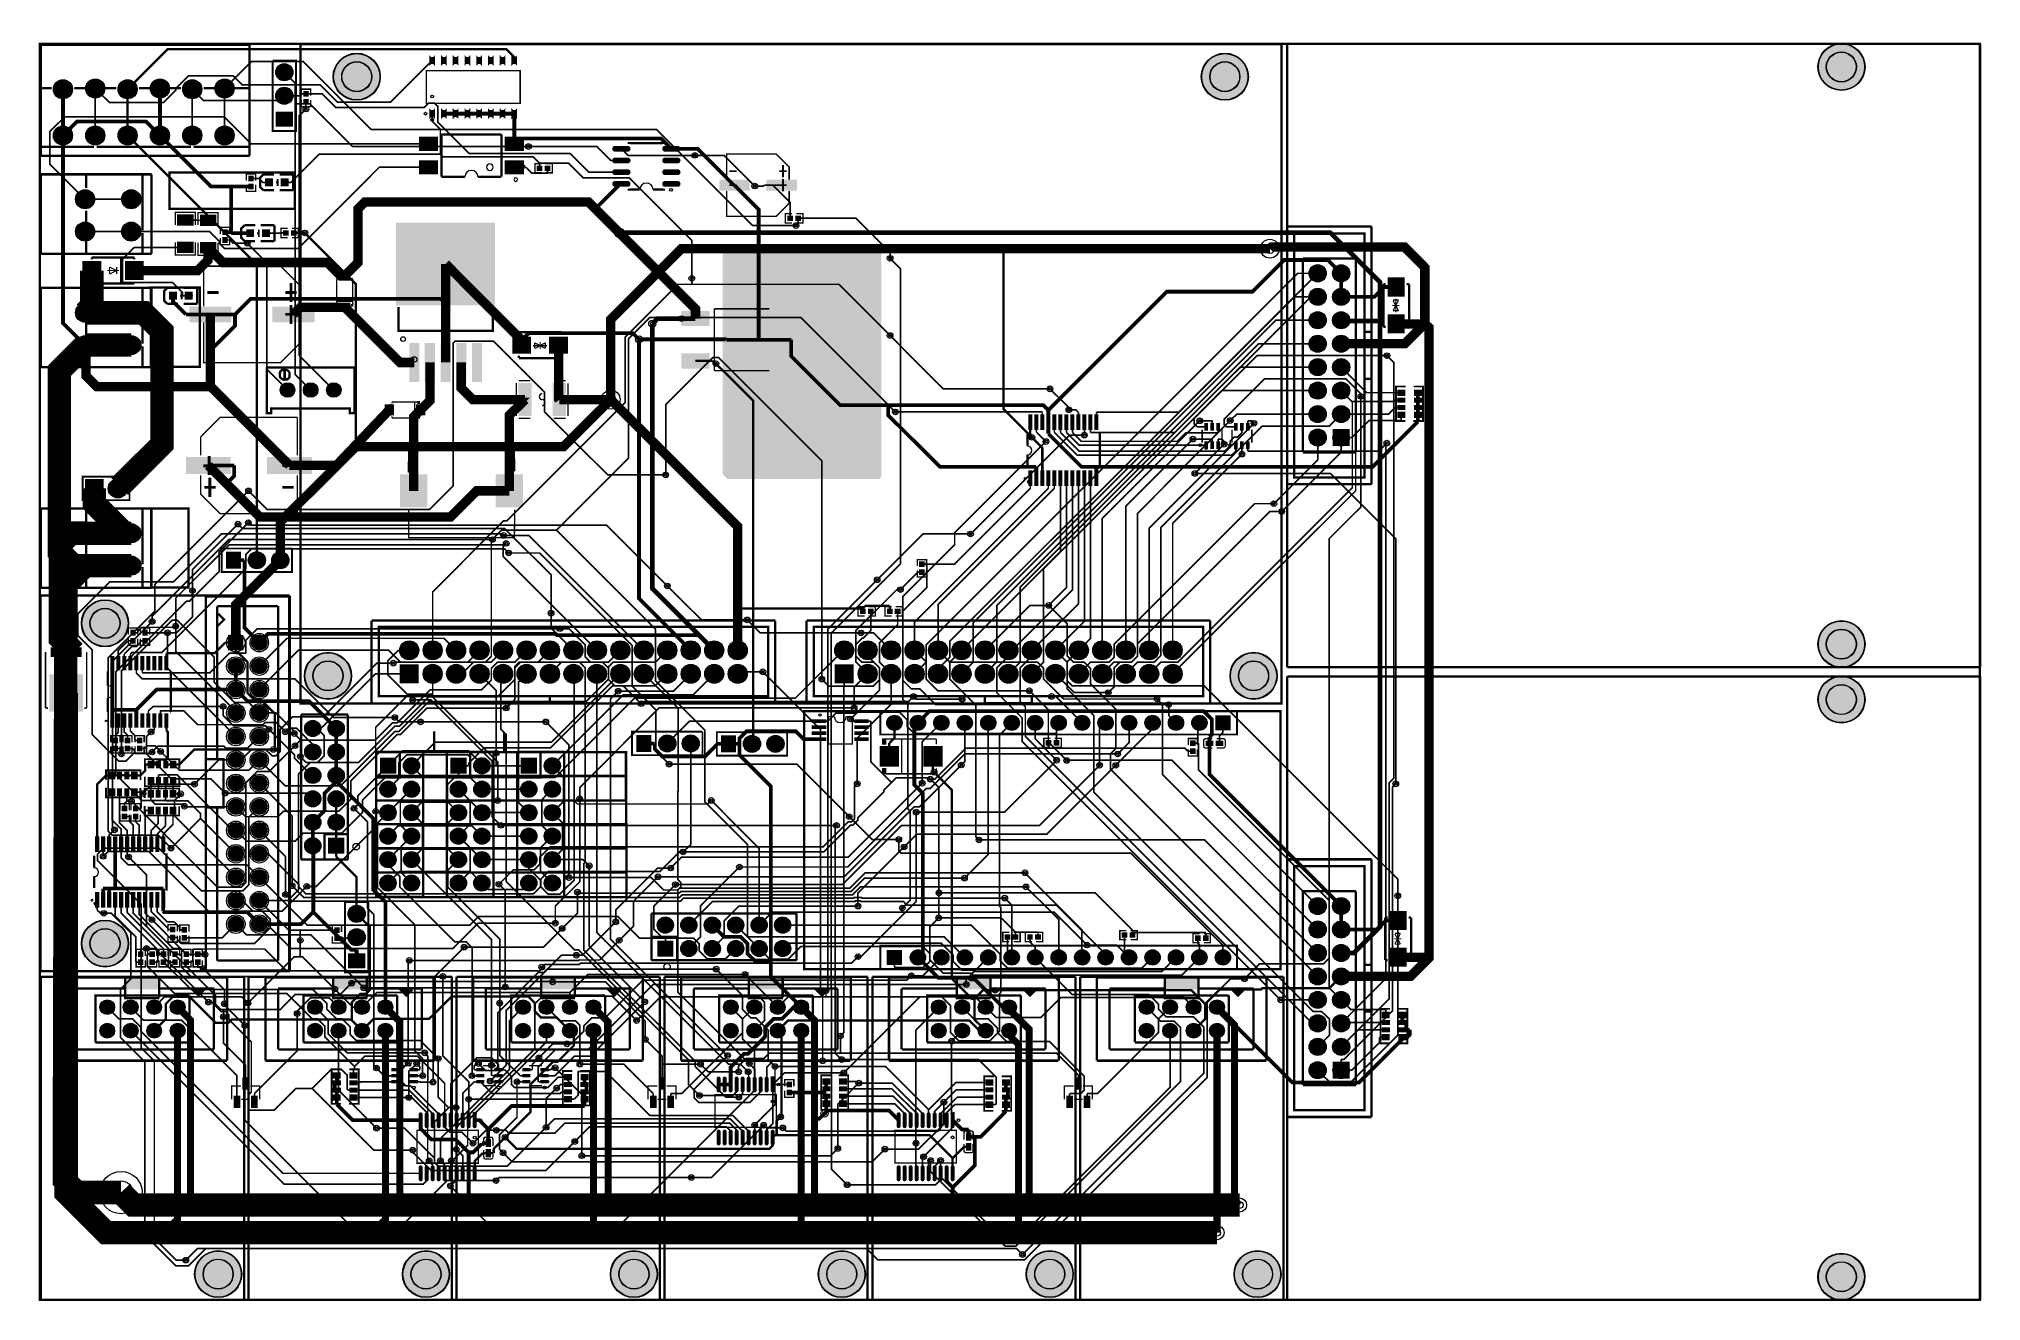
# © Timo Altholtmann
# Model space of a CAD drawing. Header units: millimetres. Extents: x 0 to 210, y -1 to 136.
import ezdxf

# ---------------------------------------------------------------- set-up
doc = ezdxf.new("R2010")
doc.units = ezdxf.units.MM
for name, color, linetype, true_color in [('BoardOutLine', 7, 'Continuous', 0xff00ff), ('BottomLayer', 7, 'Continuous', 0x0000ff), ('BottomSolderMaskLayer', 7, 'Continuous', 0xaa00ff), ('Document', 7, 'Continuous', 0xffffff), ('Hole', 7, 'Continuous', 0x222222), ('Multi-Layer', 7, 'Continuous', 0xc0c0c0), ('TopLayer', 7, 'Continuous', 0xff0000), ('TopPasteMaskLayer', 7, 'Continuous', 0x808080), ('TopSilkLayer', 7, 'Continuous', 0xffcc00), ('TopSolderMaskLayer', 7, 'Continuous', 0x800080)]:
    doc.layers.add(name, color=color, linetype=linetype, true_color=true_color)

msp = doc.modelspace()

# ---------------------------------------------------------------- hatches: boundary and pattern name
at = {"layer": 'BottomSolderMaskLayer'}
for points in [[(31.65, 132.06, 1), (36.75, 132.06, 1)], [(125.63, 132.06, 1), (130.73, 132.06, 1)], [(192.37, 133.12, 1), (197.48, 133.12, 1)], [(25.44, 132.54, 1), (27.29, 132.54, 1)], [(1.37, 130.7, 1), (3.43, 130.7, 1)], [(4.87, 130.78, 1), (6.93, 130.78, 1)], [(8.37, 130.7, 1), (10.43, 130.7, 1)], [(11.87, 130.78, 1), (13.93, 130.78, 1)], [(15.37, 130.7, 1), (17.43, 130.7, 1)], [(18.87, 130.78, 1), (20.93, 130.78, 1)], [(25.44, 130, 1), (27.29, 130, 1)], [(25.44, 126.65), (25.44, 128.27), (27.29, 128.27), (27.29, 126.65)], [(1.37, 125.7, 1), (3.43, 125.7, 1)], [(4.87, 125.7, 1), (6.93, 125.7, 1)], [(8.37, 125.7, 1), (10.43, 125.7, 1)], [(11.87, 125.7, 1), (13.93, 125.7, 1)], [(15.37, 125.7, 1), (17.43, 125.7, 1)], [(18.87, 125.7, 1), (20.93, 125.7, 1)], [(3.76, 118.79, 1), (5.82, 118.79, 1)], [(8.76, 118.79, 1), (10.82, 118.79, 1)], [(3.76, 115.29, 1), (5.82, 115.29, 1)], [(8.76, 115.29, 1), (10.82, 115.29, 1)], [(137.3, 110.77, 1), (139.15, 110.77, 1)], [(139.84, 110.77, 1), (141.69, 110.77, 1)], [(3.76, 106.5, 1), (5.82, 106.5, 1)], [(8.76, 106.5, 1), (10.82, 106.5, 1)], [(137.3, 108.23, 1), (139.15, 108.23, 1)], [(139.84, 108.23, 1), (141.69, 108.23, 1)], [(137.3, 105.69, 1), (139.15, 105.69, 1)], [(139.84, 105.69, 1), (141.69, 105.69, 1)], [(3.76, 103, 1), (5.82, 103, 1)], [(8.76, 103, 1), (10.82, 103, 1)], [(137.3, 103.15, 1), (139.15, 103.15, 1)], [(139.84, 103.15, 1), (141.69, 103.15, 1)], [(137.3, 100.61, 1), (139.15, 100.61, 1)], [(139.84, 100.61, 1), (141.69, 100.61, 1)], [(25.92, 98.14, 1), (27.5, 98.14, 1)], [(28.42, 98.14, 1), (30, 98.14, 1)], [(30.92, 98.14, 1), (32.5, 98.14, 1)], [(137.3, 98.07, 1), (139.15, 98.07, 1)], [(139.84, 98.07, 1), (141.69, 98.07, 1)], [(137.3, 95.53, 1), (139.15, 95.53, 1)], [(139.84, 95.53, 1), (141.69, 95.53, 1)], [(137.3, 92.99, 1), (139.15, 92.99, 1)], [(139.84, 92.06), (139.84, 93.91), (141.69, 93.91), (141.69, 92.06)], [(4.77, 88.5), (6.82, 88.5), (6.82, 86.45), (4.77, 86.45)], [(7.31, 87.48, 1), (9.36, 87.48, 1)], [(3.76, 82.62, 1), (5.82, 82.62, 1)], [(8.76, 82.62, 1), (10.82, 82.62, 1)], [(3.76, 79.12, 1), (5.82, 79.12, 1)], [(8.76, 79.12, 1), (10.82, 79.12, 1)], [(20.04, 80.63), (21.67, 80.63), (21.67, 78.78), (20.04, 78.78)], [(22.47, 79.7, 1), (24.32, 79.7, 1)], [(25.01, 79.7, 1), (26.86, 79.7, 1)], [(4.4, 72.88, 1), (9.5, 72.88, 1)], [(21.93, 71.62), (21.93, 69.96), (20.28, 69.96), (20.28, 71.62)], [(22.82, 70.79, 1), (24.47, 70.79, 1)], [(192.37, 70.62, 1), (197.48, 70.62, 1)], [(28.54, 67.19, 1), (33.64, 67.19, 1)], [(38.85, 69.95, 1), (40.9, 69.95, 1)], [(41.39, 69.95, 1), (43.44, 69.95, 1)], [(43.93, 69.95, 1), (45.98, 69.95, 1)], [(46.47, 69.95, 1), (48.52, 69.95, 1)], [(49.01, 69.95, 1), (51.06, 69.95, 1)], [(51.55, 69.95, 1), (53.6, 69.95, 1)], [(54.09, 69.95, 1), (56.14, 69.95, 1)], [(56.63, 69.95, 1), (58.68, 69.95, 1)], [(59.17, 69.95, 1), (61.22, 69.95, 1)], [(61.71, 69.95, 1), (63.76, 69.95, 1)], [(64.25, 69.95, 1), (66.3, 69.95, 1)], [(66.79, 69.95, 1), (68.84, 69.95, 1)], [(69.33, 69.95, 1), (71.38, 69.95, 1)], [(71.87, 69.95, 1), (73.92, 69.95, 1)], [(74.41, 69.95, 1), (76.46, 69.95, 1)], [(85.94, 69.95, 1), (87.99, 69.95, 1)], [(88.48, 69.95, 1), (90.53, 69.95, 1)], [(91.02, 69.95, 1), (93.07, 69.95, 1)], [(93.56, 69.95, 1), (95.61, 69.95, 1)], [(96.1, 69.95, 1), (98.15, 69.95, 1)], [(98.64, 69.95, 1), (100.69, 69.95, 1)], [(101.18, 69.95, 1), (103.23, 69.95, 1)], [(103.72, 69.95, 1), (105.77, 69.95, 1)], [(106.26, 69.95, 1), (108.31, 69.95, 1)], [(108.8, 69.95, 1), (110.85, 69.95, 1)], [(111.34, 69.95, 1), (113.39, 69.95, 1)], [(113.88, 69.95, 1), (115.93, 69.95, 1)], [(116.42, 69.95, 1), (118.47, 69.95, 1)], [(118.96, 69.95, 1), (121.01, 69.95, 1)], [(121.5, 69.95, 1), (123.55, 69.95, 1)], [(128.74, 67.19, 1), (133.84, 67.19, 1)], [(20.28, 68.25, 1), (21.93, 68.25, 1)], [(22.82, 68.25, 1), (24.47, 68.25, 1)], [(38.85, 68.44), (40.9, 68.44), (40.9, 66.39), (38.85, 66.39)], [(41.39, 67.41, 1), (43.44, 67.41, 1)], [(43.93, 67.41, 1), (45.98, 67.41, 1)], [(46.47, 67.41, 1), (48.52, 67.41, 1)], [(49.01, 67.41, 1), (51.06, 67.41, 1)], [(51.55, 67.41, 1), (53.6, 67.41, 1)], [(54.09, 67.41, 1), (56.14, 67.41, 1)], [(56.63, 67.41, 1), (58.68, 67.41, 1)], [(59.17, 67.41, 1), (61.22, 67.41, 1)], [(61.71, 67.41, 1), (63.76, 67.41, 1)], [(64.25, 67.41, 1), (66.3, 67.41, 1)], [(66.79, 67.41, 1), (68.84, 67.41, 1)], [(69.33, 67.41, 1), (71.38, 67.41, 1)], [(71.87, 67.41, 1), (73.92, 67.41, 1)], [(74.41, 67.41, 1), (76.46, 67.41, 1)], [(85.94, 68.44), (87.99, 68.44), (87.99, 66.39), (85.94, 66.39)], [(88.48, 67.41, 1), (90.53, 67.41, 1)], [(91.02, 67.41, 1), (93.07, 67.41, 1)], [(93.56, 67.41, 1), (95.61, 67.41, 1)], [(96.1, 67.41, 1), (98.15, 67.41, 1)], [(98.64, 67.41, 1), (100.69, 67.41, 1)], [(101.18, 67.41, 1), (103.23, 67.41, 1)], [(103.72, 67.41, 1), (105.77, 67.41, 1)], [(106.26, 67.41, 1), (108.31, 67.41, 1)], [(108.8, 67.41, 1), (110.85, 67.41, 1)], [(111.34, 67.41, 1), (113.39, 67.41, 1)], [(113.88, 67.41, 1), (115.93, 67.41, 1)], [(116.42, 67.41, 1), (118.47, 67.41, 1)], [(118.96, 67.41, 1), (121.01, 67.41, 1)], [(121.5, 67.41, 1), (123.55, 67.41, 1)], [(20.28, 65.71, 1), (21.93, 65.71, 1)], [(22.82, 65.71, 1), (24.47, 65.71, 1)], [(192.37, 64.62, 1), (197.48, 64.62, 1)], [(20.28, 63.17, 1), (21.93, 63.17, 1)], [(22.82, 63.17, 1), (24.47, 63.17, 1)], [(20.28, 60.63, 1), (21.93, 60.63, 1)], [(22.82, 60.63, 1), (24.47, 60.63, 1)], [(28.56, 61.49, 1), (30.31, 61.49, 1)], [(31.1, 61.49, 1), (32.85, 61.49, 1)], [(91.58, 62.1, 1), (93.23, 62.1, 1)], [(94.12, 62.1, 1), (95.77, 62.1, 1)], [(96.66, 62.1, 1), (98.31, 62.1, 1)], [(99.2, 62.1, 1), (100.85, 62.1, 1)], [(101.74, 62.1, 1), (103.39, 62.1, 1)], [(104.28, 62.1, 1), (105.93, 62.1, 1)], [(106.82, 62.1, 1), (108.47, 62.1, 1)], [(109.36, 62.1, 1), (111.01, 62.1, 1)], [(111.9, 62.1, 1), (113.55, 62.1, 1)], [(114.44, 62.1, 1), (116.09, 62.1, 1)], [(116.98, 62.1, 1), (118.63, 62.1, 1)], [(119.52, 62.1, 1), (121.17, 62.1, 1)], [(122.06, 62.1, 1), (123.71, 62.1, 1)], [(124.6, 62.1, 1), (126.25, 62.1, 1)], [(128.79, 61.29), (127.14, 61.29), (127.14, 62.92), (128.79, 62.92)], [(20.28, 58.09, 1), (21.93, 58.09, 1)], [(22.82, 58.09, 1), (24.47, 58.09, 1)], [(28.56, 58.95, 1), (30.31, 58.95, 1)], [(31.1, 58.95, 1), (32.85, 58.95, 1)], [(64.46, 60.79), (66.09, 60.79), (66.09, 58.94), (64.46, 58.94)], [(66.89, 59.87, 1), (68.74, 59.87, 1)], [(69.43, 59.87, 1), (71.28, 59.87, 1)], [(73.63, 60.74), (75.26, 60.74), (75.26, 58.89), (73.63, 58.89)], [(76.06, 59.82, 1), (77.91, 59.82, 1)], [(78.6, 59.82, 1), (80.45, 59.82, 1)], [(28.56, 56.41, 1), (30.31, 56.41, 1)], [(31.1, 56.41, 1), (32.85, 56.41, 1)], [(38.47, 58.33), (38.47, 56.58), (36.72, 56.58), (36.72, 58.33)], [(39.26, 57.45, 1), (41.01, 57.45, 1)], [(46.09, 58.33), (46.09, 56.58), (44.34, 56.58), (44.34, 58.33)], [(46.88, 57.45, 1), (48.63, 57.45, 1)], [(53.71, 58.33), (53.71, 56.58), (51.96, 56.58), (51.96, 58.33)], [(54.5, 57.45, 1), (56.25, 57.45, 1)], [(20.28, 55.55, 1), (21.93, 55.55, 1)], [(22.82, 55.55, 1), (24.47, 55.55, 1)], [(28.56, 53.87, 1), (30.31, 53.87, 1)], [(31.1, 53.87, 1), (32.85, 53.87, 1)], [(36.72, 54.91, 1), (38.47, 54.91, 1)], [(39.26, 54.91, 1), (41.01, 54.91, 1)], [(44.34, 54.91, 1), (46.09, 54.91, 1)], [(46.88, 54.91, 1), (48.63, 54.91, 1)], [(51.96, 54.91, 1), (53.71, 54.91, 1)], [(54.5, 54.91, 1), (56.25, 54.91, 1)], [(20.28, 53.01, 1), (21.93, 53.01, 1)], [(22.82, 53.01, 1), (24.47, 53.01, 1)], [(36.72, 52.37, 1), (38.47, 52.37, 1)], [(39.26, 52.37, 1), (41.01, 52.37, 1)], [(44.34, 52.37, 1), (46.09, 52.37, 1)], [(46.88, 52.37, 1), (48.63, 52.37, 1)], [(51.96, 52.37, 1), (53.71, 52.37, 1)], [(54.5, 52.37, 1), (56.25, 52.37, 1)], [(20.28, 50.47, 1), (21.93, 50.47, 1)], [(22.82, 50.47, 1), (24.47, 50.47, 1)], [(28.56, 51.33, 1), (30.31, 51.33, 1)], [(31.1, 51.33, 1), (32.85, 51.33, 1)], [(36.72, 49.83, 1), (38.47, 49.83, 1)], [(39.26, 49.83, 1), (41.01, 49.83, 1)], [(44.34, 49.83, 1), (46.09, 49.83, 1)], [(46.88, 49.83, 1), (48.63, 49.83, 1)], [(51.96, 49.83, 1), (53.71, 49.83, 1)], [(54.5, 49.83, 1), (56.25, 49.83, 1)], [(20.28, 47.93, 1), (21.93, 47.93, 1)], [(22.82, 47.93, 1), (24.47, 47.93, 1)], [(28.56, 48.79, 1), (30.31, 48.79, 1)], [(31.1, 47.92), (31.1, 49.67), (32.85, 49.67), (32.85, 47.92)], [(36.72, 47.29, 1), (38.47, 47.29, 1)], [(39.26, 47.29, 1), (41.01, 47.29, 1)], [(44.34, 47.29, 1), (46.09, 47.29, 1)], [(46.88, 47.29, 1), (48.63, 47.29, 1)], [(51.96, 47.29, 1), (53.71, 47.29, 1)], [(54.5, 47.29, 1), (56.25, 47.29, 1)], [(20.28, 45.39, 1), (21.93, 45.39, 1)], [(22.82, 45.39, 1), (24.47, 45.39, 1)], [(36.72, 44.75, 1), (38.47, 44.75, 1)], [(39.26, 44.75, 1), (41.01, 44.75, 1)], [(44.34, 44.75, 1), (46.09, 44.75, 1)], [(46.88, 44.75, 1), (48.63, 44.75, 1)], [(51.96, 44.75, 1), (53.71, 44.75, 1)], [(54.5, 44.75, 1), (56.25, 44.75, 1)], [(20.28, 42.85, 1), (21.93, 42.85, 1)], [(22.82, 42.85, 1), (24.47, 42.85, 1)], [(33.26, 41.42, 1), (35.11, 41.42, 1)], [(137.3, 42.26, 1), (139.15, 42.26, 1)], [(139.84, 42.26, 1), (141.69, 42.26, 1)], [(4.4, 38.2, 1), (9.5, 38.2, 1)], [(20.28, 40.31, 1), (21.93, 40.31, 1)], [(22.82, 40.31, 1), (24.47, 40.31, 1)], [(66.74, 40.2, 1), (68.49, 40.2, 1)], [(69.28, 40.2, 1), (71.03, 40.2, 1)], [(71.82, 40.2, 1), (73.57, 40.2, 1)], [(74.36, 40.2, 1), (76.11, 40.2, 1)], [(76.9, 40.2, 1), (78.65, 40.2, 1)], [(79.44, 40.2, 1), (81.19, 40.2, 1)], [(137.3, 39.72, 1), (139.15, 39.72, 1)], [(139.84, 39.72, 1), (141.69, 39.72, 1)], [(33.26, 38.88, 1), (35.11, 38.88, 1)], [(66.74, 38.53), (68.49, 38.53), (68.49, 36.78), (66.74, 36.78)], [(69.28, 37.66, 1), (71.03, 37.66, 1)], [(71.82, 37.66, 1), (73.57, 37.66, 1)], [(74.36, 37.66, 1), (76.11, 37.66, 1)], [(76.9, 37.66, 1), (78.65, 37.66, 1)], [(79.44, 37.66, 1), (81.19, 37.66, 1)], [(137.3, 37.18, 1), (139.15, 37.18, 1)], [(139.84, 37.18, 1), (141.69, 37.18, 1)], [(33.26, 35.53), (33.26, 37.15), (35.12, 37.15), (35.12, 35.53)], [(91.58, 37.52), (93.23, 37.52), (93.23, 35.89), (91.58, 35.89)], [(94.12, 36.7, 1), (95.77, 36.7, 1)], [(96.66, 36.7, 1), (98.31, 36.7, 1)], [(99.2, 36.7, 1), (100.85, 36.7, 1)], [(101.74, 36.7, 1), (103.39, 36.7, 1)], [(104.28, 36.7, 1), (105.93, 36.7, 1)], [(106.82, 36.7, 1), (108.47, 36.7, 1)], [(109.36, 36.7, 1), (111.01, 36.7, 1)], [(111.9, 36.7, 1), (113.55, 36.7, 1)], [(114.44, 36.7, 1), (116.09, 36.7, 1)], [(116.98, 36.7, 1), (118.63, 36.7, 1)], [(119.52, 36.7, 1), (121.17, 36.7, 1)], [(122.06, 36.7, 1), (123.71, 36.7, 1)], [(124.6, 36.7, 1), (126.25, 36.7, 1)], [(127.14, 36.7, 1), (128.79, 36.7, 1)], [(137.3, 34.64, 1), (139.15, 34.64, 1)], [(139.84, 34.64, 1), (141.69, 34.64, 1)], [(6.4, 31.31, 1), (7.98, 31.31, 1)], [(8.94, 31.31, 1), (10.52, 31.31, 1)], [(11.48, 31.31, 1), (13.06, 31.31, 1)], [(14.02, 31.31, 1), (15.6, 31.31, 1)], [(28.9, 31.31, 1), (30.48, 31.31, 1)], [(31.44, 31.31, 1), (33.02, 31.31, 1)], [(33.98, 31.31, 1), (35.56, 31.31, 1)], [(36.52, 31.31, 1), (38.1, 31.31, 1)], [(51.41, 31.31, 1), (52.98, 31.31, 1)], [(53.95, 31.31, 1), (55.52, 31.31, 1)], [(56.49, 31.31, 1), (58.06, 31.31, 1)], [(59.03, 31.31, 1), (60.6, 31.31, 1)], [(73.91, 31.31, 1), (75.49, 31.31, 1)], [(76.45, 31.31, 1), (78.03, 31.31, 1)], [(78.99, 31.31, 1), (80.57, 31.31, 1)], [(81.53, 31.31, 1), (83.11, 31.31, 1)], [(96.42, 31.31, 1), (97.99, 31.31, 1)], [(98.96, 31.31, 1), (100.53, 31.31, 1)], [(101.5, 31.31, 1), (103.07, 31.31, 1)], [(104.04, 31.31, 1), (105.61, 31.31, 1)], [(118.92, 31.31, 1), (120.5, 31.31, 1)], [(121.46, 31.31, 1), (123.04, 31.31, 1)], [(124, 31.31, 1), (125.58, 31.31, 1)], [(126.54, 31.31, 1), (128.12, 31.31, 1)], [(137.3, 32.1, 1), (139.15, 32.1, 1)], [(139.84, 32.1, 1), (141.69, 32.1, 1)], [(6.4, 28.77, 1), (7.98, 28.77, 1)], [(8.94, 28.77, 1), (10.52, 28.77, 1)], [(11.48, 28.77, 1), (13.06, 28.77, 1)], [(14.02, 28.77, 1), (15.6, 28.77, 1)], [(28.9, 28.77, 1), (30.48, 28.77, 1)], [(31.44, 28.77, 1), (33.02, 28.77, 1)], [(33.98, 28.77, 1), (35.56, 28.77, 1)], [(36.52, 28.77, 1), (38.1, 28.77, 1)], [(51.41, 28.77, 1), (52.98, 28.77, 1)], [(53.95, 28.77, 1), (55.52, 28.77, 1)], [(56.49, 28.77, 1), (58.06, 28.77, 1)], [(59.03, 28.77, 1), (60.6, 28.77, 1)], [(73.91, 28.77, 1), (75.49, 28.77, 1)], [(76.45, 28.77, 1), (78.03, 28.77, 1)], [(78.99, 28.77, 1), (80.57, 28.77, 1)], [(81.53, 28.77, 1), (83.11, 28.77, 1)], [(96.42, 28.77, 1), (97.99, 28.77, 1)], [(98.96, 28.77, 1), (100.53, 28.77, 1)], [(101.5, 28.77, 1), (103.07, 28.77, 1)], [(104.04, 28.77, 1), (105.61, 28.77, 1)], [(118.92, 28.77, 1), (120.5, 28.77, 1)], [(121.46, 28.77, 1), (123.04, 28.77, 1)], [(124, 28.77, 1), (125.58, 28.77, 1)], [(126.54, 28.77, 1), (128.12, 28.77, 1)], [(137.3, 29.56, 1), (139.15, 29.56, 1)], [(139.84, 29.56, 1), (141.69, 29.56, 1)], [(137.3, 27.02, 1), (139.15, 27.02, 1)], [(139.84, 27.02, 1), (141.69, 27.02, 1)], [(137.3, 24.48, 1), (139.15, 24.48, 1)], [(139.84, 23.56), (139.84, 25.41), (141.69, 25.41), (141.69, 23.56)], [(16.65, 2.41, 1), (21.75, 2.41, 1)], [(39.15, 2.41, 1), (44.26, 2.41, 1)], [(61.66, 2.41, 1), (66.76, 2.41, 1)], [(84.16, 2.41, 1), (89.26, 2.41, 1)], [(106.67, 2.41, 1), (111.77, 2.41, 1)], [(129.17, 2.41, 1), (134.27, 2.41, 1)], [(192.37, 2.12, 1), (197.48, 2.12, 1)]]:
    msp.add_hatch(color=256, dxfattribs=at).paths.add_polyline_path(points)
at = {"layer": 'Document'}
for points in [[(24.36, 120.67), (25.02, 120.67), (25.02, 120.52), (24.36, 120.52)], [(26.21, 120.73), (26.87, 120.73), (26.87, 120.57), (26.21, 120.57)], [(26.49, 120.35), (26.49, 121.01), (26.64, 121.01), (26.64, 120.35)], [(74.53, 120.21), (74.53, 120.41), (75.32, 120.41), (75.32, 120.21)], [(80.73, 120.21), (80.73, 120.41), (79.94, 120.41), (79.94, 120.21)], [(80.44, 119.65), (80.44, 120.97), (80.24, 120.97), (80.24, 119.65)], [(22.33, 115.16), (22.99, 115.16), (22.99, 115.01), (22.33, 115.01)], [(24.18, 115.22), (24.84, 115.22), (24.84, 115.06), (24.18, 115.06)], [(24.46, 114.84), (24.46, 115.5), (24.61, 115.5), (24.61, 114.84)], [(5.54, 110.63), (5.54, 111.5), (5.54, 111.5), (5.43, 111.5), (5.43, 111.5), (5.43, 110.63), (5.43, 110.62), (5.55, 110.62)], [(4.83, 111.05), (6.21, 111.05), (6.21, 110.94), (6.1, 110.93), (4.84, 110.93), (4.83, 110.93), (4.83, 111.04), (4.83, 111.04)], [(10.8, 111.23), (10.81, 111.21), (10.81, 111), (9.44, 111), (9.43, 111.02), (9.43, 111.24)], [(32.26, 110.44), (33.52, 110.44), (33.52, 110.25), (32.26, 110.25)], [(32.79, 110.72), (32.98, 110.72), (32.98, 109.96), (32.79, 109.96)], [(13.97, 108.39), (14.63, 108.39), (14.63, 108.24), (13.97, 108.24)], [(15.82, 108.44), (16.48, 108.44), (16.48, 108.29), (15.82, 108.29)], [(16.1, 108.07), (16.1, 108.73), (16.25, 108.73), (16.25, 108.07)], [(27.24, 105.29), (27.24, 107.35), (26.93, 107.35), (26.93, 105.29)], [(32.8, 106.76), (32.99, 106.76), (32.99, 107.52), (32.8, 107.52)], [(18.02, 106.17), (18.02, 106.48), (19.25, 106.48), (19.25, 106.17)], [(27.7, 106.17), (27.7, 106.48), (26.46, 106.48), (26.46, 106.17)], [(26, 99.69), (26, 99.67), (26, 99.65), (26.01, 99.62), (26.02, 99.6), (26.03, 99.58), (26.04, 99.55), (26.05, 99.53), (26.07, 99.51), (26.08, 99.5), (26.1, 99.48), (26.12, 99.47), (26.14, 99.45), (26.16, 99.44), (26.18, 99.43), (26.21, 99.42), (26.23, 99.42), (26.26, 99.42), (26.28, 99.41), (26.28, 99.15), (26.24, 99.16), (26.21, 99.17), (26.17, 99.18), (26.14, 99.19), (26.11, 99.2), (26.07, 99.21), (26.04, 99.23), (26.01, 99.25), (25.98, 99.27), (25.95, 99.29), (25.93, 99.32), (25.9, 99.34), (25.88, 99.37), (25.85, 99.4), (25.83, 99.43), (25.82, 99.46), (25.8, 99.49), (25.78, 99.52), (25.77, 99.56), (25.76, 99.59), (25.75, 99.63), (25.75, 99.66), (25.74, 99.7), (25.74, 99.73), (25.74, 99.92), (25.74, 99.96), (25.74, 99.99), (25.75, 100.03), (25.76, 100.06), (25.77, 100.09), (25.78, 100.12), (25.79, 100.15), (25.81, 100.19), (25.82, 100.21), (25.84, 100.24), (25.86, 100.27), (25.89, 100.29), (25.91, 100.32), (25.94, 100.34), (25.96, 100.36), (25.99, 100.38), (26.02, 100.4), (26.05, 100.41), (26.08, 100.43), (26.11, 100.44), (26.15, 100.45), (26.18, 100.46), (26.21, 100.46), (26.25, 100.46), (26.28, 100.46), (26.28, 100.46), (26.27, 100.46), (26.27, 100.46), (26.27, 100.45), (26.27, 100.18), (26.25, 100.18), (26.22, 100.18), (26.2, 100.18), (26.18, 100.17), (26.16, 100.16), (26.13, 100.15), (26.11, 100.14), (26.1, 100.12), (26.08, 100.11), (26.06, 100.09), (26.05, 100.07), (26.04, 100.05), (26.02, 100.03), (26.02, 100.01), (26.01, 99.98), (26, 99.96), (26, 99.94), (26, 99.91), (26, 99.69)], [(26.51, 99.12), (26.51, 100.43), (26.51, 100.46), (26.28, 100.46), (26.27, 100.46), (26.27, 100.46), (26.26, 100.45), (26.26, 100.44), (26.26, 99.14), (26.26, 99.14), (26.25, 99.14), (26.25, 99.13)], [(26.8, 99.9), (26.8, 99.93), (26.8, 99.95), (26.79, 99.98), (26.78, 100), (26.77, 100.02), (26.76, 100.04), (26.75, 100.07), (26.73, 100.08), (26.72, 100.1), (26.7, 100.12), (26.68, 100.13), (26.66, 100.15), (26.64, 100.16), (26.62, 100.17), (26.59, 100.18), (26.57, 100.18), (26.54, 100.18), (26.52, 100.18), (26.52, 100.44), (26.56, 100.44), (26.59, 100.43), (26.63, 100.42), (26.66, 100.41), (26.69, 100.4), (26.73, 100.39), (26.76, 100.37), (26.79, 100.35), (26.82, 100.33), (26.85, 100.31), (26.87, 100.28), (26.9, 100.26), (26.92, 100.23), (26.94, 100.2), (26.97, 100.17), (26.98, 100.14), (27, 100.11), (27.02, 100.08), (27.03, 100.04), (27.04, 100.01), (27.05, 99.97), (27.05, 99.94), (27.06, 99.9), (27.06, 99.86), (27.06, 99.67), (27.06, 99.64), (27.06, 99.61), (27.05, 99.57), (27.04, 99.54), (27.03, 99.51), (27.02, 99.48), (27.01, 99.44), (26.99, 99.41), (26.98, 99.39), (26.96, 99.36), (26.94, 99.33), (26.91, 99.31), (26.89, 99.28), (26.86, 99.26), (26.84, 99.24), (26.81, 99.22), (26.78, 99.2), (26.75, 99.19), (26.72, 99.17), (26.69, 99.16), (26.65, 99.15), (26.62, 99.14), (26.59, 99.14), (26.55, 99.14), (26.52, 99.13), (26.52, 99.13), (26.52, 99.14), (26.53, 99.14), (26.53, 99.14), (26.53, 99.41), (26.55, 99.42), (26.58, 99.42), (26.6, 99.42), (26.62, 99.43), (26.64, 99.44), (26.66, 99.45), (26.68, 99.46), (26.7, 99.48), (26.72, 99.49), (26.74, 99.51), (26.75, 99.53), (26.76, 99.55), (26.77, 99.57), (26.78, 99.59), (26.79, 99.62), (26.8, 99.64), (26.8, 99.66), (26.8, 99.68), (26.8, 99.9)], [(37.49, 95.89), (37.49, 96.08), (38.24, 96.08), (38.24, 95.89)], [(37.77, 95.35), (37.77, 96.61), (37.96, 96.61), (37.96, 95.35)], [(41.45, 95.89), (41.45, 96.08), (40.69, 96.08), (40.69, 95.89)], [(18.08, 90.98), (18.08, 88.92), (18.39, 88.92), (18.39, 90.98)], [(17.58, 90.09), (17.58, 89.78), (18.81, 89.78), (18.81, 90.09)], [(27.37, 90.12), (27.37, 89.81), (26.13, 89.81), (26.13, 90.12)], [(2.7, 67.54), (2.2, 68.04), (3.2, 68.04)], [(96.2, 57.56), (96.2, 59.37), (95.93, 59.37), (95.93, 57.56)], [(91.81, 58.33), (91.81, 58.61), (92.9, 58.61), (92.9, 58.33)], [(96.6, 58.33), (96.6, 58.61), (95.52, 58.61), (95.52, 58.33)], [(12.8, 33.24), (12.8, 34.44), (9.2, 34.44), (9.2, 33.24)], [(35.3, 33.24), (35.3, 34.44), (31.7, 34.44), (31.7, 33.24)], [(57.81, 33.24), (57.81, 34.44), (54.21, 34.44), (54.21, 33.24)], [(80.31, 33.24), (80.31, 34.44), (76.71, 34.44), (76.71, 33.24)], [(102.82, 33.24), (102.82, 34.44), (99.22, 34.44), (99.22, 33.24)], [(125.32, 33.24), (125.32, 34.44), (121.72, 34.44), (121.72, 33.24)], [(17.81, 33.34), (16.46, 33.34), (17.12, 32.68)], [(40.31, 33.34), (38.96, 33.34), (39.62, 32.68)], [(62.81, 33.34), (61.47, 33.34), (62.13, 32.68)], [(85.32, 33.34), (83.97, 33.34), (84.63, 32.68)], [(107.82, 33.34), (106.48, 33.34), (107.14, 32.68)], [(130.33, 33.34), (128.98, 33.34), (129.64, 32.68)]]:
    msp.add_hatch(color=256, dxfattribs=at).paths.add_polyline_path(points)
at = {"layer": 'Multi-Layer'}
for points in [[(25.46, 132.54, 1), (27.26, 132.54, 1)], [(1.4, 130.7, 1), (3.4, 130.7, 1)], [(4.9, 130.78, 1), (6.9, 130.78, 1)], [(8.4, 130.7, 1), (10.4, 130.7, 1)], [(11.9, 130.78, 1), (13.9, 130.78, 1)], [(15.4, 130.7, 1), (17.4, 130.7, 1)], [(18.9, 130.78, 1), (20.9, 130.78, 1)], [(25.46, 130, 1), (27.26, 130, 1)], [(1.4, 125.7, 1), (3.4, 125.7, 1)], [(4.9, 125.7, 1), (6.9, 125.7, 1)], [(8.4, 125.7, 1), (10.4, 125.7, 1)], [(11.9, 125.7, 1), (13.9, 125.7, 1)], [(15.4, 125.7, 1), (17.4, 125.7, 1)], [(18.9, 125.7, 1), (20.9, 125.7, 1)], [(25.46, 126.67), (25.46, 128.24), (27.26, 128.24), (27.26, 126.67)], [(3.79, 118.79, 1), (5.79, 118.79, 1)], [(8.79, 118.79, 1), (10.79, 118.79, 1)], [(3.79, 115.29, 1), (5.79, 115.29, 1)], [(8.79, 115.29, 1), (10.79, 115.29, 1)], [(137.33, 110.77, 1), (139.13, 110.77, 1)], [(139.87, 110.77, 1), (141.67, 110.77, 1)], [(3.79, 106.5, 1), (5.79, 106.5, 1)], [(8.79, 106.5, 1), (10.79, 106.5, 1)], [(137.33, 108.23, 1), (139.13, 108.23, 1)], [(139.87, 108.23, 1), (141.67, 108.23, 1)], [(137.33, 105.69, 1), (139.13, 105.69, 1)], [(139.87, 105.69, 1), (141.67, 105.69, 1)], [(3.79, 103, 1), (5.79, 103, 1)], [(8.79, 103, 1), (10.79, 103, 1)], [(137.33, 103.15, 1), (139.13, 103.15, 1)], [(139.87, 103.15, 1), (141.67, 103.15, 1)], [(137.33, 100.61, 1), (139.13, 100.61, 1)], [(139.87, 100.61, 1), (141.67, 100.61, 1)], [(25.95, 98.14, 1), (27.47, 98.14, 1)], [(28.45, 98.14, 1), (29.97, 98.14, 1)], [(30.95, 98.14, 1), (32.47, 98.14, 1)], [(137.33, 98.07, 1), (139.13, 98.07, 1)], [(139.87, 98.07, 1), (141.67, 98.07, 1)], [(137.33, 95.53, 1), (139.13, 95.53, 1)], [(139.87, 95.53, 1), (141.67, 95.53, 1)], [(137.33, 92.99, 1), (139.13, 92.99, 1)], [(139.87, 92.09), (139.87, 93.89), (141.67, 93.89), (141.67, 92.09)], [(4.79, 88.48), (6.79, 88.48), (6.79, 86.48), (4.79, 86.48)], [(7.33, 87.48, 1), (9.33, 87.48, 1)], [(3.79, 82.62, 1), (5.79, 82.62, 1)], [(8.79, 82.62, 1), (10.79, 82.62, 1)], [(3.79, 79.12, 1), (5.79, 79.12, 1)], [(8.79, 79.12, 1), (10.79, 79.12, 1)], [(20.07, 80.6), (21.64, 80.6), (21.64, 78.8), (20.07, 78.8)], [(22.49, 79.7, 1), (24.29, 79.7, 1)], [(25.03, 79.7, 1), (26.83, 79.7, 1)], [(21.91, 71.59), (21.91, 69.99), (20.31, 69.99), (20.31, 71.59)], [(22.85, 70.79, 1), (24.45, 70.79, 1)], [(38.88, 69.95, 1), (40.88, 69.95, 1)], [(41.42, 69.95, 1), (43.42, 69.95, 1)], [(43.96, 69.95, 1), (45.96, 69.95, 1)], [(46.5, 69.95, 1), (48.5, 69.95, 1)], [(49.04, 69.95, 1), (51.04, 69.95, 1)], [(51.58, 69.95, 1), (53.58, 69.95, 1)], [(54.12, 69.95, 1), (56.12, 69.95, 1)], [(56.66, 69.95, 1), (58.66, 69.95, 1)], [(59.2, 69.95, 1), (61.2, 69.95, 1)], [(61.74, 69.95, 1), (63.74, 69.95, 1)], [(64.28, 69.95, 1), (66.28, 69.95, 1)], [(66.82, 69.95, 1), (68.82, 69.95, 1)], [(69.36, 69.95, 1), (71.36, 69.95, 1)], [(71.9, 69.95, 1), (73.9, 69.95, 1)], [(74.44, 69.95, 1), (76.44, 69.95, 1)], [(85.97, 69.95, 1), (87.97, 69.95, 1)], [(88.51, 69.95, 1), (90.51, 69.95, 1)], [(91.05, 69.95, 1), (93.05, 69.95, 1)], [(93.59, 69.95, 1), (95.59, 69.95, 1)], [(96.13, 69.95, 1), (98.13, 69.95, 1)], [(98.67, 69.95, 1), (100.67, 69.95, 1)], [(101.21, 69.95, 1), (103.21, 69.95, 1)], [(103.75, 69.95, 1), (105.75, 69.95, 1)], [(106.29, 69.95, 1), (108.29, 69.95, 1)], [(108.83, 69.95, 1), (110.83, 69.95, 1)], [(111.37, 69.95, 1), (113.37, 69.95, 1)], [(113.91, 69.95, 1), (115.91, 69.95, 1)], [(116.45, 69.95, 1), (118.45, 69.95, 1)], [(118.99, 69.95, 1), (120.99, 69.95, 1)], [(121.53, 69.95, 1), (123.53, 69.95, 1)], [(20.31, 68.25, 1), (21.91, 68.25, 1)], [(22.85, 68.25, 1), (24.45, 68.25, 1)], [(38.88, 68.41), (40.88, 68.41), (40.88, 66.41), (38.88, 66.41)], [(41.42, 67.41, 1), (43.42, 67.41, 1)], [(43.96, 67.41, 1), (45.96, 67.41, 1)], [(46.5, 67.41, 1), (48.5, 67.41, 1)], [(49.04, 67.41, 1), (51.04, 67.41, 1)], [(51.58, 67.41, 1), (53.58, 67.41, 1)], [(54.12, 67.41, 1), (56.12, 67.41, 1)], [(56.66, 67.41, 1), (58.66, 67.41, 1)], [(59.2, 67.41, 1), (61.2, 67.41, 1)], [(61.74, 67.41, 1), (63.74, 67.41, 1)], [(64.28, 67.41, 1), (66.28, 67.41, 1)], [(66.82, 67.41, 1), (68.82, 67.41, 1)], [(69.36, 67.41, 1), (71.36, 67.41, 1)], [(71.9, 67.41, 1), (73.9, 67.41, 1)], [(74.44, 67.41, 1), (76.44, 67.41, 1)], [(85.97, 68.41), (87.97, 68.41), (87.97, 66.41), (85.97, 66.41)], [(88.51, 67.41, 1), (90.51, 67.41, 1)], [(91.05, 67.41, 1), (93.05, 67.41, 1)], [(93.59, 67.41, 1), (95.59, 67.41, 1)], [(96.13, 67.41, 1), (98.13, 67.41, 1)], [(98.67, 67.41, 1), (100.67, 67.41, 1)], [(101.21, 67.41, 1), (103.21, 67.41, 1)], [(103.75, 67.41, 1), (105.75, 67.41, 1)], [(106.29, 67.41, 1), (108.29, 67.41, 1)], [(108.83, 67.41, 1), (110.83, 67.41, 1)], [(111.37, 67.41, 1), (113.37, 67.41, 1)], [(113.91, 67.41, 1), (115.91, 67.41, 1)], [(116.45, 67.41, 1), (118.45, 67.41, 1)], [(118.99, 67.41, 1), (120.99, 67.41, 1)], [(121.53, 67.41, 1), (123.53, 67.41, 1)], [(20.31, 65.71, 1), (21.91, 65.71, 1)], [(22.85, 65.71, 1), (24.45, 65.71, 1)], [(20.31, 63.17, 1), (21.91, 63.17, 1)], [(22.85, 63.17, 1), (24.45, 63.17, 1)], [(20.31, 60.63, 1), (21.91, 60.63, 1)], [(22.85, 60.63, 1), (24.45, 60.63, 1)], [(28.59, 61.49, 1), (30.29, 61.49, 1)], [(31.13, 61.49, 1), (32.83, 61.49, 1)], [(91.61, 62.1, 1), (93.21, 62.1, 1)], [(94.15, 62.1, 1), (95.75, 62.1, 1)], [(96.69, 62.1, 1), (98.29, 62.1, 1)], [(99.23, 62.1, 1), (100.83, 62.1, 1)], [(101.77, 62.1, 1), (103.37, 62.1, 1)], [(104.31, 62.1, 1), (105.91, 62.1, 1)], [(106.85, 62.1, 1), (108.45, 62.1, 1)], [(109.39, 62.1, 1), (110.99, 62.1, 1)], [(111.93, 62.1, 1), (113.53, 62.1, 1)], [(114.47, 62.1, 1), (116.07, 62.1, 1)], [(117.01, 62.1, 1), (118.61, 62.1, 1)], [(119.55, 62.1, 1), (121.15, 62.1, 1)], [(122.09, 62.1, 1), (123.69, 62.1, 1)], [(124.63, 62.1, 1), (126.23, 62.1, 1)], [(128.77, 61.32), (127.17, 61.32), (127.17, 62.89), (128.77, 62.89)], [(20.31, 58.09, 1), (21.91, 58.09, 1)], [(22.85, 58.09, 1), (24.45, 58.09, 1)], [(28.59, 58.95, 1), (30.29, 58.95, 1)], [(31.13, 58.95, 1), (32.83, 58.95, 1)], [(64.49, 60.77), (66.07, 60.77), (66.07, 58.97), (64.49, 58.97)], [(66.92, 59.87, 1), (68.72, 59.87, 1)], [(69.46, 59.87, 1), (71.26, 59.87, 1)], [(73.66, 60.72), (75.23, 60.72), (75.23, 58.92), (73.66, 58.92)], [(76.09, 59.82, 1), (77.89, 59.82, 1)], [(78.63, 59.82, 1), (80.43, 59.82, 1)], [(28.59, 56.41, 1), (30.29, 56.41, 1)], [(31.13, 56.41, 1), (32.83, 56.41, 1)], [(38.44, 58.3), (38.44, 56.61), (36.74, 56.61), (36.74, 58.3)], [(39.28, 57.45, 1), (40.98, 57.45, 1)], [(46.06, 58.3), (46.06, 56.61), (44.36, 56.61), (44.36, 58.3)], [(46.9, 57.45, 1), (48.6, 57.45, 1)], [(53.68, 58.3), (53.68, 56.61), (51.98, 56.61), (51.98, 58.3)], [(54.52, 57.45, 1), (56.22, 57.45, 1)], [(20.31, 55.55, 1), (21.91, 55.55, 1)], [(22.85, 55.55, 1), (24.45, 55.55, 1)], [(28.59, 53.87, 1), (30.29, 53.87, 1)], [(31.13, 53.87, 1), (32.83, 53.87, 1)], [(36.74, 54.91, 1), (38.44, 54.91, 1)], [(39.28, 54.91, 1), (40.98, 54.91, 1)], [(44.36, 54.91, 1), (46.06, 54.91, 1)], [(46.9, 54.91, 1), (48.6, 54.91, 1)], [(51.98, 54.91, 1), (53.68, 54.91, 1)], [(54.52, 54.91, 1), (56.22, 54.91, 1)], [(20.31, 53.01, 1), (21.91, 53.01, 1)], [(22.85, 53.01, 1), (24.45, 53.01, 1)], [(36.74, 52.37, 1), (38.44, 52.37, 1)], [(39.28, 52.37, 1), (40.98, 52.37, 1)], [(44.36, 52.37, 1), (46.06, 52.37, 1)], [(46.9, 52.37, 1), (48.6, 52.37, 1)], [(51.98, 52.37, 1), (53.68, 52.37, 1)], [(54.52, 52.37, 1), (56.22, 52.37, 1)], [(20.31, 50.47, 1), (21.91, 50.47, 1)], [(22.85, 50.47, 1), (24.45, 50.47, 1)], [(28.59, 51.33, 1), (30.29, 51.33, 1)], [(31.13, 51.33, 1), (32.83, 51.33, 1)], [(36.74, 49.83, 1), (38.44, 49.83, 1)], [(39.28, 49.83, 1), (40.98, 49.83, 1)], [(44.36, 49.83, 1), (46.06, 49.83, 1)], [(46.9, 49.83, 1), (48.6, 49.83, 1)], [(51.98, 49.83, 1), (53.68, 49.83, 1)], [(54.52, 49.83, 1), (56.22, 49.83, 1)], [(20.31, 47.93, 1), (21.91, 47.93, 1)], [(22.85, 47.93, 1), (24.45, 47.93, 1)], [(28.59, 48.79, 1), (30.29, 48.79, 1)], [(31.13, 47.94), (31.13, 49.64), (32.83, 49.64), (32.83, 47.94)], [(36.74, 47.29, 1), (38.44, 47.29, 1)], [(39.28, 47.29, 1), (40.98, 47.29, 1)], [(44.36, 47.29, 1), (46.06, 47.29, 1)], [(46.9, 47.29, 1), (48.6, 47.29, 1)], [(51.98, 47.29, 1), (53.68, 47.29, 1)], [(54.52, 47.29, 1), (56.22, 47.29, 1)], [(20.31, 45.39, 1), (21.91, 45.39, 1)], [(22.85, 45.39, 1), (24.45, 45.39, 1)], [(36.74, 44.75, 1), (38.44, 44.75, 1)], [(39.28, 44.75, 1), (40.98, 44.75, 1)], [(44.36, 44.75, 1), (46.06, 44.75, 1)], [(46.9, 44.75, 1), (48.6, 44.75, 1)], [(51.98, 44.75, 1), (53.68, 44.75, 1)], [(54.52, 44.75, 1), (56.22, 44.75, 1)], [(20.31, 42.85, 1), (21.91, 42.85, 1)], [(22.85, 42.85, 1), (24.45, 42.85, 1)], [(33.29, 41.42, 1), (35.09, 41.42, 1)], [(137.33, 42.26, 1), (139.13, 42.26, 1)], [(139.87, 42.26, 1), (141.67, 42.26, 1)], [(20.31, 40.31, 1), (21.91, 40.31, 1)], [(22.85, 40.31, 1), (24.45, 40.31, 1)], [(66.76, 40.2, 1), (68.46, 40.2, 1)], [(69.3, 40.2, 1), (71, 40.2, 1)], [(71.84, 40.2, 1), (73.54, 40.2, 1)], [(74.38, 40.2, 1), (76.08, 40.2, 1)], [(76.92, 40.2, 1), (78.62, 40.2, 1)], [(79.46, 40.2, 1), (81.16, 40.2, 1)], [(137.33, 39.72, 1), (139.13, 39.72, 1)], [(139.87, 39.72, 1), (141.67, 39.72, 1)], [(33.29, 38.88, 1), (35.09, 38.88, 1)], [(66.76, 38.51), (68.46, 38.51), (68.46, 36.81), (66.76, 36.81)], [(69.3, 37.66, 1), (71, 37.66, 1)], [(71.84, 37.66, 1), (73.54, 37.66, 1)], [(74.38, 37.66, 1), (76.08, 37.66, 1)], [(76.92, 37.66, 1), (78.62, 37.66, 1)], [(79.46, 37.66, 1), (81.16, 37.66, 1)], [(137.33, 37.18, 1), (139.13, 37.18, 1)], [(139.87, 37.18, 1), (141.67, 37.18, 1)], [(33.29, 35.55), (33.29, 37.12), (35.09, 37.12), (35.09, 35.55)], [(91.61, 37.49), (93.21, 37.49), (93.21, 35.92), (91.61, 35.92)], [(94.15, 36.7, 1), (95.75, 36.7, 1)], [(96.69, 36.7, 1), (98.29, 36.7, 1)], [(99.23, 36.7, 1), (100.83, 36.7, 1)], [(101.77, 36.7, 1), (103.37, 36.7, 1)], [(104.31, 36.7, 1), (105.91, 36.7, 1)], [(106.85, 36.7, 1), (108.45, 36.7, 1)], [(109.39, 36.7, 1), (110.99, 36.7, 1)], [(111.93, 36.7, 1), (113.53, 36.7, 1)], [(114.47, 36.7, 1), (116.07, 36.7, 1)], [(117.01, 36.7, 1), (118.61, 36.7, 1)], [(119.55, 36.7, 1), (121.15, 36.7, 1)], [(122.09, 36.7, 1), (123.69, 36.7, 1)], [(124.63, 36.7, 1), (126.23, 36.7, 1)], [(127.17, 36.7, 1), (128.77, 36.7, 1)], [(137.33, 34.64, 1), (139.13, 34.64, 1)], [(139.87, 34.64, 1), (141.67, 34.64, 1)], [(6.43, 31.31, 1), (7.95, 31.31, 1)], [(8.97, 31.31, 1), (10.49, 31.31, 1)], [(11.51, 31.31, 1), (13.03, 31.31, 1)], [(14.05, 31.31, 1), (15.57, 31.31, 1)], [(28.93, 31.31, 1), (30.45, 31.31, 1)], [(31.47, 31.31, 1), (32.99, 31.31, 1)], [(34.01, 31.31, 1), (35.53, 31.31, 1)], [(36.55, 31.31, 1), (38.07, 31.31, 1)], [(51.43, 31.31, 1), (52.96, 31.31, 1)], [(53.97, 31.31, 1), (55.5, 31.31, 1)], [(56.51, 31.31, 1), (58.04, 31.31, 1)], [(59.05, 31.31, 1), (60.58, 31.31, 1)], [(73.94, 31.31, 1), (75.46, 31.31, 1)], [(76.48, 31.31, 1), (78, 31.31, 1)], [(79.02, 31.31, 1), (80.54, 31.31, 1)], [(81.56, 31.31, 1), (83.08, 31.31, 1)], [(96.44, 31.31, 1), (97.97, 31.31, 1)], [(98.98, 31.31, 1), (100.51, 31.31, 1)], [(101.52, 31.31, 1), (103.05, 31.31, 1)], [(104.06, 31.31, 1), (105.59, 31.31, 1)], [(118.95, 31.31, 1), (120.47, 31.31, 1)], [(121.49, 31.31, 1), (123.01, 31.31, 1)], [(124.03, 31.31, 1), (125.55, 31.31, 1)], [(126.57, 31.31, 1), (128.09, 31.31, 1)], [(137.33, 32.1, 1), (139.13, 32.1, 1)], [(139.87, 32.1, 1), (141.67, 32.1, 1)], [(6.43, 28.77, 1), (7.95, 28.77, 1)], [(8.97, 28.77, 1), (10.49, 28.77, 1)], [(11.51, 28.77, 1), (13.03, 28.77, 1)], [(14.05, 28.77, 1), (15.57, 28.77, 1)], [(28.93, 28.77, 1), (30.45, 28.77, 1)], [(31.47, 28.77, 1), (32.99, 28.77, 1)], [(34.01, 28.77, 1), (35.53, 28.77, 1)], [(36.55, 28.77, 1), (38.07, 28.77, 1)], [(51.43, 28.77, 1), (52.96, 28.77, 1)], [(53.97, 28.77, 1), (55.5, 28.77, 1)], [(56.51, 28.77, 1), (58.04, 28.77, 1)], [(59.05, 28.77, 1), (60.58, 28.77, 1)], [(73.94, 28.77, 1), (75.46, 28.77, 1)], [(76.48, 28.77, 1), (78, 28.77, 1)], [(79.02, 28.77, 1), (80.54, 28.77, 1)], [(81.56, 28.77, 1), (83.08, 28.77, 1)], [(96.44, 28.77, 1), (97.97, 28.77, 1)], [(98.98, 28.77, 1), (100.51, 28.77, 1)], [(101.52, 28.77, 1), (103.05, 28.77, 1)], [(104.06, 28.77, 1), (105.59, 28.77, 1)], [(118.95, 28.77, 1), (120.47, 28.77, 1)], [(121.49, 28.77, 1), (123.01, 28.77, 1)], [(124.03, 28.77, 1), (125.55, 28.77, 1)], [(126.57, 28.77, 1), (128.09, 28.77, 1)], [(137.33, 29.56, 1), (139.13, 29.56, 1)], [(139.87, 29.56, 1), (141.67, 29.56, 1)], [(137.33, 27.02, 1), (139.13, 27.02, 1)], [(139.87, 27.02, 1), (141.67, 27.02, 1)], [(137.33, 24.48, 1), (139.13, 24.48, 1)], [(139.87, 23.58), (139.87, 25.38), (141.67, 25.38), (141.67, 23.58)]]:
    msp.add_hatch(color=256, dxfattribs=at).paths.add_polyline_path(points)
at = {"layer": 'TopLayer'}
for points in [[(42.65, 134.4, -0.785398), (42.09, 134.4), (42.09, 133.22, -0.785398), (42.65, 133.22)], [(43.92, 134.4, -0.785398), (43.36, 134.4), (43.36, 133.22, -0.785398), (43.92, 133.22)], [(45.19, 134.4, -0.785398), (44.63, 134.4), (44.63, 133.22, -0.785398), (45.19, 133.22)], [(46.46, 134.4, -0.785398), (45.9, 134.4), (45.9, 133.22, -0.785398), (46.46, 133.22)], [(47.73, 134.4, -0.785398), (47.17, 134.4), (47.17, 133.22, -0.785398), (47.73, 133.22)], [(49, 134.4, -0.785398), (48.44, 134.4), (48.44, 133.22, -0.785398), (49, 133.22)], [(50.27, 134.4, -0.785398), (49.71, 134.4), (49.71, 133.22, -0.785398), (50.27, 133.22)], [(51.54, 134.4, -0.785398), (50.98, 134.4), (50.98, 133.22, -0.785398), (51.54, 133.22)], [(28.97, 129.92), (28.43, 129.92), (28.43, 130.48), (28.97, 130.48)], [(28.97, 129.62), (28.43, 129.62), (28.43, 129.05), (28.97, 129.05)], [(42.65, 128.66, -0.785398), (42.09, 128.66), (42.09, 127.47, -0.785398), (42.65, 127.47)], [(43.92, 128.66, -0.785398), (43.36, 128.66), (43.36, 127.47, -0.785398), (43.92, 127.47)], [(45.19, 128.66, -0.785398), (44.63, 128.66), (44.63, 127.47, -0.785398), (45.19, 127.47)], [(46.46, 128.66, -0.785398), (45.9, 128.66), (45.9, 127.47, -0.785398), (46.46, 127.47)], [(47.73, 128.66, -0.785398), (47.17, 128.66), (47.17, 127.47, -0.785398), (47.73, 127.47)], [(49, 128.66, -0.785398), (48.44, 128.66), (48.44, 127.47, -0.785398), (49, 127.47)], [(50.27, 128.66, -0.785398), (49.71, 128.66), (49.71, 127.47, -0.785398), (50.27, 127.47)], [(51.54, 128.66, -0.785398), (50.98, 128.66), (50.98, 127.47, -0.785398), (51.54, 127.47)], [(42.96, 125.54), (42.96, 124.04), (40.96, 124.04), (40.96, 125.54)], [(52.26, 125.54), (52.26, 124.04), (50.26, 124.04), (50.26, 125.54)], [(62.16, 123.97, -0.785398), (62.16, 124.54), (63.54, 124.54, -0.785398), (63.54, 123.97)], [(67.57, 123.97, -0.785398), (67.57, 124.54), (68.95, 124.54, -0.785398), (68.95, 123.97)], [(42.96, 123), (42.96, 121.5), (40.96, 121.5), (40.96, 123)], [(52.26, 123), (52.26, 121.5), (50.26, 121.5), (50.26, 123)], [(54.28, 121.88), (54.28, 122.42), (53.72, 122.42), (53.72, 121.88)], [(54.58, 121.88), (54.58, 122.42), (55.15, 122.42), (55.15, 121.88)], [(62.16, 122.7, -0.785398), (62.16, 123.27), (63.54, 123.27, -0.785398), (63.54, 122.7)], [(62.16, 121.43, -0.785398), (62.16, 122), (63.54, 122, -0.785398), (63.54, 121.43)], [(67.57, 122.7, -0.785398), (67.57, 123.27), (68.95, 123.27, -0.785398), (68.95, 122.7)], [(67.57, 121.43, -0.785398), (67.57, 122), (68.95, 122, -0.785398), (68.95, 121.43)], [(23.03, 120.75), (22.49, 120.75), (22.49, 121.31), (23.03, 121.31)], [(23.03, 120.45), (22.49, 120.45), (22.49, 119.88), (23.03, 119.88)], [(24.3, 120.22), (24.3, 121.02), (25.1, 121.02), (25.1, 120.22)], [(26, 120.22), (26, 121.02), (26.8, 121.02), (26.8, 120.22)], [(62.16, 120.16, -0.785398), (62.16, 120.73), (63.54, 120.73, -0.785398), (63.54, 120.16)], [(67.57, 120.16, -0.785398), (67.57, 120.73), (68.95, 120.73, -0.785398), (68.95, 120.16)], [(76.72, 119.73), (73.46, 119.73), (73.46, 120.88), (76.72, 120.88)], [(81.83, 119.73), (78.57, 119.73), (78.57, 120.88), (81.83, 120.88)], [(16.5, 115.94), (14.8, 115.94), (14.8, 117.14), (16.5, 117.14)], [(17.26, 115.91), (18.96, 115.91), (18.96, 117.12), (17.26, 117.12)], [(38.49, 116.23), (49.15, 116.23), (49.15, 107.34), (38.49, 107.34)], [(81.41, 117), (81.41, 116.46), (80.84, 116.46), (80.84, 117)], [(81.71, 117), (81.71, 116.46), (82.27, 116.46), (82.27, 117)], [(16.5, 114.19), (14.8, 114.19), (14.8, 112.98), (16.5, 112.98)], [(17.26, 114.16), (18.96, 114.16), (18.96, 112.95), (17.26, 112.95)], [(20.21, 114.96), (19.67, 114.96), (19.67, 115.53), (20.21, 115.53)], [(20.21, 114.66), (19.67, 114.66), (19.67, 114.09), (20.21, 114.09)], [(22.27, 114.71), (22.27, 115.51), (23.07, 115.51), (23.07, 114.71)], [(23.97, 114.71), (23.97, 115.51), (24.77, 115.51), (24.77, 114.71)], [(26.8, 115.41), (26.8, 114.87), (26.23, 114.87), (26.23, 115.41)], [(27.1, 115.41), (27.1, 114.87), (27.66, 114.87), (27.66, 115.41)], [(73.81, 113.89), (73.81, 89.03), (74.35, 88.49), (90.75, 88.49), (90.98, 88.72), (90.98, 113.44), (90.47, 113.94)], [(4.52, 112.07), (6.52, 112.07), (6.52, 110.07), (4.52, 110.07)], [(9.12, 112.07), (11.12, 112.07), (11.12, 110.07), (9.12, 110.07)], [(32.32, 110), (32.32, 110.95), (33.47, 110.95), (33.47, 110)], [(147.64, 110.29), (147.64, 108.29), (145.84, 108.29), (145.84, 110.29)], [(13.91, 107.94), (13.91, 108.74), (14.71, 108.74), (14.71, 107.94)], [(15.61, 107.94), (15.61, 108.74), (16.41, 108.74), (16.41, 107.94)], [(32.32, 106.62), (32.32, 107.57), (33.47, 107.57), (33.47, 106.62)], [(20.61, 105.5), (16.11, 105.5), (16.11, 107.15), (20.61, 107.15)], [(29.61, 105.5), (25.11, 105.5), (25.11, 107.15), (29.61, 107.15)], [(72.37, 105.07), (69.37, 105.07), (69.37, 106.67), (72.37, 106.67)], [(80.82, 100.68), (74.62, 100.68), (74.62, 106.48), (80.82, 106.48)], [(147.64, 106.29), (147.64, 104.29), (145.84, 104.29), (145.84, 106.29)], [(39.88, 99.12), (39.88, 103.12), (40.95, 103.12), (40.95, 99.12)], [(41.58, 99.12), (41.58, 103.12), (42.65, 103.12), (42.65, 99.12)], [(43.28, 99.12), (43.28, 103.12), (44.35, 103.12), (44.35, 99.12)], [(44.98, 99.12), (44.98, 103.12), (46.05, 103.12), (46.05, 99.12)], [(46.68, 99.12), (46.68, 103.12), (47.75, 103.12), (47.75, 99.12)], [(51.05, 103.9), (53.05, 103.9), (53.05, 102.1), (51.05, 102.1)], [(55.05, 103.9), (57.05, 103.9), (57.05, 102.1), (55.05, 102.1)], [(72.37, 100.49), (69.37, 100.49), (69.37, 102.09), (72.37, 102.09)], [(53.13, 98.85), (53.13, 95.35), (51.72, 95.35), (51.72, 98.85)], [(55.43, 98.85), (55.43, 95.35), (56.84, 95.35), (56.84, 98.85)], [(146.88, 97.52), (146.88, 98.17), (147.68, 98.17), (147.68, 97.52)], [(146.88, 96.8), (146.88, 97.3), (147.68, 97.3), (147.68, 96.8)], [(148.68, 97.52), (148.68, 98.17), (149.48, 98.17), (149.48, 97.52)], [(148.68, 96.8), (148.68, 97.3), (149.48, 97.3), (149.48, 96.8)], [(38.2, 95.41), (37.25, 95.41), (37.25, 96.56), (38.2, 96.56)], [(41.59, 95.41), (40.64, 95.41), (40.64, 96.56), (41.59, 96.56)], [(106.92, 95.46), (107.32, 95.46), (107.32, 93.81), (106.92, 93.81)], [(107.57, 95.46), (107.97, 95.46), (107.97, 93.81), (107.57, 93.81)], [(108.22, 95.46), (108.62, 95.46), (108.62, 93.81), (108.22, 93.81)], [(108.87, 95.46), (109.27, 95.46), (109.27, 93.81), (108.87, 93.81)], [(109.52, 95.46), (109.92, 95.46), (109.92, 93.81), (109.52, 93.81)], [(110.17, 95.46), (110.57, 95.46), (110.57, 93.81), (110.17, 93.81)], [(110.82, 95.46), (111.22, 95.46), (111.22, 93.81), (110.82, 93.81)], [(111.47, 95.46), (111.87, 95.46), (111.87, 93.81), (111.47, 93.81)], [(112.12, 95.46), (112.52, 95.46), (112.52, 93.81), (112.12, 93.81)], [(112.77, 95.46), (113.17, 95.46), (113.17, 93.81), (112.77, 93.81)], [(113.42, 95.46), (113.82, 95.46), (113.82, 93.81), (113.42, 93.81)], [(114.07, 95.46), (114.47, 95.46), (114.47, 93.81), (114.07, 93.81)], [(146.88, 96), (146.88, 96.5), (147.68, 96.5), (147.68, 96)], [(146.88, 95.12), (146.88, 95.77), (147.68, 95.77), (147.68, 95.12)], [(148.68, 96), (148.68, 96.5), (149.48, 96.5), (149.48, 96)], [(148.68, 95.12), (148.68, 95.77), (149.48, 95.77), (149.48, 95.12)], [(125.97, 94.54), (126.32, 94.54), (126.32, 93.76), (125.97, 93.76)], [(125.97, 92.56), (126.32, 92.56), (126.32, 91.78), (125.97, 91.78)], [(126.62, 94.54), (126.97, 94.54), (126.97, 93.76), (126.62, 93.76)], [(126.62, 92.56), (126.97, 92.56), (126.97, 91.78), (126.62, 91.78)], [(127.27, 94.54), (127.62, 94.54), (127.62, 93.76), (127.27, 93.76)], [(127.27, 92.56), (127.62, 92.56), (127.62, 91.78), (127.27, 91.78)], [(129.2, 94.54), (129.55, 94.54), (129.55, 93.76), (129.2, 93.76)], [(129.2, 92.56), (129.55, 92.56), (129.55, 91.78), (129.2, 91.78)], [(129.85, 94.54), (130.2, 94.54), (130.2, 93.76), (129.85, 93.76)], [(129.85, 92.56), (130.2, 92.56), (130.2, 91.78), (129.85, 91.78)], [(130.5, 94.54), (130.85, 94.54), (130.85, 93.76), (130.5, 93.76)], [(130.5, 92.56), (130.85, 92.56), (130.85, 91.78), (130.5, 91.78)], [(15.73, 90.87), (20.53, 90.87), (20.53, 89.07), (15.73, 89.07)], [(24.52, 90.87), (29.32, 90.87), (29.32, 89.07), (24.52, 89.07)], [(41.82, 85.47), (38.9, 85.47), (38.9, 88.97), (41.82, 88.97)], [(52.18, 85.47), (49.26, 85.47), (49.26, 88.97), (52.18, 88.97)], [(106.92, 89.42), (107.32, 89.42), (107.32, 87.77), (106.92, 87.77)], [(107.57, 89.42), (107.97, 89.42), (107.97, 87.77), (107.57, 87.77)], [(108.22, 89.42), (108.62, 89.42), (108.62, 87.77), (108.22, 87.77)], [(108.87, 89.42), (109.27, 89.42), (109.27, 87.77), (108.87, 87.77)], [(109.52, 89.42), (109.92, 89.42), (109.92, 87.77), (109.52, 87.77)], [(110.17, 89.42), (110.57, 89.42), (110.57, 87.77), (110.17, 87.77)], [(110.82, 89.42), (111.22, 89.42), (111.22, 87.77), (110.82, 87.77)], [(111.47, 89.42), (111.87, 89.42), (111.87, 87.77), (111.47, 87.77)], [(112.12, 89.42), (112.52, 89.42), (112.52, 87.77), (112.12, 87.77)], [(112.77, 89.42), (113.17, 89.42), (113.17, 87.77), (112.77, 87.77)], [(113.42, 89.42), (113.82, 89.42), (113.82, 87.77), (113.42, 87.77)], [(114.07, 89.42), (114.47, 89.42), (114.47, 87.77), (114.07, 87.77)], [(95.65, 78.99), (95.11, 78.99), (95.11, 79.56), (95.65, 79.56)], [(95.65, 78.69), (95.11, 78.69), (95.11, 78.13), (95.65, 78.13)], [(89.26, 74.44), (89.26, 73.9), (88.69, 73.9), (88.69, 74.44)], [(89.56, 74.44), (89.56, 73.9), (90.12, 73.9), (90.12, 74.44)], [(92.18, 74.44), (92.18, 73.9), (91.61, 73.9), (91.61, 74.44)], [(92.48, 74.44), (92.48, 73.9), (93.04, 73.9), (93.04, 74.44)], [(10.25, 71.57), (9.71, 71.57), (9.71, 72.14), (10.25, 72.14)], [(11.55, 71.57), (11.01, 71.57), (11.01, 72.14), (11.55, 72.14)], [(1.09, 69.25), (1.09, 70.25), (2.59, 70.25), (2.59, 69.25)], [(2.89, 69.25), (2.89, 70.25), (4.39, 70.25), (4.39, 69.25)], [(10.25, 71.27), (9.71, 71.27), (9.71, 70.71), (10.25, 70.71)], [(11.55, 71.27), (11.01, 71.27), (11.01, 70.71), (11.55, 70.71)], [(4.54, 63.33), (4.54, 67.33), (0.94, 67.33), (0.94, 63.33)], [(7.54, 69.3), (7.94, 69.3), (7.94, 67.81), (7.54, 67.81)], [(8.19, 69.3), (8.59, 69.3), (8.59, 67.81), (8.19, 67.81)], [(8.84, 69.3), (9.24, 69.3), (9.24, 67.81), (8.84, 67.81)], [(9.49, 69.3), (9.89, 69.3), (9.89, 67.81), (9.49, 67.81)], [(10.14, 69.3), (10.54, 69.3), (10.54, 67.81), (10.14, 67.81)], [(10.79, 69.3), (11.19, 69.3), (11.19, 67.81), (10.79, 67.81)], [(11.44, 69.3), (11.84, 69.3), (11.84, 67.81), (11.44, 67.81)], [(12.09, 69.3), (12.49, 69.3), (12.49, 67.81), (12.09, 67.81)], [(12.74, 69.3), (13.14, 69.3), (13.14, 67.81), (12.74, 67.81)], [(13.39, 69.3), (13.79, 69.3), (13.79, 67.81), (13.39, 67.81)], [(7.54, 63.1), (7.94, 63.1), (7.94, 61.61), (7.54, 61.61)], [(8.19, 63.1), (8.59, 63.1), (8.59, 61.61), (8.19, 61.61)], [(8.84, 63.1), (9.24, 63.1), (9.24, 61.61), (8.84, 61.61)], [(9.49, 63.1), (9.89, 63.1), (9.89, 61.61), (9.49, 61.61)], [(10.14, 63.1), (10.54, 63.1), (10.54, 61.61), (10.14, 61.61)], [(10.79, 63.1), (11.19, 63.1), (11.19, 61.61), (10.79, 61.61)], [(11.44, 63.1), (11.84, 63.1), (11.84, 61.61), (11.44, 61.61)], [(12.09, 63.1), (12.49, 63.1), (12.49, 61.61), (12.09, 61.61)], [(12.74, 63.1), (13.14, 63.1), (13.14, 61.61), (12.74, 61.61)], [(13.39, 63.1), (13.79, 63.1), (13.79, 61.61), (13.39, 61.61)], [(84.94, 62.48), (84.94, 62.08), (83.54, 62.08), (83.54, 62.48)], [(84.94, 61.83), (84.94, 61.43), (83.54, 61.43), (83.54, 61.83)], [(84.94, 61.18), (84.94, 60.78), (83.54, 60.78), (83.54, 61.18)], [(89.54, 62.48), (89.54, 62.08), (88.14, 62.08), (88.14, 62.48)], [(89.54, 61.83), (89.54, 61.43), (88.14, 61.43), (88.14, 61.83)], [(89.54, 61.18), (89.54, 60.78), (88.14, 60.78), (88.14, 61.18)], [(8.35, 59.92), (7.81, 59.92), (7.81, 60.48), (8.35, 60.48)], [(8.35, 59.62), (7.81, 59.62), (7.81, 59.05), (8.35, 59.05)], [(9.66, 59.92), (9.12, 59.92), (9.12, 60.48), (9.66, 60.48)], [(9.66, 59.62), (9.12, 59.62), (9.12, 59.05), (9.66, 59.05)], [(10.96, 59.92), (10.42, 59.92), (10.42, 60.48), (10.96, 60.48)], [(10.96, 59.62), (10.42, 59.62), (10.42, 59.05), (10.96, 59.05)], [(84.94, 60.53), (84.94, 60.13), (83.54, 60.13), (83.54, 60.53)], [(89.54, 60.53), (89.54, 60.13), (88.14, 60.13), (88.14, 60.53)], [(92.87, 57.37), (92.87, 59.57), (90.82, 59.57), (90.82, 57.37)], [(95.55, 57.37), (95.55, 59.57), (97.59, 59.57), (97.59, 57.37)], [(109.37, 59.66), (109.37, 60.2), (108.81, 60.2), (108.81, 59.66)], [(109.67, 59.66), (109.67, 60.2), (110.24, 60.2), (110.24, 59.66)], [(124.98, 59.61), (124.44, 59.61), (124.44, 60.18), (124.98, 60.18)], [(124.98, 59.31), (124.44, 59.31), (124.44, 58.74), (124.98, 58.74)], [(126.9, 60.15), (126.9, 59.61), (126.11, 59.61), (126.11, 60.15)], [(127.2, 60.15), (127.2, 59.61), (127.99, 59.61), (127.99, 60.15)], [(8.04, 56), (7.39, 56), (7.39, 56.8), (8.04, 56.8)], [(8.76, 56), (8.26, 56), (8.26, 56.8), (8.76, 56.8)], [(9.57, 56), (9.07, 56), (9.07, 56.8), (9.57, 56.8)], [(10.44, 56), (9.79, 56), (9.79, 56.8), (10.44, 56.8)], [(11.61, 57.99), (12.26, 57.99), (12.26, 57.19), (11.61, 57.19)], [(12.48, 57.99), (12.98, 57.99), (12.98, 57.19), (12.48, 57.19)], [(13.28, 57.99), (13.78, 57.99), (13.78, 57.19), (13.28, 57.19)], [(14.01, 57.99), (14.66, 57.99), (14.66, 57.19), (14.01, 57.19)], [(8.04, 54.2), (7.39, 54.2), (7.39, 55), (8.04, 55)], [(8.76, 54.2), (8.26, 54.2), (8.26, 55), (8.76, 55)], [(9.57, 54.2), (9.07, 54.2), (9.07, 55), (9.57, 55)], [(10.44, 54.2), (9.79, 54.2), (9.79, 55), (10.44, 55)], [(11.58, 54.82), (12.23, 54.82), (12.23, 54.02), (11.58, 54.02)], [(11.61, 56.19), (12.26, 56.19), (12.26, 55.39), (11.61, 55.39)], [(12.46, 54.82), (12.96, 54.82), (12.96, 54.02), (12.46, 54.02)], [(12.48, 56.19), (12.98, 56.19), (12.98, 55.39), (12.48, 55.39)], [(13.26, 54.82), (13.76, 54.82), (13.76, 54.02), (13.26, 54.02)], [(13.28, 56.19), (13.78, 56.19), (13.78, 55.39), (13.28, 55.39)], [(13.98, 54.82), (14.63, 54.82), (14.63, 54.02), (13.98, 54.02)], [(14.01, 56.19), (14.66, 56.19), (14.66, 55.39), (14.01, 55.39)], [(9.34, 52.55), (8.8, 52.55), (8.8, 53.11), (9.34, 53.11)], [(10.53, 52.55), (9.99, 52.55), (9.99, 53.11), (10.53, 53.11)], [(11.58, 53.02), (12.23, 53.02), (12.23, 52.22), (11.58, 52.22)], [(12.46, 53.02), (12.96, 53.02), (12.96, 52.22), (12.46, 52.22)], [(13.26, 53.02), (13.76, 53.02), (13.76, 52.22), (13.26, 52.22)], [(13.98, 53.02), (14.63, 53.02), (14.63, 52.22), (13.98, 52.22)], [(9.34, 52.25), (8.8, 52.25), (8.8, 51.68), (9.34, 51.68)], [(10.53, 52.25), (9.99, 52.25), (9.99, 51.68), (10.53, 51.68)], [(5.9, 49.8), (6.3, 49.8), (6.3, 48.15), (5.9, 48.15)], [(6.55, 49.8), (6.95, 49.8), (6.95, 48.15), (6.55, 48.15)], [(7.2, 49.8), (7.6, 49.8), (7.6, 48.15), (7.2, 48.15)], [(7.85, 49.8), (8.25, 49.8), (8.25, 48.15), (7.85, 48.15)], [(8.5, 49.8), (8.9, 49.8), (8.9, 48.15), (8.5, 48.15)], [(9.15, 49.8), (9.55, 49.8), (9.55, 48.15), (9.15, 48.15)], [(9.8, 49.8), (10.2, 49.8), (10.2, 48.15), (9.8, 48.15)], [(10.45, 49.8), (10.85, 49.8), (10.85, 48.15), (10.45, 48.15)], [(11.1, 49.8), (11.5, 49.8), (11.5, 48.15), (11.1, 48.15)], [(11.75, 49.8), (12.15, 49.8), (12.15, 48.15), (11.75, 48.15)], [(12.4, 49.8), (12.8, 49.8), (12.8, 48.15), (12.4, 48.15)], [(13.05, 49.8), (13.45, 49.8), (13.45, 48.15), (13.05, 48.15)], [(5.9, 43.75), (6.3, 43.75), (6.3, 42.1), (5.9, 42.1)], [(6.55, 43.75), (6.95, 43.75), (6.95, 42.1), (6.55, 42.1)], [(7.2, 43.75), (7.6, 43.75), (7.6, 42.1), (7.2, 42.1)], [(7.85, 43.75), (8.25, 43.75), (8.25, 42.1), (7.85, 42.1)], [(8.5, 43.75), (8.9, 43.75), (8.9, 42.1), (8.5, 42.1)], [(9.15, 43.75), (9.55, 43.75), (9.55, 42.1), (9.15, 42.1)], [(9.8, 43.75), (10.2, 43.75), (10.2, 42.1), (9.8, 42.1)], [(10.45, 43.75), (10.85, 43.75), (10.85, 42.1), (10.45, 42.1)], [(11.1, 43.75), (11.5, 43.75), (11.5, 42.1), (11.1, 42.1)], [(11.75, 43.75), (12.15, 43.75), (12.15, 42.1), (11.75, 42.1)], [(12.4, 43.75), (12.8, 43.75), (12.8, 42.1), (12.4, 42.1)], [(13.05, 43.75), (13.45, 43.75), (13.45, 42.1), (13.05, 42.1)], [(14.54, 39.44), (14, 39.44), (14, 40.01), (14.54, 40.01)], [(15.81, 39.42), (15.27, 39.42), (15.27, 39.98), (15.81, 39.98)], [(147.84, 41.71), (147.84, 39.71), (146.04, 39.71), (146.04, 41.71)], [(14.54, 39.14), (14, 39.14), (14, 38.58), (14.54, 38.58)], [(15.81, 39.12), (15.27, 39.12), (15.27, 38.55), (15.81, 38.55)], [(32.32, 39.37), (31.78, 39.37), (31.78, 39.93), (32.32, 39.93)], [(32.32, 39.07), (31.78, 39.07), (31.78, 38.5), (32.32, 38.5)], [(104.93, 38.64), (104.93, 39.18), (104.36, 39.18), (104.36, 38.64)], [(105.23, 38.64), (105.23, 39.18), (105.8, 39.18), (105.8, 38.64)], [(107.37, 38.64), (107.37, 39.18), (106.8, 39.18), (106.8, 38.64)], [(107.67, 38.64), (107.67, 39.18), (108.23, 39.18), (108.23, 38.64)], [(117.6, 38.85), (117.6, 39.39), (117.04, 39.39), (117.04, 38.85)], [(117.9, 38.85), (117.9, 39.39), (118.47, 39.39), (118.47, 38.85)], [(125.53, 38.51), (125.53, 39.05), (124.96, 39.05), (124.96, 38.51)], [(125.83, 38.51), (125.83, 39.05), (126.39, 39.05), (126.39, 38.51)], [(10.55, 36.78), (11.09, 36.78), (11.09, 37.34), (10.55, 37.34)], [(10.55, 36.48), (11.09, 36.48), (11.09, 35.91), (10.55, 35.91)], [(11.78, 36.78), (12.32, 36.78), (12.32, 37.34), (11.78, 37.34)], [(11.78, 36.48), (12.32, 36.48), (12.32, 35.91), (11.78, 35.91)], [(13.56, 36.78), (13.02, 36.78), (13.02, 37.34), (13.56, 37.34)], [(13.56, 36.48), (13.02, 36.48), (13.02, 35.91), (13.56, 35.91)], [(14.25, 36.78), (14.79, 36.78), (14.79, 37.34), (14.25, 37.34)], [(14.25, 36.48), (14.79, 36.48), (14.79, 35.91), (14.25, 35.91)], [(16.03, 36.78), (15.49, 36.78), (15.49, 37.34), (16.03, 37.34)], [(16.03, 36.48), (15.49, 36.48), (15.49, 35.91), (16.03, 35.91)], [(17.26, 36.78), (16.72, 36.78), (16.72, 37.34), (17.26, 37.34)], [(17.26, 36.48), (16.72, 36.48), (16.72, 35.91), (17.26, 35.91)], [(147.84, 37.71), (147.84, 35.71), (146.04, 35.71), (146.04, 37.71)], [(145.19, 30.13), (145.19, 30.78), (145.99, 30.78), (145.99, 30.13)], [(145.19, 29.41), (145.19, 29.91), (145.99, 29.91), (145.99, 29.41)], [(146.99, 30.13), (146.99, 30.78), (147.79, 30.78), (147.79, 30.13)], [(146.99, 29.41), (146.99, 29.91), (147.79, 29.91), (147.79, 29.41)], [(145.19, 28.61), (145.19, 29.11), (145.99, 29.11), (145.99, 28.61)], [(145.19, 27.74), (145.19, 28.39), (145.99, 28.39), (145.99, 27.74)], [(146.99, 28.61), (146.99, 29.11), (147.79, 29.11), (147.79, 28.61)], [(146.99, 27.74), (146.99, 28.39), (147.79, 28.39), (147.79, 27.74)], [(22.52, 23.69), (22.52, 22.44), (21.82, 22.44), (21.82, 23.69)], [(32.44, 24.25), (32.44, 23.6), (31.64, 23.6), (31.64, 24.25)], [(32.44, 23.37), (32.44, 22.87), (31.64, 22.87), (31.64, 23.37)], [(34.24, 24.25), (34.24, 23.6), (33.44, 23.6), (33.44, 24.25)], [(34.24, 23.37), (34.24, 22.87), (33.44, 22.87), (33.44, 23.37)], [(38.02, 24.37), (38.02, 24.72), (38.8, 24.72), (38.8, 24.37)], [(38.02, 23.72), (38.02, 24.07), (38.8, 24.07), (38.8, 23.72)], [(38.02, 23.07), (38.02, 23.42), (38.8, 23.42), (38.8, 23.07)], [(40, 24.37), (40, 24.72), (40.78, 24.72), (40.78, 24.37)], [(40, 23.72), (40, 24.07), (40.78, 24.07), (40.78, 23.72)], [(40, 23.07), (40, 23.42), (40.78, 23.42), (40.78, 23.07)], [(47.18, 24.37), (47.18, 24.72), (47.96, 24.72), (47.96, 24.37)], [(47.18, 23.72), (47.18, 24.07), (47.96, 24.07), (47.96, 23.72)], [(47.18, 23.07), (47.18, 23.42), (47.96, 23.42), (47.96, 23.07)], [(49.16, 24.37), (49.16, 24.72), (49.94, 24.72), (49.94, 24.37)], [(49.16, 23.72), (49.16, 24.07), (49.94, 24.07), (49.94, 23.72)], [(49.16, 23.07), (49.16, 23.42), (49.94, 23.42), (49.94, 23.07)], [(52.16, 24.37), (52.16, 24.72), (52.94, 24.72), (52.94, 24.37)], [(52.16, 23.72), (52.16, 24.07), (52.94, 24.07), (52.94, 23.72)], [(52.16, 23.07), (52.16, 23.42), (52.94, 23.42), (52.94, 23.07)], [(54.14, 24.37), (54.14, 24.72), (54.92, 24.72), (54.92, 24.37)], [(54.14, 23.72), (54.14, 24.07), (54.92, 24.07), (54.92, 23.72)], [(54.14, 23.07), (54.14, 23.42), (54.92, 23.42), (54.92, 23.07)], [(57.46, 24.07), (57.46, 23.42), (56.66, 23.42), (56.66, 24.07)], [(57.46, 23.19), (57.46, 22.69), (56.66, 22.69), (56.66, 23.19)], [(59.26, 24.07), (59.26, 23.42), (58.46, 23.42), (58.46, 24.07)], [(59.26, 23.19), (59.26, 22.69), (58.46, 22.69), (58.46, 23.19)], [(67.6, 23.69), (67.6, 22.44), (66.9, 22.44), (66.9, 23.69)], [(73.56, 22.25, -0.785398), (73.19, 22.25), (73.19, 23.63, -0.785398), (73.56, 23.63)], [(74.21, 22.25, -0.785398), (73.84, 22.25), (73.84, 23.63, -0.785398), (74.21, 23.63)], [(74.86, 22.25, -0.785398), (74.49, 22.25), (74.49, 23.63, -0.785398), (74.86, 23.63)], [(75.51, 22.25, -0.785398), (75.14, 22.25), (75.14, 23.63, -0.785398), (75.51, 23.63)], [(76.16, 22.25, -0.785398), (75.79, 22.25), (75.79, 23.63, -0.785398), (76.16, 23.63)], [(76.81, 22.25, -0.785398), (76.44, 22.25), (76.44, 23.63, -0.785398), (76.81, 23.63)], [(77.46, 22.25, -0.785398), (77.09, 22.25), (77.09, 23.63, -0.785398), (77.46, 23.63)], [(78.11, 22.25, -0.785398), (77.74, 22.25), (77.74, 23.63, -0.785398), (78.11, 23.63)], [(78.76, 22.25, -0.785398), (78.39, 22.25), (78.39, 23.63, -0.785398), (78.76, 23.63)], [(79.41, 22.25, -0.785398), (79.04, 22.25), (79.04, 23.63, -0.785398), (79.41, 23.63)], [(80.76, 22.65), (81.3, 22.65), (81.3, 23.22), (80.76, 23.22)], [(85.43, 23.59), (85.43, 22.94), (84.63, 22.94), (84.63, 23.59)], [(87.23, 23.59), (87.23, 22.94), (86.43, 22.94), (86.43, 23.59)], [(103.08, 23.48), (103.08, 22.83), (102.28, 22.83), (102.28, 23.48)], [(104.88, 23.48), (104.88, 22.83), (104.08, 22.83), (104.08, 23.48)], [(112.67, 23.69), (112.67, 22.44), (111.97, 22.44), (111.97, 23.69)], [(21.57, 21.69), (21.57, 20.44), (20.87, 20.44), (20.87, 21.69)], [(23.47, 21.69), (23.47, 20.44), (22.77, 20.44), (22.77, 21.69)], [(32.44, 22.57), (32.44, 22.07), (31.64, 22.07), (31.64, 22.57)], [(32.44, 21.85), (32.44, 21.2), (31.64, 21.2), (31.64, 21.85)], [(34.24, 22.57), (34.24, 22.07), (33.44, 22.07), (33.44, 22.57)], [(34.24, 21.85), (34.24, 21.2), (33.44, 21.2), (33.44, 21.85)], [(57.46, 22.39), (57.46, 21.89), (56.66, 21.89), (56.66, 22.39)], [(57.46, 21.67), (57.46, 21.02), (56.66, 21.02), (56.66, 21.67)], [(59.26, 22.39), (59.26, 21.89), (58.46, 21.89), (58.46, 22.39)], [(59.26, 21.67), (59.26, 21.02), (58.46, 21.02), (58.46, 21.67)], [(66.65, 21.69), (66.65, 20.44), (65.95, 20.44), (65.95, 21.69)], [(68.55, 21.69), (68.55, 20.44), (67.85, 20.44), (67.85, 21.69)], [(80.76, 22.35), (81.3, 22.35), (81.3, 21.79), (80.76, 21.79)], [(85.43, 22.71), (85.43, 22.21), (84.63, 22.21), (84.63, 22.71)], [(85.43, 21.91), (85.43, 21.41), (84.63, 21.41), (84.63, 21.91)], [(85.43, 21.19), (85.43, 20.54), (84.63, 20.54), (84.63, 21.19)], [(87.23, 22.71), (87.23, 22.21), (86.43, 22.21), (86.43, 22.71)], [(87.23, 21.91), (87.23, 21.41), (86.43, 21.41), (86.43, 21.91)], [(87.23, 21.19), (87.23, 20.54), (86.43, 20.54), (86.43, 21.19)], [(103.08, 22.61), (103.08, 22.11), (102.28, 22.11), (102.28, 22.61)], [(103.08, 21.81), (103.08, 21.31), (102.28, 21.31), (102.28, 21.81)], [(103.08, 21.09), (103.08, 20.44), (102.28, 20.44), (102.28, 21.09)], [(104.88, 22.61), (104.88, 22.11), (104.08, 22.11), (104.08, 22.61)], [(104.88, 21.81), (104.88, 21.31), (104.08, 21.31), (104.08, 21.81)], [(104.88, 21.09), (104.88, 20.44), (104.08, 20.44), (104.08, 21.09)], [(111.72, 21.69), (111.72, 20.44), (111.02, 20.44), (111.02, 21.69)], [(113.62, 21.69), (113.62, 20.44), (112.92, 20.44), (112.92, 21.69)], [(41.3, 18.38, -0.785398), (40.94, 18.38), (40.94, 19.75, -0.785398), (41.3, 19.75)], [(41.95, 18.38, -0.785398), (41.59, 18.38), (41.59, 19.75, -0.785398), (41.95, 19.75)], [(42.6, 18.38, -0.785398), (42.24, 18.38), (42.24, 19.75, -0.785398), (42.6, 19.75)], [(43.25, 18.38, -0.785398), (42.89, 18.38), (42.89, 19.75, -0.785398), (43.25, 19.75)], [(43.9, 18.38, -0.785398), (43.54, 18.38), (43.54, 19.75, -0.785398), (43.9, 19.75)], [(44.55, 18.38, -0.785398), (44.19, 18.38), (44.19, 19.75, -0.785398), (44.55, 19.75)], [(45.2, 18.38, -0.785398), (44.84, 18.38), (44.84, 19.75, -0.785398), (45.2, 19.75)], [(45.85, 18.38, -0.785398), (45.49, 18.38), (45.49, 19.75, -0.785398), (45.85, 19.75)], [(46.5, 18.38, -0.785398), (46.14, 18.38), (46.14, 19.75, -0.785398), (46.5, 19.75)], [(47.15, 18.38, -0.785398), (46.79, 18.38), (46.79, 19.75, -0.785398), (47.15, 19.75)], [(93.04, 18.39, -0.785398), (92.68, 18.39), (92.68, 19.76, -0.785398), (93.04, 19.76)], [(93.69, 18.39, -0.785398), (93.33, 18.39), (93.33, 19.76, -0.785398), (93.69, 19.76)], [(94.34, 18.39, -0.785398), (93.98, 18.39), (93.98, 19.76, -0.785398), (94.34, 19.76)], [(94.99, 18.39, -0.785398), (94.63, 18.39), (94.63, 19.76, -0.785398), (94.99, 19.76)], [(95.64, 18.39, -0.785398), (95.28, 18.39), (95.28, 19.76, -0.785398), (95.64, 19.76)], [(96.29, 18.39, -0.785398), (95.93, 18.39), (95.93, 19.76, -0.785398), (96.29, 19.76)], [(96.94, 18.39, -0.785398), (96.58, 18.39), (96.58, 19.76, -0.785398), (96.94, 19.76)], [(97.59, 18.39, -0.785398), (97.23, 18.39), (97.23, 19.76, -0.785398), (97.59, 19.76)], [(98.24, 18.39, -0.785398), (97.88, 18.39), (97.88, 19.76, -0.785398), (98.24, 19.76)], [(98.89, 18.39, -0.785398), (98.53, 18.39), (98.53, 19.76, -0.785398), (98.89, 19.76)], [(48.71, 16.2), (48.17, 16.2), (48.17, 16.99), (48.71, 16.99)], [(73.56, 16.51, -0.785398), (73.19, 16.51), (73.19, 17.88, -0.785398), (73.56, 17.88)], [(74.21, 16.51, -0.785398), (73.84, 16.51), (73.84, 17.88, -0.785398), (74.21, 17.88)], [(74.86, 16.51, -0.785398), (74.49, 16.51), (74.49, 17.88, -0.785398), (74.86, 17.88)], [(75.51, 16.51, -0.785398), (75.14, 16.51), (75.14, 17.88, -0.785398), (75.51, 17.88)], [(76.16, 16.51, -0.785398), (75.79, 16.51), (75.79, 17.88, -0.785398), (76.16, 17.88)], [(76.81, 16.51, -0.785398), (76.44, 16.51), (76.44, 17.88, -0.785398), (76.81, 17.88)], [(77.46, 16.51, -0.785398), (77.09, 16.51), (77.09, 17.88, -0.785398), (77.46, 17.88)], [(78.11, 16.51, -0.785398), (77.74, 16.51), (77.74, 17.88, -0.785398), (78.11, 17.88)], [(78.76, 16.51, -0.785398), (78.39, 16.51), (78.39, 17.88, -0.785398), (78.76, 17.88)], [(79.41, 16.51, -0.785398), (79.04, 16.51), (79.04, 17.88, -0.785398), (79.41, 17.88)], [(100.7, 16.89), (100.16, 16.89), (100.16, 17.68), (100.7, 17.68)], [(48.71, 15.9), (48.17, 15.9), (48.17, 15.11), (48.71, 15.11)], [(100.7, 16.59), (100.16, 16.59), (100.16, 15.8), (100.7, 15.8)], [(41.3, 12.63, -0.785398), (40.94, 12.63), (40.94, 14.01, -0.785398), (41.3, 14.01)], [(41.95, 12.63, -0.785398), (41.59, 12.63), (41.59, 14.01, -0.785398), (41.95, 14.01)], [(42.6, 12.63, -0.785398), (42.24, 12.63), (42.24, 14.01, -0.785398), (42.6, 14.01)], [(43.25, 12.63, -0.785398), (42.89, 12.63), (42.89, 14.01, -0.785398), (43.25, 14.01)], [(43.9, 12.63, -0.785398), (43.54, 12.63), (43.54, 14.01, -0.785398), (43.9, 14.01)], [(44.55, 12.63, -0.785398), (44.19, 12.63), (44.19, 14.01, -0.785398), (44.55, 14.01)], [(45.2, 12.63, -0.785398), (44.84, 12.63), (44.84, 14.01, -0.785398), (45.2, 14.01)], [(45.85, 12.63, -0.785398), (45.49, 12.63), (45.49, 14.01, -0.785398), (45.85, 14.01)], [(46.5, 12.63, -0.785398), (46.14, 12.63), (46.14, 14.01, -0.785398), (46.5, 14.01)], [(47.15, 12.63, -0.785398), (46.79, 12.63), (46.79, 14.01, -0.785398), (47.15, 14.01)], [(93.04, 12.64, -0.785398), (92.68, 12.64), (92.68, 14.02, -0.785398), (93.04, 14.02)], [(93.69, 12.64, -0.785398), (93.33, 12.64), (93.33, 14.02, -0.785398), (93.69, 14.02)], [(94.34, 12.64, -0.785398), (93.98, 12.64), (93.98, 14.02, -0.785398), (94.34, 14.02)], [(94.99, 12.64, -0.785398), (94.63, 12.64), (94.63, 14.02, -0.785398), (94.99, 14.02)], [(95.64, 12.64, -0.785398), (95.28, 12.64), (95.28, 14.02, -0.785398), (95.64, 14.02)], [(96.29, 12.64, -0.785398), (95.93, 12.64), (95.93, 14.02, -0.785398), (96.29, 14.02)], [(96.94, 12.64, -0.785398), (96.58, 12.64), (96.58, 14.02, -0.785398), (96.94, 14.02)], [(97.59, 12.64, -0.785398), (97.23, 12.64), (97.23, 14.02, -0.785398), (97.59, 14.02)], [(98.24, 12.64, -0.785398), (97.88, 12.64), (97.88, 14.02, -0.785398), (98.24, 14.02)], [(98.89, 12.64, -0.785398), (98.53, 12.64), (98.53, 14.02, -0.785398), (98.89, 14.02)]]:
    msp.add_hatch(color=256, dxfattribs=at).paths.add_polyline_path(points)
at = {"layer": 'TopPasteMaskLayer'}
for points in [[(42.65, 134.4, -0.785398), (42.09, 134.4), (42.09, 133.22, -0.785398), (42.65, 133.22)], [(43.92, 134.4, -0.785398), (43.36, 134.4), (43.36, 133.22, -0.785398), (43.92, 133.22)], [(45.19, 134.4, -0.785398), (44.63, 134.4), (44.63, 133.22, -0.785398), (45.19, 133.22)], [(46.46, 134.4, -0.785398), (45.9, 134.4), (45.9, 133.22, -0.785398), (46.46, 133.22)], [(47.73, 134.4, -0.785398), (47.17, 134.4), (47.17, 133.22, -0.785398), (47.73, 133.22)], [(49, 134.4, -0.785398), (48.44, 134.4), (48.44, 133.22, -0.785398), (49, 133.22)], [(50.27, 134.4, -0.785398), (49.71, 134.4), (49.71, 133.22, -0.785398), (50.27, 133.22)], [(51.54, 134.4, -0.785398), (50.98, 134.4), (50.98, 133.22, -0.785398), (51.54, 133.22)], [(28.93, 129.9), (28.47, 129.9), (28.43, 129.94), (28.43, 130.44), (28.47, 130.48), (28.93, 130.48), (28.97, 130.44), (28.97, 129.94)], [(28.93, 129.63), (28.47, 129.63), (28.43, 129.59), (28.43, 129.09), (28.47, 129.05), (28.93, 129.05), (28.97, 129.09), (28.97, 129.59)], [(42.65, 128.66, -0.785398), (42.09, 128.66), (42.09, 127.47, -0.785398), (42.65, 127.47)], [(43.92, 128.66, -0.785398), (43.36, 128.66), (43.36, 127.47, -0.785398), (43.92, 127.47)], [(45.19, 128.66, -0.785398), (44.63, 128.66), (44.63, 127.47, -0.785398), (45.19, 127.47)], [(46.46, 128.66, -0.785398), (45.9, 128.66), (45.9, 127.47, -0.785398), (46.46, 127.47)], [(47.73, 128.66, -0.785398), (47.17, 128.66), (47.17, 127.47, -0.785398), (47.73, 127.47)], [(49, 128.66, -0.785398), (48.44, 128.66), (48.44, 127.47, -0.785398), (49, 127.47)], [(50.27, 128.66, -0.785398), (49.71, 128.66), (49.71, 127.47, -0.785398), (50.27, 127.47)], [(51.54, 128.66, -0.785398), (50.98, 128.66), (50.98, 127.47, -0.785398), (51.54, 127.47)], [(42.96, 125.54), (42.96, 124.04), (40.96, 124.04), (40.96, 125.54)], [(52.26, 125.54), (52.26, 124.04), (50.26, 124.04), (50.26, 125.54)], [(62.16, 123.97, -0.785398), (62.16, 124.54), (63.54, 124.54, -0.785398), (63.54, 123.97)], [(67.57, 123.97, -0.785398), (67.57, 124.54), (68.95, 124.54, -0.785398), (68.95, 123.97)], [(42.96, 123), (42.96, 121.5), (40.96, 121.5), (40.96, 123)], [(52.26, 123), (52.26, 121.5), (50.26, 121.5), (50.26, 123)], [(54.3, 121.92), (54.3, 122.38), (54.26, 122.42), (53.76, 122.42), (53.72, 122.38), (53.72, 121.92), (53.76, 121.88), (54.26, 121.88)], [(54.57, 121.92), (54.57, 122.38), (54.61, 122.42), (55.11, 122.42), (55.15, 122.38), (55.15, 121.92), (55.11, 121.88), (54.61, 121.88)], [(62.16, 122.7, -0.785398), (62.16, 123.27), (63.54, 123.27, -0.785398), (63.54, 122.7)], [(62.16, 121.43, -0.785398), (62.16, 122), (63.54, 122, -0.785398), (63.54, 121.43)], [(67.57, 122.7, -0.785398), (67.57, 123.27), (68.95, 123.27, -0.785398), (68.95, 122.7)], [(67.57, 121.43, -0.785398), (67.57, 122), (68.95, 122, -0.785398), (68.95, 121.43)], [(22.99, 120.73), (22.53, 120.73), (22.49, 120.77), (22.49, 121.27), (22.53, 121.31), (22.99, 121.31), (23.03, 121.27), (23.03, 120.77)], [(22.99, 120.46), (22.53, 120.46), (22.49, 120.42), (22.49, 119.92), (22.53, 119.88), (22.99, 119.88), (23.03, 119.92), (23.03, 120.42)], [(24.3, 120.22), (24.3, 121.02), (25.1, 121.02), (25.1, 120.22)], [(26, 120.22), (26, 121.02), (26.8, 121.02), (26.8, 120.22)], [(62.16, 120.16, -0.785398), (62.16, 120.73), (63.54, 120.73, -0.785398), (63.54, 120.16)], [(67.57, 120.16, -0.785398), (67.57, 120.73), (68.95, 120.73, -0.785398), (68.95, 120.16)], [(76.72, 119.73), (73.46, 119.73), (73.46, 120.88), (76.72, 120.88)], [(81.83, 119.73), (78.57, 119.73), (78.57, 120.88), (81.83, 120.88)], [(16.4, 115.94), (16.04, 115.94), (15.94, 116.04), (15.94, 116.25), (15.84, 116.35), (15.46, 116.35), (15.36, 116.25), (15.36, 116.04), (15.26, 115.94), (14.9, 115.94), (14.8, 116.04), (14.8, 117.04), (14.9, 117.14), (16.4, 117.14), (16.5, 117.04), (16.5, 116.04)], [(17.36, 115.91), (17.72, 115.91), (17.82, 116.01), (17.82, 116.22), (17.92, 116.32), (18.3, 116.32), (18.4, 116.22), (18.4, 116.01), (18.5, 115.91), (18.86, 115.91), (18.96, 116.01), (18.96, 117.02), (18.86, 117.12), (17.36, 117.12), (17.26, 117.02), (17.26, 116.01)], [(38.49, 116.23), (49.15, 116.23), (49.15, 107.34), (38.49, 107.34)], [(81.42, 116.96), (81.42, 116.5), (81.38, 116.46), (80.88, 116.46), (80.84, 116.5), (80.84, 116.96), (80.88, 117), (81.38, 117)], [(81.69, 116.96), (81.69, 116.5), (81.73, 116.46), (82.23, 116.46), (82.27, 116.5), (82.27, 116.96), (82.23, 117), (81.73, 117)], [(16.4, 114.19), (16.04, 114.19), (15.94, 114.09), (15.94, 113.88), (15.84, 113.78), (15.46, 113.78), (15.36, 113.88), (15.36, 114.09), (15.26, 114.19), (14.9, 114.19), (14.8, 114.09), (14.8, 113.08), (14.9, 112.98), (16.4, 112.98), (16.5, 113.08), (16.5, 114.09)], [(17.36, 114.16), (17.72, 114.16), (17.82, 114.06), (17.82, 113.85), (17.92, 113.75), (18.3, 113.75), (18.4, 113.85), (18.4, 114.06), (18.5, 114.16), (18.86, 114.16), (18.96, 114.06), (18.96, 113.05), (18.86, 112.95), (17.36, 112.95), (17.26, 113.05), (17.26, 114.06)], [(20.17, 114.94), (19.71, 114.94), (19.67, 114.98), (19.67, 115.49), (19.71, 115.53), (20.17, 115.53), (20.21, 115.49), (20.21, 114.98)], [(20.17, 114.67), (19.71, 114.67), (19.67, 114.63), (19.67, 114.13), (19.71, 114.09), (20.17, 114.09), (20.21, 114.13), (20.21, 114.63)], [(22.27, 114.71), (22.27, 115.51), (23.07, 115.51), (23.07, 114.71)], [(23.97, 114.71), (23.97, 115.51), (24.77, 115.51), (24.77, 114.71)], [(26.81, 115.37), (26.81, 114.91), (26.77, 114.87), (26.27, 114.87), (26.23, 114.91), (26.23, 115.37), (26.27, 115.41), (26.77, 115.41)], [(27.08, 115.37), (27.08, 114.91), (27.12, 114.87), (27.62, 114.87), (27.66, 114.91), (27.66, 115.37), (27.62, 115.41), (27.12, 115.41)], [(4.52, 112.07), (6.52, 112.07), (6.52, 110.07), (4.52, 110.07)], [(9.12, 112.07), (11.12, 112.07), (11.12, 110.07), (9.12, 110.07)], [(32.32, 110), (32.32, 110.95), (33.47, 110.95), (33.47, 110)], [(147.64, 110.29), (147.64, 108.29), (145.84, 108.29), (145.84, 110.29)], [(13.91, 107.94), (13.91, 108.74), (14.71, 108.74), (14.71, 107.94)], [(15.61, 107.94), (15.61, 108.74), (16.41, 108.74), (16.41, 107.94)], [(32.32, 106.62), (32.32, 107.57), (33.47, 107.57), (33.47, 106.62)], [(20.61, 105.5), (16.11, 105.5), (16.11, 107.15), (20.61, 107.15)], [(29.61, 105.5), (25.11, 105.5), (25.11, 107.15), (29.61, 107.15)], [(72.37, 105.07), (69.37, 105.07), (69.37, 106.67), (72.37, 106.67)], [(80.82, 100.68), (74.62, 100.68), (74.62, 106.48), (80.82, 106.48)], [(147.64, 106.29), (147.64, 104.29), (145.84, 104.29), (145.84, 106.29)], [(39.88, 99.12), (39.88, 103.12), (40.95, 103.12), (40.95, 99.12)], [(41.58, 99.12), (41.58, 103.12), (42.65, 103.12), (42.65, 99.12)], [(43.28, 99.12), (43.28, 103.12), (44.35, 103.12), (44.35, 99.12)], [(44.98, 99.12), (44.98, 103.12), (46.05, 103.12), (46.05, 99.12)], [(46.68, 99.12), (46.68, 103.12), (47.75, 103.12), (47.75, 99.12)], [(51.05, 103.9), (53.05, 103.9), (53.05, 102.1), (51.05, 102.1)], [(55.05, 103.9), (57.05, 103.9), (57.05, 102.1), (55.05, 102.1)], [(72.37, 100.49), (69.37, 100.49), (69.37, 102.09), (72.37, 102.09)], [(53.13, 98.75), (53.13, 97.8), (53.03, 97.7), (52.75, 97.7), (52.65, 97.6), (52.65, 96.61), (52.75, 96.51), (53.03, 96.51), (53.13, 96.41), (53.13, 95.45), (53.03, 95.35), (51.82, 95.35), (51.72, 95.45), (51.72, 98.75), (51.82, 98.85), (53.03, 98.85)], [(55.43, 98.75), (55.43, 97.8), (55.53, 97.7), (55.81, 97.7), (55.91, 97.6), (55.91, 96.61), (55.81, 96.51), (55.53, 96.51), (55.43, 96.41), (55.43, 95.45), (55.53, 95.35), (56.74, 95.35), (56.84, 95.45), (56.84, 98.75), (56.74, 98.85), (55.53, 98.85)], [(146.88, 97.52), (146.88, 98.17), (147.68, 98.17), (147.68, 97.52)], [(146.88, 96.8), (146.88, 97.3), (147.68, 97.3), (147.68, 96.8)], [(148.68, 97.52), (148.68, 98.17), (149.48, 98.17), (149.48, 97.52)], [(148.68, 96.8), (148.68, 97.3), (149.48, 97.3), (149.48, 96.8)], [(38.2, 95.41), (37.25, 95.41), (37.25, 96.56), (38.2, 96.56)], [(41.59, 95.41), (40.64, 95.41), (40.64, 96.56), (41.59, 96.56)], [(106.92, 95.46), (107.32, 95.46), (107.32, 93.81), (106.92, 93.81)], [(107.57, 95.46), (107.97, 95.46), (107.97, 93.81), (107.57, 93.81)], [(108.22, 95.46), (108.62, 95.46), (108.62, 93.81), (108.22, 93.81)], [(108.87, 95.46), (109.27, 95.46), (109.27, 93.81), (108.87, 93.81)], [(109.52, 95.46), (109.92, 95.46), (109.92, 93.81), (109.52, 93.81)], [(110.17, 95.46), (110.57, 95.46), (110.57, 93.81), (110.17, 93.81)], [(110.82, 95.46), (111.22, 95.46), (111.22, 93.81), (110.82, 93.81)], [(111.47, 95.46), (111.87, 95.46), (111.87, 93.81), (111.47, 93.81)], [(112.12, 95.46), (112.52, 95.46), (112.52, 93.81), (112.12, 93.81)], [(112.77, 95.46), (113.17, 95.46), (113.17, 93.81), (112.77, 93.81)], [(113.42, 95.46), (113.82, 95.46), (113.82, 93.81), (113.42, 93.81)], [(114.07, 95.46), (114.47, 95.46), (114.47, 93.81), (114.07, 93.81)], [(146.88, 96), (146.88, 96.5), (147.68, 96.5), (147.68, 96)], [(146.88, 95.12), (146.88, 95.77), (147.68, 95.77), (147.68, 95.12)], [(148.68, 96), (148.68, 96.5), (149.48, 96.5), (149.48, 96)], [(148.68, 95.12), (148.68, 95.77), (149.48, 95.77), (149.48, 95.12)], [(125.97, 94.54), (126.32, 94.54), (126.32, 93.76), (125.97, 93.76)], [(125.97, 92.56), (126.32, 92.56), (126.32, 91.78), (125.97, 91.78)], [(126.62, 94.54), (126.97, 94.54), (126.97, 93.76), (126.62, 93.76)], [(126.62, 92.56), (126.97, 92.56), (126.97, 91.78), (126.62, 91.78)], [(127.27, 94.54), (127.62, 94.54), (127.62, 93.76), (127.27, 93.76)], [(127.27, 92.56), (127.62, 92.56), (127.62, 91.78), (127.27, 91.78)], [(129.2, 94.54), (129.55, 94.54), (129.55, 93.76), (129.2, 93.76)], [(129.2, 92.56), (129.55, 92.56), (129.55, 91.78), (129.2, 91.78)], [(129.85, 94.54), (130.2, 94.54), (130.2, 93.76), (129.85, 93.76)], [(129.85, 92.56), (130.2, 92.56), (130.2, 91.78), (129.85, 91.78)], [(130.5, 94.54), (130.85, 94.54), (130.85, 93.76), (130.5, 93.76)], [(130.5, 92.56), (130.85, 92.56), (130.85, 91.78), (130.5, 91.78)], [(15.73, 90.87), (20.53, 90.87), (20.53, 89.07), (15.73, 89.07)], [(24.52, 90.87), (29.32, 90.87), (29.32, 89.07), (24.52, 89.07)], [(41.82, 85.47), (38.9, 85.47), (38.9, 88.97), (41.82, 88.97)], [(52.18, 85.47), (49.26, 85.47), (49.26, 88.97), (52.18, 88.97)], [(106.92, 89.42), (107.32, 89.42), (107.32, 87.77), (106.92, 87.77)], [(107.57, 89.42), (107.97, 89.42), (107.97, 87.77), (107.57, 87.77)], [(108.22, 89.42), (108.62, 89.42), (108.62, 87.77), (108.22, 87.77)], [(108.87, 89.42), (109.27, 89.42), (109.27, 87.77), (108.87, 87.77)], [(109.52, 89.42), (109.92, 89.42), (109.92, 87.77), (109.52, 87.77)], [(110.17, 89.42), (110.57, 89.42), (110.57, 87.77), (110.17, 87.77)], [(110.82, 89.42), (111.22, 89.42), (111.22, 87.77), (110.82, 87.77)], [(111.47, 89.42), (111.87, 89.42), (111.87, 87.77), (111.47, 87.77)], [(112.12, 89.42), (112.52, 89.42), (112.52, 87.77), (112.12, 87.77)], [(112.77, 89.42), (113.17, 89.42), (113.17, 87.77), (112.77, 87.77)], [(113.42, 89.42), (113.82, 89.42), (113.82, 87.77), (113.42, 87.77)], [(114.07, 89.42), (114.47, 89.42), (114.47, 87.77), (114.07, 87.77)], [(95.61, 78.98), (95.15, 78.98), (95.11, 79.02), (95.11, 79.52), (95.15, 79.56), (95.61, 79.56), (95.65, 79.52), (95.65, 79.02)], [(95.61, 78.71), (95.15, 78.71), (95.11, 78.67), (95.11, 78.17), (95.15, 78.13), (95.61, 78.13), (95.65, 78.17), (95.65, 78.67)], [(89.27, 74.4), (89.27, 73.94), (89.23, 73.9), (88.73, 73.9), (88.69, 73.94), (88.69, 74.4), (88.73, 74.44), (89.23, 74.44)], [(89.54, 74.4), (89.54, 73.94), (89.58, 73.9), (90.08, 73.9), (90.12, 73.94), (90.12, 74.4), (90.08, 74.44), (89.58, 74.44)], [(92.19, 74.4), (92.19, 73.94), (92.15, 73.9), (91.65, 73.9), (91.61, 73.94), (91.61, 74.4), (91.65, 74.44), (92.15, 74.44)], [(92.46, 74.4), (92.46, 73.94), (92.5, 73.9), (93, 73.9), (93.04, 73.94), (93.04, 74.4), (93, 74.44), (92.5, 74.44)], [(10.21, 71.56), (9.75, 71.56), (9.71, 71.6), (9.71, 72.1), (9.75, 72.14), (10.21, 72.14), (10.25, 72.1), (10.25, 71.6)], [(11.51, 71.56), (11.05, 71.56), (11.01, 71.6), (11.01, 72.1), (11.05, 72.14), (11.51, 72.14), (11.55, 72.1), (11.55, 71.6)], [(1.09, 69.25), (1.09, 70.25), (2.59, 70.25), (2.59, 69.25)], [(2.89, 69.25), (2.89, 70.25), (4.39, 70.25), (4.39, 69.25)], [(10.21, 71.29), (9.75, 71.29), (9.71, 71.25), (9.71, 70.75), (9.75, 70.71), (10.21, 70.71), (10.25, 70.75), (10.25, 71.25)], [(11.51, 71.29), (11.05, 71.29), (11.01, 71.25), (11.01, 70.75), (11.05, 70.71), (11.51, 70.71), (11.55, 70.75), (11.55, 71.25)], [(4.54, 63.33), (4.54, 67.33), (0.94, 67.33), (0.94, 63.33)], [(7.54, 69.3), (7.94, 69.3), (7.94, 67.81), (7.54, 67.81)], [(8.19, 69.3), (8.59, 69.3), (8.59, 67.81), (8.19, 67.81)], [(8.84, 69.3), (9.24, 69.3), (9.24, 67.81), (8.84, 67.81)], [(9.49, 69.3), (9.89, 69.3), (9.89, 67.81), (9.49, 67.81)], [(10.14, 69.3), (10.54, 69.3), (10.54, 67.81), (10.14, 67.81)], [(10.79, 69.3), (11.19, 69.3), (11.19, 67.81), (10.79, 67.81)], [(11.44, 69.3), (11.84, 69.3), (11.84, 67.81), (11.44, 67.81)], [(12.09, 69.3), (12.49, 69.3), (12.49, 67.81), (12.09, 67.81)], [(12.74, 69.3), (13.14, 69.3), (13.14, 67.81), (12.74, 67.81)], [(13.39, 69.3), (13.79, 69.3), (13.79, 67.81), (13.39, 67.81)], [(7.54, 63.1), (7.94, 63.1), (7.94, 61.61), (7.54, 61.61)], [(8.19, 63.1), (8.59, 63.1), (8.59, 61.61), (8.19, 61.61)], [(8.84, 63.1), (9.24, 63.1), (9.24, 61.61), (8.84, 61.61)], [(9.49, 63.1), (9.89, 63.1), (9.89, 61.61), (9.49, 61.61)], [(10.14, 63.1), (10.54, 63.1), (10.54, 61.61), (10.14, 61.61)], [(10.79, 63.1), (11.19, 63.1), (11.19, 61.61), (10.79, 61.61)], [(11.44, 63.1), (11.84, 63.1), (11.84, 61.61), (11.44, 61.61)], [(12.09, 63.1), (12.49, 63.1), (12.49, 61.61), (12.09, 61.61)], [(12.74, 63.1), (13.14, 63.1), (13.14, 61.61), (12.74, 61.61)], [(13.39, 63.1), (13.79, 63.1), (13.79, 61.61), (13.39, 61.61)], [(84.94, 62.48), (84.94, 62.08), (83.54, 62.08), (83.54, 62.48)], [(84.94, 61.83), (84.94, 61.43), (83.54, 61.43), (83.54, 61.83)], [(84.94, 61.18), (84.94, 60.78), (83.54, 60.78), (83.54, 61.18)], [(89.54, 62.48), (89.54, 62.08), (88.14, 62.08), (88.14, 62.48)], [(89.54, 61.83), (89.54, 61.43), (88.14, 61.43), (88.14, 61.83)], [(89.54, 61.18), (89.54, 60.78), (88.14, 60.78), (88.14, 61.18)], [(8.31, 59.9), (7.85, 59.9), (7.81, 59.94), (7.81, 60.44), (7.85, 60.48), (8.31, 60.48), (8.35, 60.44), (8.35, 59.94)], [(8.31, 59.63), (7.85, 59.63), (7.81, 59.59), (7.81, 59.09), (7.85, 59.05), (8.31, 59.05), (8.35, 59.09), (8.35, 59.59)], [(9.62, 59.9), (9.16, 59.9), (9.12, 59.94), (9.12, 60.44), (9.16, 60.48), (9.62, 60.48), (9.66, 60.44), (9.66, 59.94)], [(9.62, 59.63), (9.16, 59.63), (9.12, 59.59), (9.12, 59.09), (9.16, 59.05), (9.62, 59.05), (9.66, 59.09), (9.66, 59.59)], [(10.92, 59.9), (10.46, 59.9), (10.42, 59.94), (10.42, 60.44), (10.46, 60.48), (10.92, 60.48), (10.96, 60.44), (10.96, 59.94)], [(10.92, 59.63), (10.46, 59.63), (10.42, 59.59), (10.42, 59.09), (10.46, 59.05), (10.92, 59.05), (10.96, 59.09), (10.96, 59.59)], [(84.94, 60.53), (84.94, 60.13), (83.54, 60.13), (83.54, 60.53)], [(89.54, 60.53), (89.54, 60.13), (88.14, 60.13), (88.14, 60.53)], [(92.87, 57.37), (92.87, 59.57), (90.82, 59.57), (90.82, 57.37)], [(95.55, 57.37), (95.55, 59.57), (97.59, 59.57), (97.59, 57.37)], [(109.39, 59.7), (109.39, 60.16), (109.35, 60.2), (108.85, 60.2), (108.81, 60.16), (108.81, 59.7), (108.85, 59.66), (109.35, 59.66)], [(109.66, 59.7), (109.66, 60.16), (109.7, 60.2), (110.2, 60.2), (110.24, 60.16), (110.24, 59.7), (110.2, 59.66), (109.7, 59.66)], [(124.94, 59.6), (124.48, 59.6), (124.44, 59.64), (124.44, 60.14), (124.48, 60.18), (124.94, 60.18), (124.98, 60.14), (124.98, 59.64)], [(124.94, 59.33), (124.48, 59.33), (124.44, 59.29), (124.44, 58.78), (124.48, 58.74), (124.94, 58.74), (124.98, 58.78), (124.98, 59.29)], [(126.27, 59.66), (126.27, 60.11), (126.32, 60.16), (126.8, 60.16), (126.87, 60.11), (126.87, 59.66), (126.8, 59.61), (126.32, 59.61)], [(127.23, 59.66), (127.23, 60.11), (127.3, 60.16), (127.78, 60.16), (127.83, 60.11), (127.83, 59.66), (127.78, 59.61), (127.3, 59.61)], [(8.04, 56), (7.39, 56), (7.39, 56.8), (8.04, 56.8)], [(8.76, 56), (8.26, 56), (8.26, 56.8), (8.76, 56.8)], [(9.57, 56), (9.07, 56), (9.07, 56.8), (9.57, 56.8)], [(10.44, 56), (9.79, 56), (9.79, 56.8), (10.44, 56.8)], [(11.61, 57.99), (12.26, 57.99), (12.26, 57.19), (11.61, 57.19)], [(12.48, 57.99), (12.98, 57.99), (12.98, 57.19), (12.48, 57.19)], [(13.28, 57.99), (13.78, 57.99), (13.78, 57.19), (13.28, 57.19)], [(14.01, 57.99), (14.66, 57.99), (14.66, 57.19), (14.01, 57.19)], [(8.04, 54.2), (7.39, 54.2), (7.39, 55), (8.04, 55)], [(8.76, 54.2), (8.26, 54.2), (8.26, 55), (8.76, 55)], [(9.57, 54.2), (9.07, 54.2), (9.07, 55), (9.57, 55)], [(10.44, 54.2), (9.79, 54.2), (9.79, 55), (10.44, 55)], [(11.58, 54.82), (12.23, 54.82), (12.23, 54.02), (11.58, 54.02)], [(11.61, 56.19), (12.26, 56.19), (12.26, 55.39), (11.61, 55.39)], [(12.46, 54.82), (12.96, 54.82), (12.96, 54.02), (12.46, 54.02)], [(12.48, 56.19), (12.98, 56.19), (12.98, 55.39), (12.48, 55.39)], [(13.26, 54.82), (13.76, 54.82), (13.76, 54.02), (13.26, 54.02)], [(13.28, 56.19), (13.78, 56.19), (13.78, 55.39), (13.28, 55.39)], [(13.98, 54.82), (14.63, 54.82), (14.63, 54.02), (13.98, 54.02)], [(14.01, 56.19), (14.66, 56.19), (14.66, 55.39), (14.01, 55.39)], [(9.3, 52.53), (8.84, 52.53), (8.8, 52.57), (8.8, 53.07), (8.84, 53.11), (9.3, 53.11), (9.34, 53.07), (9.34, 52.57)], [(10.49, 52.53), (10.03, 52.53), (9.99, 52.57), (9.99, 53.07), (10.03, 53.11), (10.49, 53.11), (10.53, 53.07), (10.53, 52.57)], [(11.58, 53.02), (12.23, 53.02), (12.23, 52.22), (11.58, 52.22)], [(12.46, 53.02), (12.96, 53.02), (12.96, 52.22), (12.46, 52.22)], [(13.26, 53.02), (13.76, 53.02), (13.76, 52.22), (13.26, 52.22)], [(13.98, 53.02), (14.63, 53.02), (14.63, 52.22), (13.98, 52.22)], [(9.3, 52.26), (8.84, 52.26), (8.8, 52.22), (8.8, 51.72), (8.84, 51.68), (9.3, 51.68), (9.34, 51.72), (9.34, 52.22)], [(10.49, 52.26), (10.03, 52.26), (9.99, 52.22), (9.99, 51.72), (10.03, 51.68), (10.49, 51.68), (10.53, 51.72), (10.53, 52.22)], [(5.9, 49.8), (6.3, 49.8), (6.3, 48.15), (5.9, 48.15)], [(6.55, 49.8), (6.95, 49.8), (6.95, 48.15), (6.55, 48.15)], [(7.2, 49.8), (7.6, 49.8), (7.6, 48.15), (7.2, 48.15)], [(7.85, 49.8), (8.25, 49.8), (8.25, 48.15), (7.85, 48.15)], [(8.5, 49.8), (8.9, 49.8), (8.9, 48.15), (8.5, 48.15)], [(9.15, 49.8), (9.55, 49.8), (9.55, 48.15), (9.15, 48.15)], [(9.8, 49.8), (10.2, 49.8), (10.2, 48.15), (9.8, 48.15)], [(10.45, 49.8), (10.85, 49.8), (10.85, 48.15), (10.45, 48.15)], [(11.1, 49.8), (11.5, 49.8), (11.5, 48.15), (11.1, 48.15)], [(11.75, 49.8), (12.15, 49.8), (12.15, 48.15), (11.75, 48.15)], [(12.4, 49.8), (12.8, 49.8), (12.8, 48.15), (12.4, 48.15)], [(13.05, 49.8), (13.45, 49.8), (13.45, 48.15), (13.05, 48.15)], [(5.9, 43.75), (6.3, 43.75), (6.3, 42.1), (5.9, 42.1)], [(6.55, 43.75), (6.95, 43.75), (6.95, 42.1), (6.55, 42.1)], [(7.2, 43.75), (7.6, 43.75), (7.6, 42.1), (7.2, 42.1)], [(7.85, 43.75), (8.25, 43.75), (8.25, 42.1), (7.85, 42.1)], [(8.5, 43.75), (8.9, 43.75), (8.9, 42.1), (8.5, 42.1)], [(9.15, 43.75), (9.55, 43.75), (9.55, 42.1), (9.15, 42.1)], [(9.8, 43.75), (10.2, 43.75), (10.2, 42.1), (9.8, 42.1)], [(10.45, 43.75), (10.85, 43.75), (10.85, 42.1), (10.45, 42.1)], [(11.1, 43.75), (11.5, 43.75), (11.5, 42.1), (11.1, 42.1)], [(11.75, 43.75), (12.15, 43.75), (12.15, 42.1), (11.75, 42.1)], [(12.4, 43.75), (12.8, 43.75), (12.8, 42.1), (12.4, 42.1)], [(13.05, 43.75), (13.45, 43.75), (13.45, 42.1), (13.05, 42.1)], [(14.5, 39.43), (14.04, 39.43), (14, 39.47), (14, 39.97), (14.04, 40.01), (14.5, 40.01), (14.54, 39.97), (14.54, 39.47)], [(15.77, 39.4), (15.31, 39.4), (15.27, 39.44), (15.27, 39.94), (15.31, 39.98), (15.77, 39.98), (15.81, 39.94), (15.81, 39.44)], [(147.84, 41.71), (147.84, 39.71), (146.04, 39.71), (146.04, 41.71)], [(14.5, 39.16), (14.04, 39.16), (14, 39.12), (14, 38.62), (14.04, 38.58), (14.5, 38.58), (14.54, 38.62), (14.54, 39.12)], [(15.77, 39.13), (15.31, 39.13), (15.27, 39.09), (15.27, 38.59), (15.31, 38.55), (15.77, 38.55), (15.81, 38.59), (15.81, 39.09)], [(32.28, 39.35), (31.82, 39.35), (31.78, 39.39), (31.78, 39.89), (31.82, 39.93), (32.28, 39.93), (32.32, 39.89), (32.32, 39.39)], [(32.28, 39.08), (31.82, 39.08), (31.78, 39.04), (31.78, 38.54), (31.82, 38.5), (32.28, 38.5), (32.32, 38.54), (32.32, 39.04)], [(104.94, 38.68), (104.94, 39.14), (104.9, 39.18), (104.4, 39.18), (104.36, 39.14), (104.36, 38.68), (104.4, 38.64), (104.9, 38.64)], [(105.21, 38.68), (105.21, 39.14), (105.25, 39.18), (105.76, 39.18), (105.8, 39.14), (105.8, 38.68), (105.76, 38.64), (105.25, 38.64)], [(107.38, 38.68), (107.38, 39.14), (107.34, 39.18), (106.84, 39.18), (106.8, 39.14), (106.8, 38.68), (106.84, 38.64), (107.34, 38.64)], [(107.65, 38.68), (107.65, 39.14), (107.69, 39.18), (108.19, 39.18), (108.23, 39.14), (108.23, 38.68), (108.19, 38.64), (107.69, 38.64)], [(117.62, 38.89), (117.62, 39.35), (117.58, 39.39), (117.08, 39.39), (117.04, 39.35), (117.04, 38.89), (117.08, 38.85), (117.58, 38.85)], [(117.89, 38.89), (117.89, 39.35), (117.93, 39.39), (118.43, 39.39), (118.47, 39.35), (118.47, 38.89), (118.43, 38.85), (117.93, 38.85)], [(125.54, 38.55), (125.54, 39.01), (125.5, 39.05), (125, 39.05), (124.96, 39.01), (124.96, 38.55), (125, 38.51), (125.5, 38.51)], [(125.81, 38.55), (125.81, 39.01), (125.85, 39.05), (126.35, 39.05), (126.39, 39.01), (126.39, 38.55), (126.35, 38.51), (125.85, 38.51)], [(10.59, 36.76), (11.05, 36.76), (11.09, 36.8), (11.09, 37.3), (11.05, 37.34), (10.59, 37.34), (10.55, 37.3), (10.55, 36.8)], [(10.59, 36.49), (11.05, 36.49), (11.09, 36.45), (11.09, 35.95), (11.05, 35.91), (10.59, 35.91), (10.55, 35.95), (10.55, 36.45)], [(11.82, 36.76), (12.28, 36.76), (12.32, 36.8), (12.32, 37.3), (12.28, 37.34), (11.82, 37.34), (11.78, 37.3), (11.78, 36.8)], [(11.82, 36.49), (12.28, 36.49), (12.32, 36.45), (12.32, 35.95), (12.28, 35.91), (11.82, 35.91), (11.78, 35.95), (11.78, 36.45)], [(13.52, 36.76), (13.06, 36.76), (13.02, 36.8), (13.02, 37.3), (13.06, 37.34), (13.52, 37.34), (13.56, 37.3), (13.56, 36.8)], [(13.52, 36.49), (13.06, 36.49), (13.02, 36.45), (13.02, 35.95), (13.06, 35.91), (13.52, 35.91), (13.56, 35.95), (13.56, 36.45)], [(14.29, 36.76), (14.75, 36.76), (14.79, 36.8), (14.79, 37.3), (14.75, 37.34), (14.29, 37.34), (14.25, 37.3), (14.25, 36.8)], [(14.29, 36.49), (14.75, 36.49), (14.79, 36.45), (14.79, 35.95), (14.75, 35.91), (14.29, 35.91), (14.25, 35.95), (14.25, 36.45)], [(15.99, 36.76), (15.53, 36.76), (15.49, 36.8), (15.49, 37.3), (15.53, 37.34), (15.99, 37.34), (16.03, 37.3), (16.03, 36.8)], [(15.99, 36.49), (15.53, 36.49), (15.49, 36.45), (15.49, 35.95), (15.53, 35.91), (15.99, 35.91), (16.03, 35.95), (16.03, 36.45)], [(17.22, 36.76), (16.76, 36.76), (16.72, 36.8), (16.72, 37.3), (16.76, 37.34), (17.22, 37.34), (17.26, 37.3), (17.26, 36.8)], [(17.22, 36.49), (16.76, 36.49), (16.72, 36.45), (16.72, 35.95), (16.76, 35.91), (17.22, 35.91), (17.26, 35.95), (17.26, 36.45)], [(147.84, 37.71), (147.84, 35.71), (146.04, 35.71), (146.04, 37.71)], [(145.19, 30.13), (145.19, 30.78), (145.99, 30.78), (145.99, 30.13)], [(145.19, 29.41), (145.19, 29.91), (145.99, 29.91), (145.99, 29.41)], [(146.99, 30.13), (146.99, 30.78), (147.79, 30.78), (147.79, 30.13)], [(146.99, 29.41), (146.99, 29.91), (147.79, 29.91), (147.79, 29.41)], [(145.19, 28.61), (145.19, 29.11), (145.99, 29.11), (145.99, 28.61)], [(145.19, 27.74), (145.19, 28.39), (145.99, 28.39), (145.99, 27.74)], [(146.99, 28.61), (146.99, 29.11), (147.79, 29.11), (147.79, 28.61)], [(146.99, 27.74), (146.99, 28.39), (147.79, 28.39), (147.79, 27.74)], [(22.52, 23.69), (22.52, 22.44), (21.82, 22.44), (21.82, 23.69)], [(32.44, 24.25), (32.44, 23.6), (31.64, 23.6), (31.64, 24.25)], [(32.44, 23.37), (32.44, 22.87), (31.64, 22.87), (31.64, 23.37)], [(34.24, 24.25), (34.24, 23.6), (33.44, 23.6), (33.44, 24.25)], [(34.24, 23.37), (34.24, 22.87), (33.44, 22.87), (33.44, 23.37)], [(38.02, 24.37), (38.02, 24.72), (38.8, 24.72), (38.8, 24.37)], [(38.02, 23.72), (38.02, 24.07), (38.8, 24.07), (38.8, 23.72)], [(38.02, 23.07), (38.02, 23.42), (38.8, 23.42), (38.8, 23.07)], [(40, 24.37), (40, 24.72), (40.78, 24.72), (40.78, 24.37)], [(40, 23.72), (40, 24.07), (40.78, 24.07), (40.78, 23.72)], [(40, 23.07), (40, 23.42), (40.78, 23.42), (40.78, 23.07)], [(47.18, 24.37), (47.18, 24.72), (47.96, 24.72), (47.96, 24.37)], [(47.18, 23.72), (47.18, 24.07), (47.96, 24.07), (47.96, 23.72)], [(47.18, 23.07), (47.18, 23.42), (47.96, 23.42), (47.96, 23.07)], [(49.16, 24.37), (49.16, 24.72), (49.94, 24.72), (49.94, 24.37)], [(49.16, 23.72), (49.16, 24.07), (49.94, 24.07), (49.94, 23.72)], [(49.16, 23.07), (49.16, 23.42), (49.94, 23.42), (49.94, 23.07)], [(52.16, 24.37), (52.16, 24.72), (52.94, 24.72), (52.94, 24.37)], [(52.16, 23.72), (52.16, 24.07), (52.94, 24.07), (52.94, 23.72)], [(52.16, 23.07), (52.16, 23.42), (52.94, 23.42), (52.94, 23.07)], [(54.14, 24.37), (54.14, 24.72), (54.92, 24.72), (54.92, 24.37)], [(54.14, 23.72), (54.14, 24.07), (54.92, 24.07), (54.92, 23.72)], [(54.14, 23.07), (54.14, 23.42), (54.92, 23.42), (54.92, 23.07)], [(57.46, 24.07), (57.46, 23.42), (56.66, 23.42), (56.66, 24.07)], [(57.46, 23.19), (57.46, 22.69), (56.66, 22.69), (56.66, 23.19)], [(59.26, 24.07), (59.26, 23.42), (58.46, 23.42), (58.46, 24.07)], [(59.26, 23.19), (59.26, 22.69), (58.46, 22.69), (58.46, 23.19)], [(67.6, 23.69), (67.6, 22.44), (66.9, 22.44), (66.9, 23.69)], [(73.56, 22.25, -0.785398), (73.19, 22.25), (73.19, 23.63, -0.785398), (73.56, 23.63)], [(74.21, 22.25, -0.785398), (73.84, 22.25), (73.84, 23.63, -0.785398), (74.21, 23.63)], [(74.86, 22.25, -0.785398), (74.49, 22.25), (74.49, 23.63, -0.785398), (74.86, 23.63)], [(75.51, 22.25, -0.785398), (75.14, 22.25), (75.14, 23.63, -0.785398), (75.51, 23.63)], [(76.16, 22.25, -0.785398), (75.79, 22.25), (75.79, 23.63, -0.785398), (76.16, 23.63)], [(76.81, 22.25, -0.785398), (76.44, 22.25), (76.44, 23.63, -0.785398), (76.81, 23.63)], [(77.46, 22.25, -0.785398), (77.09, 22.25), (77.09, 23.63, -0.785398), (77.46, 23.63)], [(78.11, 22.25, -0.785398), (77.74, 22.25), (77.74, 23.63, -0.785398), (78.11, 23.63)], [(78.76, 22.25, -0.785398), (78.39, 22.25), (78.39, 23.63, -0.785398), (78.76, 23.63)], [(79.41, 22.25, -0.785398), (79.04, 22.25), (79.04, 23.63, -0.785398), (79.41, 23.63)], [(80.8, 22.64), (81.26, 22.64), (81.3, 22.68), (81.3, 23.18), (81.26, 23.22), (80.8, 23.22), (80.76, 23.18), (80.76, 22.68)], [(85.43, 23.59), (85.43, 22.94), (84.63, 22.94), (84.63, 23.59)], [(87.23, 23.59), (87.23, 22.94), (86.43, 22.94), (86.43, 23.59)], [(103.08, 23.48), (103.08, 22.83), (102.28, 22.83), (102.28, 23.48)], [(104.88, 23.48), (104.88, 22.83), (104.08, 22.83), (104.08, 23.48)], [(112.67, 23.69), (112.67, 22.44), (111.97, 22.44), (111.97, 23.69)], [(21.57, 21.69), (21.57, 20.44), (20.87, 20.44), (20.87, 21.69)], [(23.47, 21.69), (23.47, 20.44), (22.77, 20.44), (22.77, 21.69)], [(32.44, 22.57), (32.44, 22.07), (31.64, 22.07), (31.64, 22.57)], [(32.44, 21.85), (32.44, 21.2), (31.64, 21.2), (31.64, 21.85)], [(34.24, 22.57), (34.24, 22.07), (33.44, 22.07), (33.44, 22.57)], [(34.24, 21.85), (34.24, 21.2), (33.44, 21.2), (33.44, 21.85)], [(57.46, 22.39), (57.46, 21.89), (56.66, 21.89), (56.66, 22.39)], [(57.46, 21.67), (57.46, 21.02), (56.66, 21.02), (56.66, 21.67)], [(59.26, 22.39), (59.26, 21.89), (58.46, 21.89), (58.46, 22.39)], [(59.26, 21.67), (59.26, 21.02), (58.46, 21.02), (58.46, 21.67)], [(66.65, 21.69), (66.65, 20.44), (65.95, 20.44), (65.95, 21.69)], [(68.55, 21.69), (68.55, 20.44), (67.85, 20.44), (67.85, 21.69)], [(80.8, 22.37), (81.26, 22.37), (81.3, 22.33), (81.3, 21.83), (81.26, 21.79), (80.8, 21.79), (80.76, 21.83), (80.76, 22.33)], [(85.43, 22.71), (85.43, 22.21), (84.63, 22.21), (84.63, 22.71)], [(85.43, 21.91), (85.43, 21.41), (84.63, 21.41), (84.63, 21.91)], [(85.43, 21.19), (85.43, 20.54), (84.63, 20.54), (84.63, 21.19)], [(87.23, 22.71), (87.23, 22.21), (86.43, 22.21), (86.43, 22.71)], [(87.23, 21.91), (87.23, 21.41), (86.43, 21.41), (86.43, 21.91)], [(87.23, 21.19), (87.23, 20.54), (86.43, 20.54), (86.43, 21.19)], [(103.08, 22.61), (103.08, 22.11), (102.28, 22.11), (102.28, 22.61)], [(103.08, 21.81), (103.08, 21.31), (102.28, 21.31), (102.28, 21.81)], [(103.08, 21.09), (103.08, 20.44), (102.28, 20.44), (102.28, 21.09)], [(104.88, 22.61), (104.88, 22.11), (104.08, 22.11), (104.08, 22.61)], [(104.88, 21.81), (104.88, 21.31), (104.08, 21.31), (104.08, 21.81)], [(104.88, 21.09), (104.88, 20.44), (104.08, 20.44), (104.08, 21.09)], [(111.72, 21.69), (111.72, 20.44), (111.02, 20.44), (111.02, 21.69)], [(113.62, 21.69), (113.62, 20.44), (112.92, 20.44), (112.92, 21.69)], [(41.3, 18.38, -0.785398), (40.94, 18.38), (40.94, 19.75, -0.785398), (41.3, 19.75)], [(41.95, 18.38, -0.785398), (41.59, 18.38), (41.59, 19.75, -0.785398), (41.95, 19.75)], [(42.6, 18.38, -0.785398), (42.24, 18.38), (42.24, 19.75, -0.785398), (42.6, 19.75)], [(43.25, 18.38, -0.785398), (42.89, 18.38), (42.89, 19.75, -0.785398), (43.25, 19.75)], [(43.9, 18.38, -0.785398), (43.54, 18.38), (43.54, 19.75, -0.785398), (43.9, 19.75)], [(44.55, 18.38, -0.785398), (44.19, 18.38), (44.19, 19.75, -0.785398), (44.55, 19.75)], [(45.2, 18.38, -0.785398), (44.84, 18.38), (44.84, 19.75, -0.785398), (45.2, 19.75)], [(45.85, 18.38, -0.785398), (45.49, 18.38), (45.49, 19.75, -0.785398), (45.85, 19.75)], [(46.5, 18.38, -0.785398), (46.14, 18.38), (46.14, 19.75, -0.785398), (46.5, 19.75)], [(47.15, 18.38, -0.785398), (46.79, 18.38), (46.79, 19.75, -0.785398), (47.15, 19.75)], [(93.04, 18.39, -0.785398), (92.68, 18.39), (92.68, 19.76, -0.785398), (93.04, 19.76)], [(93.69, 18.39, -0.785398), (93.33, 18.39), (93.33, 19.76, -0.785398), (93.69, 19.76)], [(94.34, 18.39, -0.785398), (93.98, 18.39), (93.98, 19.76, -0.785398), (94.34, 19.76)], [(94.99, 18.39, -0.785398), (94.63, 18.39), (94.63, 19.76, -0.785398), (94.99, 19.76)], [(95.64, 18.39, -0.785398), (95.28, 18.39), (95.28, 19.76, -0.785398), (95.64, 19.76)], [(96.29, 18.39, -0.785398), (95.93, 18.39), (95.93, 19.76, -0.785398), (96.29, 19.76)], [(96.94, 18.39, -0.785398), (96.58, 18.39), (96.58, 19.76, -0.785398), (96.94, 19.76)], [(97.59, 18.39, -0.785398), (97.23, 18.39), (97.23, 19.76, -0.785398), (97.59, 19.76)], [(98.24, 18.39, -0.785398), (97.88, 18.39), (97.88, 19.76, -0.785398), (98.24, 19.76)], [(98.89, 18.39, -0.785398), (98.53, 18.39), (98.53, 19.76, -0.785398), (98.89, 19.76)], [(48.21, 16.88), (48.66, 16.88), (48.71, 16.83), (48.71, 16.3), (48.66, 16.25), (48.21, 16.25), (48.16, 16.3), (48.16, 16.83)], [(73.56, 16.51, -0.785398), (73.19, 16.51), (73.19, 17.88, -0.785398), (73.56, 17.88)], [(74.21, 16.51, -0.785398), (73.84, 16.51), (73.84, 17.88, -0.785398), (74.21, 17.88)], [(74.86, 16.51, -0.785398), (74.49, 16.51), (74.49, 17.88, -0.785398), (74.86, 17.88)], [(75.51, 16.51, -0.785398), (75.14, 16.51), (75.14, 17.88, -0.785398), (75.51, 17.88)], [(76.16, 16.51, -0.785398), (75.79, 16.51), (75.79, 17.88, -0.785398), (76.16, 17.88)], [(76.81, 16.51, -0.785398), (76.44, 16.51), (76.44, 17.88, -0.785398), (76.81, 17.88)], [(77.46, 16.51, -0.785398), (77.09, 16.51), (77.09, 17.88, -0.785398), (77.46, 17.88)], [(78.11, 16.51, -0.785398), (77.74, 16.51), (77.74, 17.88, -0.785398), (78.11, 17.88)], [(78.76, 16.51, -0.785398), (78.39, 16.51), (78.39, 17.88, -0.785398), (78.76, 17.88)], [(79.41, 16.51, -0.785398), (79.04, 16.51), (79.04, 17.88, -0.785398), (79.41, 17.88)], [(100.21, 17.57), (100.66, 17.57), (100.71, 17.52), (100.71, 16.99), (100.66, 16.94), (100.21, 16.94), (100.16, 16.99), (100.16, 17.52)], [(48.21, 15.85), (48.66, 15.85), (48.71, 15.8), (48.71, 15.27), (48.66, 15.22), (48.21, 15.22), (48.16, 15.27), (48.16, 15.8)], [(100.21, 16.54), (100.66, 16.54), (100.71, 16.49), (100.71, 15.96), (100.66, 15.91), (100.21, 15.91), (100.16, 15.96), (100.16, 16.49)], [(41.3, 12.63, -0.785398), (40.94, 12.63), (40.94, 14.01, -0.785398), (41.3, 14.01)], [(41.95, 12.63, -0.785398), (41.59, 12.63), (41.59, 14.01, -0.785398), (41.95, 14.01)], [(42.6, 12.63, -0.785398), (42.24, 12.63), (42.24, 14.01, -0.785398), (42.6, 14.01)], [(43.25, 12.63, -0.785398), (42.89, 12.63), (42.89, 14.01, -0.785398), (43.25, 14.01)], [(43.9, 12.63, -0.785398), (43.54, 12.63), (43.54, 14.01, -0.785398), (43.9, 14.01)], [(44.55, 12.63, -0.785398), (44.19, 12.63), (44.19, 14.01, -0.785398), (44.55, 14.01)], [(45.2, 12.63, -0.785398), (44.84, 12.63), (44.84, 14.01, -0.785398), (45.2, 14.01)], [(45.85, 12.63, -0.785398), (45.49, 12.63), (45.49, 14.01, -0.785398), (45.85, 14.01)], [(46.5, 12.63, -0.785398), (46.14, 12.63), (46.14, 14.01, -0.785398), (46.5, 14.01)], [(47.15, 12.63, -0.785398), (46.79, 12.63), (46.79, 14.01, -0.785398), (47.15, 14.01)], [(93.04, 12.64, -0.785398), (92.68, 12.64), (92.68, 14.02, -0.785398), (93.04, 14.02)], [(93.69, 12.64, -0.785398), (93.33, 12.64), (93.33, 14.02, -0.785398), (93.69, 14.02)], [(94.34, 12.64, -0.785398), (93.98, 12.64), (93.98, 14.02, -0.785398), (94.34, 14.02)], [(94.99, 12.64, -0.785398), (94.63, 12.64), (94.63, 14.02, -0.785398), (94.99, 14.02)], [(95.64, 12.64, -0.785398), (95.28, 12.64), (95.28, 14.02, -0.785398), (95.64, 14.02)], [(96.29, 12.64, -0.785398), (95.93, 12.64), (95.93, 14.02, -0.785398), (96.29, 14.02)], [(96.94, 12.64, -0.785398), (96.58, 12.64), (96.58, 14.02, -0.785398), (96.94, 14.02)], [(97.59, 12.64, -0.785398), (97.23, 12.64), (97.23, 14.02, -0.785398), (97.59, 14.02)], [(98.24, 12.64, -0.785398), (97.88, 12.64), (97.88, 14.02, -0.785398), (98.24, 14.02)], [(98.89, 12.64, -0.785398), (98.53, 12.64), (98.53, 14.02, -0.785398), (98.89, 14.02)]]:
    msp.add_hatch(color=256, dxfattribs=at).paths.add_polyline_path(points)
at = {"layer": 'TopSilkLayer'}
for points in [[(80.44, 121.17), (80.44, 122.49), (80.24, 122.49), (80.24, 121.17)], [(74.53, 121.73), (74.53, 121.93), (75.32, 121.93), (75.32, 121.73)], [(80.73, 121.73), (80.73, 121.93), (79.94, 121.93), (79.94, 121.73)], [(27.24, 107.66), (27.24, 109.72), (26.93, 109.72), (26.93, 107.66)], [(18.02, 108.54), (18.02, 108.85), (19.25, 108.85), (19.25, 108.54)], [(27.7, 108.54), (27.7, 108.85), (26.46, 108.85), (26.46, 108.54)], [(31.95, 107.46), (32.25, 107.46), (32.25, 107.15), (31.95, 107.15)], [(33.84, 107.46), (33.54, 107.46), (33.54, 107.15), (33.84, 107.15)], [(40.75, 96.93), (40.75, 96.63), (41.06, 96.63), (41.06, 96.93)], [(40.75, 95.04), (40.75, 95.34), (41.06, 95.34), (41.06, 95.04)], [(18.15, 88.63), (18.15, 86.57), (18.46, 86.57), (18.46, 88.63)], [(17.69, 87.75), (17.69, 87.44), (18.92, 87.44), (18.92, 87.75)], [(27.37, 87.75), (27.37, 87.44), (26.13, 87.44), (26.13, 87.75)], [(2.72, 67.55), (2.22, 68.05), (3.22, 68.05)], [(42.47, 61.19), (42.72, 61.19), (42.72, 59.03), (42.47, 59.03), (42.47, 61.19)], [(50.04, 61.04), (50.29, 61.04), (50.29, 58.88), (50.04, 58.88), (50.04, 61.04)], [(91.54, 60.43), (91.54, 59.72), (91.08, 59.72), (91.08, 60.43)], [(91.54, 56.51), (91.54, 57.22), (91.08, 57.22), (91.08, 56.51)]]:
    msp.add_hatch(color=256, dxfattribs=at).paths.add_polyline_path(points)
at = {"layer": 'TopSolderMaskLayer'}
for points in [[(31.65, 132.06, 1), (36.75, 132.06, 1)], [(125.63, 132.06, 1), (130.73, 132.06, 1)], [(192.37, 133.12, 1), (197.48, 133.12, 1)], [(25.44, 132.54, 1), (27.29, 132.54, 1)], [(42.67, 134.42, -0.785398), (42.06, 134.42), (42.06, 133.2, -0.785398), (42.67, 133.2)], [(43.94, 134.42, -0.785398), (43.33, 134.42), (43.33, 133.2, -0.785398), (43.94, 133.2)], [(45.21, 134.42, -0.785398), (44.6, 134.42), (44.6, 133.2, -0.785398), (45.21, 133.2)], [(46.48, 134.42, -0.785398), (45.87, 134.42), (45.87, 133.2, -0.785398), (46.48, 133.2)], [(47.75, 134.42, -0.785398), (47.14, 134.42), (47.14, 133.2, -0.785398), (47.75, 133.2)], [(49.02, 134.42, -0.785398), (48.41, 134.42), (48.41, 133.2, -0.785398), (49.02, 133.2)], [(50.29, 134.42, -0.785398), (49.68, 134.42), (49.68, 133.2, -0.785398), (50.29, 133.2)], [(51.56, 134.42, -0.785398), (50.95, 134.42), (50.95, 133.2, -0.785398), (51.56, 133.2)], [(1.37, 130.7, 1), (3.43, 130.7, 1)], [(4.87, 130.78, 1), (6.93, 130.78, 1)], [(8.37, 130.7, 1), (10.43, 130.7, 1)], [(11.87, 130.78, 1), (13.93, 130.78, 1)], [(15.37, 130.7, 1), (17.43, 130.7, 1)], [(18.87, 130.78, 1), (20.93, 130.78, 1)], [(25.44, 130, 1), (27.29, 130, 1)], [(29, 129.89), (28.41, 129.89), (28.41, 130.51), (29, 130.51)], [(25.44, 126.65), (25.44, 128.27), (27.29, 128.27), (27.29, 126.65)], [(29, 129.64), (28.41, 129.64), (28.41, 129.03), (29, 129.03)], [(42.67, 128.67, -0.785398), (42.06, 128.67), (42.06, 127.45, -0.785398), (42.67, 127.45)], [(43.94, 128.67, -0.785398), (43.33, 128.67), (43.33, 127.45, -0.785398), (43.94, 127.45)], [(45.21, 128.67, -0.785398), (44.6, 128.67), (44.6, 127.45, -0.785398), (45.21, 127.45)], [(46.48, 128.67, -0.785398), (45.87, 128.67), (45.87, 127.45, -0.785398), (46.48, 127.45)], [(47.75, 128.67, -0.785398), (47.14, 128.67), (47.14, 127.45, -0.785398), (47.75, 127.45)], [(49.02, 128.67, -0.785398), (48.41, 128.67), (48.41, 127.45, -0.785398), (49.02, 127.45)], [(50.29, 128.67, -0.785398), (49.68, 128.67), (49.68, 127.45, -0.785398), (50.29, 127.45)], [(51.56, 128.67, -0.785398), (50.95, 128.67), (50.95, 127.45, -0.785398), (51.56, 127.45)], [(1.37, 125.7, 1), (3.43, 125.7, 1)], [(4.87, 125.7, 1), (6.93, 125.7, 1)], [(8.37, 125.7, 1), (10.43, 125.7, 1)], [(11.87, 125.7, 1), (13.93, 125.7, 1)], [(15.37, 125.7, 1), (17.43, 125.7, 1)], [(18.87, 125.7, 1), (20.93, 125.7, 1)], [(42.99, 125.56), (42.99, 124.02), (40.93, 124.02), (40.93, 125.56)], [(52.29, 125.56), (52.29, 124.02), (50.23, 124.02), (50.23, 125.56)], [(62.1, 123.95, -0.785398), (62.1, 124.57), (63.6, 124.57, -0.785398), (63.6, 123.95)], [(67.51, 123.95, -0.785398), (67.51, 124.57), (69.01, 124.57, -0.785398), (69.01, 123.95)], [(42.99, 123.02), (42.99, 121.48), (40.93, 121.48), (40.93, 123.02)], [(52.29, 123.02), (52.29, 121.48), (50.23, 121.48), (50.23, 123.02)], [(54.31, 121.85), (54.31, 122.44), (53.69, 122.44), (53.69, 121.85)], [(54.56, 121.85), (54.56, 122.44), (55.17, 122.44), (55.17, 121.85)], [(62.1, 122.68, -0.785398), (62.1, 123.3), (63.6, 123.3, -0.785398), (63.6, 122.68)], [(62.1, 121.41, -0.785398), (62.1, 122.03), (63.6, 122.03, -0.785398), (63.6, 121.41)], [(67.51, 122.68, -0.785398), (67.51, 123.3), (69.01, 123.3, -0.785398), (69.01, 122.68)], [(67.51, 121.41, -0.785398), (67.51, 122.03), (69.01, 122.03, -0.785398), (69.01, 121.41)], [(23.05, 120.72), (22.46, 120.72), (22.46, 121.34), (23.05, 121.34)], [(23.05, 120.47), (22.46, 120.47), (22.46, 119.86), (23.05, 119.86)], [(24.28, 120.2), (24.28, 121.05), (25.13, 121.05), (25.13, 120.2)], [(25.98, 120.2), (25.98, 121.05), (26.83, 121.05), (26.83, 120.2)], [(62.1, 120.14, -0.785398), (62.1, 120.76), (63.6, 120.76, -0.785398), (63.6, 120.14)], [(67.51, 120.14, -0.785398), (67.51, 120.76), (69.01, 120.76, -0.785398), (69.01, 120.14)], [(76.75, 119.71), (73.44, 119.71), (73.44, 120.91), (76.75, 120.91)], [(81.86, 119.71), (78.55, 119.71), (78.55, 120.91), (81.86, 120.91)], [(3.76, 118.79, 1), (5.82, 118.79, 1)], [(8.76, 118.79, 1), (10.82, 118.79, 1)], [(3.76, 115.29, 1), (5.82, 115.29, 1)], [(8.76, 115.29, 1), (10.82, 115.29, 1)], [(16.53, 115.92), (14.76, 115.92), (14.76, 117.16), (16.53, 117.16)], [(17.22, 115.89), (19, 115.89), (19, 117.14), (17.22, 117.14)], [(38.46, 116.25), (49.17, 116.25), (49.17, 107.31), (38.46, 107.31)], [(81.43, 117.02), (81.43, 116.43), (80.82, 116.43), (80.82, 117.02)], [(81.68, 117.02), (81.68, 116.43), (82.3, 116.43), (82.3, 117.02)], [(16.53, 114.2), (14.76, 114.2), (14.76, 112.96), (16.53, 112.96)], [(17.22, 114.18), (19, 114.18), (19, 112.94), (17.22, 112.94)], [(20.23, 114.93), (19.64, 114.93), (19.64, 115.55), (20.23, 115.55)], [(20.23, 114.69), (19.64, 114.69), (19.64, 114.07), (20.23, 114.07)], [(22.24, 114.69), (22.24, 115.54), (23.09, 115.54), (23.09, 114.69)], [(23.95, 114.69), (23.95, 115.54), (24.8, 115.54), (24.8, 114.69)], [(26.82, 115.43), (26.82, 114.84), (26.21, 114.84), (26.21, 115.43)], [(27.07, 115.43), (27.07, 114.84), (27.69, 114.84), (27.69, 115.43)], [(4.5, 112.1), (6.55, 112.1), (6.55, 110.05), (4.5, 110.05)], [(9.1, 112.1), (11.15, 112.1), (11.15, 110.05), (9.1, 110.05)], [(137.3, 110.77, 1), (139.15, 110.77, 1)], [(139.84, 110.77, 1), (141.69, 110.77, 1)], [(32.29, 109.98), (32.29, 110.98), (33.5, 110.98), (33.5, 109.98)], [(147.66, 110.32), (147.66, 108.26), (145.81, 108.26), (145.81, 110.32)], [(3.76, 106.5, 1), (5.82, 106.5, 1)], [(8.76, 106.5, 1), (10.82, 106.5, 1)], [(13.89, 107.92), (13.89, 108.77), (14.74, 108.77), (14.74, 107.92)], [(15.59, 107.92), (15.59, 108.77), (16.44, 108.77), (16.44, 107.92)], [(32.29, 106.6), (32.29, 107.59), (33.5, 107.59), (33.5, 106.6)], [(137.3, 108.23, 1), (139.15, 108.23, 1)], [(139.84, 108.23, 1), (141.69, 108.23, 1)], [(20.64, 105.47), (16.08, 105.47), (16.08, 107.17), (20.64, 107.17)], [(29.64, 105.47), (25.08, 105.47), (25.08, 107.17), (29.64, 107.17)], [(72.4, 105.05), (69.35, 105.05), (69.35, 106.7), (72.4, 106.7)], [(80.85, 100.65), (74.59, 100.65), (74.59, 106.51), (80.85, 106.51)], [(137.3, 105.69, 1), (139.15, 105.69, 1)], [(139.84, 105.69, 1), (141.69, 105.69, 1)], [(147.66, 106.32), (147.66, 104.26), (145.81, 104.26), (145.81, 106.32)], [(3.76, 103, 1), (5.82, 103, 1)], [(8.76, 103, 1), (10.82, 103, 1)], [(39.88, 99.02), (39.88, 103.21), (40.96, 103.21), (40.96, 99.02)], [(41.57, 99.02), (41.57, 103.21), (42.66, 103.21), (42.66, 99.02)], [(43.27, 99.02), (43.27, 103.21), (44.36, 103.21), (44.36, 99.02)], [(44.97, 99.02), (44.97, 103.21), (46.06, 103.21), (46.06, 99.02)], [(46.67, 99.02), (46.67, 103.21), (47.76, 103.21), (47.76, 99.02)], [(51.03, 103.92), (53.08, 103.92), (53.08, 102.07), (51.03, 102.07)], [(55.03, 103.92), (57.08, 103.92), (57.08, 102.07), (55.03, 102.07)], [(137.3, 103.15, 1), (139.15, 103.15, 1)], [(139.84, 103.15, 1), (141.69, 103.15, 1)], [(72.4, 100.46), (69.35, 100.46), (69.35, 102.12), (72.4, 102.12)], [(137.3, 100.61, 1), (139.15, 100.61, 1)], [(139.84, 100.61, 1), (141.69, 100.61, 1)], [(25.92, 98.14, 1), (27.5, 98.14, 1)], [(28.42, 98.14, 1), (30, 98.14, 1)], [(30.92, 98.14, 1), (32.5, 98.14, 1)], [(53.15, 98.88), (53.15, 95.33), (51.7, 95.33), (51.7, 98.88)], [(55.4, 98.88), (55.4, 95.33), (56.86, 95.33), (56.86, 98.88)], [(137.3, 98.07, 1), (139.15, 98.07, 1)], [(139.84, 98.07, 1), (141.69, 98.07, 1)], [(146.84, 96.78), (146.84, 97.31), (147.72, 97.31), (147.72, 96.78)], [(146.85, 97.5), (146.85, 98.19), (147.71, 98.19), (147.71, 97.5)], [(148.64, 96.78), (148.64, 97.31), (149.52, 97.31), (149.52, 96.78)], [(148.65, 97.5), (148.65, 98.19), (149.51, 98.19), (149.51, 97.5)], [(38.23, 95.39), (37.23, 95.39), (37.23, 96.59), (38.23, 96.59)], [(41.61, 95.39), (40.61, 95.39), (40.61, 96.59), (41.61, 96.59)], [(106.89, 95.49), (107.34, 95.49), (107.34, 93.79), (106.89, 93.79)], [(107.54, 95.49), (107.99, 95.49), (107.99, 93.79), (107.54, 93.79)], [(108.19, 95.49), (108.64, 95.49), (108.64, 93.79), (108.19, 93.79)], [(108.84, 95.49), (109.29, 95.49), (109.29, 93.79), (108.84, 93.79)], [(109.49, 95.49), (109.94, 95.49), (109.94, 93.79), (109.49, 93.79)], [(110.14, 95.49), (110.59, 95.49), (110.59, 93.79), (110.14, 93.79)], [(110.79, 95.49), (111.24, 95.49), (111.24, 93.79), (110.79, 93.79)], [(111.44, 95.49), (111.89, 95.49), (111.89, 93.79), (111.44, 93.79)], [(112.09, 95.49), (112.54, 95.49), (112.54, 93.79), (112.09, 93.79)], [(112.74, 95.49), (113.19, 95.49), (113.19, 93.79), (112.74, 93.79)], [(113.39, 95.49), (113.84, 95.49), (113.84, 93.79), (113.39, 93.79)], [(114.04, 95.49), (114.49, 95.49), (114.49, 93.79), (114.04, 93.79)], [(137.3, 95.53, 1), (139.15, 95.53, 1)], [(139.84, 95.53, 1), (141.69, 95.53, 1)], [(146.84, 95.98), (146.84, 96.51), (147.72, 96.51), (147.72, 95.98)], [(146.85, 95.1), (146.85, 95.79), (147.71, 95.79), (147.71, 95.1)], [(148.64, 95.98), (148.64, 96.51), (149.52, 96.51), (149.52, 95.98)], [(148.65, 95.1), (148.65, 95.79), (149.51, 95.79), (149.51, 95.1)], [(125.95, 94.56), (126.35, 94.56), (126.35, 93.73), (125.95, 93.73)], [(125.95, 92.58), (126.35, 92.58), (126.35, 91.75), (125.95, 91.75)], [(126.6, 94.56), (127, 94.56), (127, 93.73), (126.6, 93.73)], [(126.6, 92.58), (127, 92.58), (127, 91.75), (126.6, 91.75)], [(127.25, 94.56), (127.65, 94.56), (127.65, 93.73), (127.25, 93.73)], [(127.25, 92.58), (127.65, 92.58), (127.65, 91.75), (127.25, 91.75)], [(129.17, 94.56), (129.57, 94.56), (129.57, 93.73), (129.17, 93.73)], [(129.17, 92.58), (129.57, 92.58), (129.57, 91.75), (129.17, 91.75)], [(129.82, 94.56), (130.22, 94.56), (130.22, 93.73), (129.82, 93.73)], [(129.82, 92.58), (130.22, 92.58), (130.22, 91.75), (129.82, 91.75)], [(130.47, 94.56), (130.87, 94.56), (130.87, 93.73), (130.47, 93.73)], [(130.47, 92.58), (130.87, 92.58), (130.87, 91.75), (130.47, 91.75)], [(137.3, 92.99, 1), (139.15, 92.99, 1)], [(139.84, 92.06), (139.84, 93.91), (141.69, 93.91), (141.69, 92.06)], [(15.71, 90.89), (20.56, 90.89), (20.56, 89.04), (15.71, 89.04)], [(24.5, 90.89), (29.35, 90.89), (29.35, 89.04), (24.5, 89.04)], [(4.77, 88.5), (6.82, 88.5), (6.82, 86.45), (4.77, 86.45)], [(7.31, 87.48, 1), (9.36, 87.48, 1)], [(41.85, 85.45), (38.87, 85.45), (38.87, 89), (41.85, 89)], [(52.21, 85.45), (49.24, 85.45), (49.24, 89), (52.21, 89)], [(106.89, 89.44), (107.34, 89.44), (107.34, 87.74), (106.89, 87.74)], [(107.54, 89.44), (107.99, 89.44), (107.99, 87.74), (107.54, 87.74)], [(108.19, 89.44), (108.64, 89.44), (108.64, 87.74), (108.19, 87.74)], [(108.84, 89.44), (109.29, 89.44), (109.29, 87.74), (108.84, 87.74)], [(109.49, 89.44), (109.94, 89.44), (109.94, 87.74), (109.49, 87.74)], [(110.14, 89.44), (110.59, 89.44), (110.59, 87.74), (110.14, 87.74)], [(110.79, 89.44), (111.24, 89.44), (111.24, 87.74), (110.79, 87.74)], [(111.44, 89.44), (111.89, 89.44), (111.89, 87.74), (111.44, 87.74)], [(112.09, 89.44), (112.54, 89.44), (112.54, 87.74), (112.09, 87.74)], [(112.74, 89.44), (113.19, 89.44), (113.19, 87.74), (112.74, 87.74)], [(113.39, 89.44), (113.84, 89.44), (113.84, 87.74), (113.39, 87.74)], [(114.04, 89.44), (114.49, 89.44), (114.49, 87.74), (114.04, 87.74)], [(3.76, 82.62, 1), (5.82, 82.62, 1)], [(8.76, 82.62, 1), (10.82, 82.62, 1)], [(3.76, 79.12, 1), (5.82, 79.12, 1)], [(8.76, 79.12, 1), (10.82, 79.12, 1)], [(20.04, 80.63), (21.67, 80.63), (21.67, 78.78), (20.04, 78.78)], [(22.47, 79.7, 1), (24.32, 79.7, 1)], [(25.01, 79.7, 1), (26.86, 79.7, 1)], [(95.67, 78.96), (95.08, 78.96), (95.08, 79.58), (95.67, 79.58)], [(95.67, 78.72), (95.08, 78.72), (95.08, 78.1), (95.67, 78.1)], [(4.4, 72.88, 1), (9.5, 72.88, 1)], [(89.28, 74.46), (89.28, 73.87), (88.67, 73.87), (88.67, 74.46)], [(89.53, 74.46), (89.53, 73.87), (90.15, 73.87), (90.15, 74.46)], [(92.2, 74.46), (92.2, 73.87), (91.59, 73.87), (91.59, 74.46)], [(92.45, 74.46), (92.45, 73.87), (93.07, 73.87), (93.07, 74.46)], [(10.28, 71.55), (9.69, 71.55), (9.69, 72.17), (10.28, 72.17)], [(11.57, 71.55), (10.98, 71.55), (10.98, 72.17), (11.57, 72.17)], [(21.93, 71.62), (21.93, 69.96), (20.28, 69.96), (20.28, 71.62)], [(22.82, 70.79, 1), (24.47, 70.79, 1)], [(192.37, 70.62, 1), (197.48, 70.62, 1)], [(1.05, 69.23), (1.05, 70.26), (2.63, 70.26), (2.63, 69.23)], [(2.85, 69.23), (2.85, 70.26), (4.43, 70.26), (4.43, 69.23)], [(10.28, 71.3), (9.69, 71.3), (9.69, 70.68), (10.28, 70.68)], [(11.57, 71.3), (10.98, 71.3), (10.98, 70.68), (11.57, 70.68)], [(28.54, 67.19, 1), (33.64, 67.19, 1)], [(38.85, 69.95, 1), (40.9, 69.95, 1)], [(41.39, 69.95, 1), (43.44, 69.95, 1)], [(43.93, 69.95, 1), (45.98, 69.95, 1)], [(46.47, 69.95, 1), (48.52, 69.95, 1)], [(49.01, 69.95, 1), (51.06, 69.95, 1)], [(51.55, 69.95, 1), (53.6, 69.95, 1)], [(54.09, 69.95, 1), (56.14, 69.95, 1)], [(56.63, 69.95, 1), (58.68, 69.95, 1)], [(59.17, 69.95, 1), (61.22, 69.95, 1)], [(61.71, 69.95, 1), (63.76, 69.95, 1)], [(64.25, 69.95, 1), (66.3, 69.95, 1)], [(66.79, 69.95, 1), (68.84, 69.95, 1)], [(69.33, 69.95, 1), (71.38, 69.95, 1)], [(71.87, 69.95, 1), (73.92, 69.95, 1)], [(74.41, 69.95, 1), (76.46, 69.95, 1)], [(85.94, 69.95, 1), (87.99, 69.95, 1)], [(88.48, 69.95, 1), (90.53, 69.95, 1)], [(91.02, 69.95, 1), (93.07, 69.95, 1)], [(93.56, 69.95, 1), (95.61, 69.95, 1)], [(96.1, 69.95, 1), (98.15, 69.95, 1)], [(98.64, 69.95, 1), (100.69, 69.95, 1)], [(101.18, 69.95, 1), (103.23, 69.95, 1)], [(103.72, 69.95, 1), (105.77, 69.95, 1)], [(106.26, 69.95, 1), (108.31, 69.95, 1)], [(108.8, 69.95, 1), (110.85, 69.95, 1)], [(111.34, 69.95, 1), (113.39, 69.95, 1)], [(113.88, 69.95, 1), (115.93, 69.95, 1)], [(116.42, 69.95, 1), (118.47, 69.95, 1)], [(118.96, 69.95, 1), (121.01, 69.95, 1)], [(121.5, 69.95, 1), (123.55, 69.95, 1)], [(128.74, 67.19, 1), (133.84, 67.19, 1)], [(4.57, 63.3), (4.57, 67.36), (0.92, 67.36), (0.92, 63.3)], [(7.52, 69.33), (7.97, 69.33), (7.97, 67.78), (7.52, 67.78)], [(8.17, 69.33), (8.62, 69.33), (8.62, 67.78), (8.17, 67.78)], [(8.82, 69.33), (9.27, 69.33), (9.27, 67.78), (8.82, 67.78)], [(9.47, 69.33), (9.92, 69.33), (9.92, 67.78), (9.47, 67.78)], [(10.12, 69.33), (10.57, 69.33), (10.57, 67.78), (10.12, 67.78)], [(10.77, 69.33), (11.22, 69.33), (11.22, 67.78), (10.77, 67.78)], [(11.42, 69.33), (11.87, 69.33), (11.87, 67.78), (11.42, 67.78)], [(12.07, 69.33), (12.52, 69.33), (12.52, 67.78), (12.07, 67.78)], [(12.72, 69.33), (13.17, 69.33), (13.17, 67.78), (12.72, 67.78)], [(13.37, 69.33), (13.82, 69.33), (13.82, 67.78), (13.37, 67.78)], [(20.28, 68.25, 1), (21.93, 68.25, 1)], [(22.82, 68.25, 1), (24.47, 68.25, 1)], [(38.85, 68.44), (40.9, 68.44), (40.9, 66.39), (38.85, 66.39)], [(41.39, 67.41, 1), (43.44, 67.41, 1)], [(43.93, 67.41, 1), (45.98, 67.41, 1)], [(46.47, 67.41, 1), (48.52, 67.41, 1)], [(49.01, 67.41, 1), (51.06, 67.41, 1)], [(51.55, 67.41, 1), (53.6, 67.41, 1)], [(54.09, 67.41, 1), (56.14, 67.41, 1)], [(56.63, 67.41, 1), (58.68, 67.41, 1)], [(59.17, 67.41, 1), (61.22, 67.41, 1)], [(61.71, 67.41, 1), (63.76, 67.41, 1)], [(64.25, 67.41, 1), (66.3, 67.41, 1)], [(66.79, 67.41, 1), (68.84, 67.41, 1)], [(69.33, 67.41, 1), (71.38, 67.41, 1)], [(71.87, 67.41, 1), (73.92, 67.41, 1)], [(74.41, 67.41, 1), (76.46, 67.41, 1)], [(85.94, 68.44), (87.99, 68.44), (87.99, 66.39), (85.94, 66.39)], [(88.48, 67.41, 1), (90.53, 67.41, 1)], [(91.02, 67.41, 1), (93.07, 67.41, 1)], [(93.56, 67.41, 1), (95.61, 67.41, 1)], [(96.1, 67.41, 1), (98.15, 67.41, 1)], [(98.64, 67.41, 1), (100.69, 67.41, 1)], [(101.18, 67.41, 1), (103.23, 67.41, 1)], [(103.72, 67.41, 1), (105.77, 67.41, 1)], [(106.26, 67.41, 1), (108.31, 67.41, 1)], [(108.8, 67.41, 1), (110.85, 67.41, 1)], [(111.34, 67.41, 1), (113.39, 67.41, 1)], [(113.88, 67.41, 1), (115.93, 67.41, 1)], [(116.42, 67.41, 1), (118.47, 67.41, 1)], [(118.96, 67.41, 1), (121.01, 67.41, 1)], [(121.5, 67.41, 1), (123.55, 67.41, 1)], [(20.28, 65.71, 1), (21.93, 65.71, 1)], [(22.82, 65.71, 1), (24.47, 65.71, 1)], [(192.37, 64.62, 1), (197.48, 64.62, 1)], [(7.52, 63.13), (7.97, 63.13), (7.97, 61.58), (7.52, 61.58)], [(8.17, 63.13), (8.62, 63.13), (8.62, 61.58), (8.17, 61.58)], [(8.82, 63.13), (9.27, 63.13), (9.27, 61.58), (8.82, 61.58)], [(9.47, 63.13), (9.92, 63.13), (9.92, 61.58), (9.47, 61.58)], [(10.12, 63.13), (10.57, 63.13), (10.57, 61.58), (10.12, 61.58)], [(10.77, 63.13), (11.22, 63.13), (11.22, 61.58), (10.77, 61.58)], [(11.42, 63.13), (11.87, 63.13), (11.87, 61.58), (11.42, 61.58)], [(12.07, 63.13), (12.52, 63.13), (12.52, 61.58), (12.07, 61.58)], [(12.72, 63.13), (13.17, 63.13), (13.17, 61.58), (12.72, 61.58)], [(13.37, 63.13), (13.82, 63.13), (13.82, 61.58), (13.37, 61.58)], [(20.28, 63.17, 1), (21.93, 63.17, 1)], [(22.82, 63.17, 1), (24.47, 63.17, 1)], [(20.28, 60.63, 1), (21.93, 60.63, 1)], [(22.82, 60.63, 1), (24.47, 60.63, 1)], [(28.56, 61.49, 1), (30.31, 61.49, 1)], [(31.1, 61.49, 1), (32.85, 61.49, 1)], [(85.02, 62.49), (85.02, 62.07), (83.45, 62.07), (83.45, 62.49)], [(85.02, 61.84), (85.02, 61.42), (83.45, 61.42), (83.45, 61.84)], [(85.02, 61.19), (85.02, 60.77), (83.45, 60.77), (83.45, 61.19)], [(89.62, 62.49), (89.62, 62.07), (88.05, 62.07), (88.05, 62.49)], [(89.62, 61.84), (89.62, 61.42), (88.05, 61.42), (88.05, 61.84)], [(89.62, 61.19), (89.62, 60.77), (88.05, 60.77), (88.05, 61.19)], [(91.58, 62.1, 1), (93.23, 62.1, 1)], [(94.12, 62.1, 1), (95.77, 62.1, 1)], [(96.66, 62.1, 1), (98.31, 62.1, 1)], [(99.2, 62.1, 1), (100.85, 62.1, 1)], [(101.74, 62.1, 1), (103.39, 62.1, 1)], [(104.28, 62.1, 1), (105.93, 62.1, 1)], [(106.82, 62.1, 1), (108.47, 62.1, 1)], [(109.36, 62.1, 1), (111.01, 62.1, 1)], [(111.9, 62.1, 1), (113.55, 62.1, 1)], [(114.44, 62.1, 1), (116.09, 62.1, 1)], [(116.98, 62.1, 1), (118.63, 62.1, 1)], [(119.52, 62.1, 1), (121.17, 62.1, 1)], [(122.06, 62.1, 1), (123.71, 62.1, 1)], [(124.6, 62.1, 1), (126.25, 62.1, 1)], [(128.79, 61.29), (127.14, 61.29), (127.14, 62.92), (128.79, 62.92)], [(8.37, 59.89), (7.78, 59.89), (7.78, 60.51), (8.37, 60.51)], [(8.37, 59.64), (7.78, 59.64), (7.78, 59.02), (8.37, 59.02)], [(9.68, 59.89), (9.09, 59.89), (9.09, 60.51), (9.68, 60.51)], [(9.68, 59.64), (9.09, 59.64), (9.09, 59.02), (9.68, 59.02)], [(10.99, 59.89), (10.4, 59.89), (10.4, 60.51), (10.99, 60.51)], [(10.99, 59.64), (10.4, 59.64), (10.4, 59.02), (10.99, 59.02)], [(20.28, 58.09, 1), (21.93, 58.09, 1)], [(22.82, 58.09, 1), (24.47, 58.09, 1)], [(28.56, 58.95, 1), (30.31, 58.95, 1)], [(31.1, 58.95, 1), (32.85, 58.95, 1)], [(64.46, 60.79), (66.09, 60.79), (66.09, 58.94), (64.46, 58.94)], [(66.89, 59.87, 1), (68.74, 59.87, 1)], [(69.43, 59.87, 1), (71.28, 59.87, 1)], [(73.63, 60.74), (75.26, 60.74), (75.26, 58.89), (73.63, 58.89)], [(76.06, 59.82, 1), (77.91, 59.82, 1)], [(78.6, 59.82, 1), (80.45, 59.82, 1)], [(85.02, 60.54), (85.02, 60.12), (83.45, 60.12), (83.45, 60.54)], [(89.62, 60.54), (89.62, 60.12), (88.05, 60.12), (88.05, 60.54)], [(92.9, 57.35), (92.9, 59.59), (90.8, 59.59), (90.8, 57.35)], [(95.52, 57.35), (95.52, 59.59), (97.62, 59.59), (97.62, 57.35)], [(109.4, 59.64), (109.4, 60.23), (108.78, 60.23), (108.78, 59.64)], [(109.65, 59.64), (109.65, 60.23), (110.27, 60.23), (110.27, 59.64)], [(125.01, 59.58), (124.42, 59.58), (124.42, 60.2), (125.01, 60.2)], [(125.01, 59.34), (124.42, 59.34), (124.42, 58.72), (125.01, 58.72)], [(126.93, 60.18), (126.93, 59.59), (126.09, 59.59), (126.09, 60.18)], [(127.18, 60.18), (127.18, 59.59), (128.02, 59.59), (128.02, 60.18)], [(8.07, 55.97), (7.36, 55.97), (7.36, 56.82), (8.07, 56.82)], [(8.79, 55.97), (8.24, 55.97), (8.24, 56.82), (8.79, 56.82)], [(9.59, 55.97), (9.04, 55.97), (9.04, 56.82), (9.59, 56.82)], [(10.47, 55.97), (9.76, 55.97), (9.76, 56.82), (10.47, 56.82)], [(11.58, 58.02), (12.28, 58.02), (12.28, 57.17), (11.58, 57.17)], [(12.46, 58.02), (13.01, 58.02), (13.01, 57.17), (12.46, 57.17)], [(13.26, 58.02), (13.81, 58.02), (13.81, 57.17), (13.26, 57.17)], [(13.98, 58.02), (14.68, 58.02), (14.68, 57.17), (13.98, 57.17)], [(28.56, 56.41, 1), (30.31, 56.41, 1)], [(31.1, 56.41, 1), (32.85, 56.41, 1)], [(38.47, 58.33), (38.47, 56.58), (36.72, 56.58), (36.72, 58.33)], [(39.26, 57.45, 1), (41.01, 57.45, 1)], [(46.09, 58.33), (46.09, 56.58), (44.34, 56.58), (44.34, 58.33)], [(46.88, 57.45, 1), (48.63, 57.45, 1)], [(53.71, 58.33), (53.71, 56.58), (51.96, 56.58), (51.96, 58.33)], [(54.5, 57.45, 1), (56.25, 57.45, 1)], [(8.07, 54.17), (7.36, 54.17), (7.36, 55.02), (8.07, 55.02)], [(8.79, 54.17), (8.24, 54.17), (8.24, 55.02), (8.79, 55.02)], [(9.59, 54.17), (9.04, 54.17), (9.04, 55.02), (9.59, 55.02)], [(10.47, 54.17), (9.76, 54.17), (9.76, 55.02), (10.47, 55.02)], [(11.56, 54.84), (12.26, 54.84), (12.26, 53.99), (11.56, 53.99)], [(11.58, 56.22), (12.28, 56.22), (12.28, 55.37), (11.58, 55.37)], [(12.43, 54.84), (12.98, 54.84), (12.98, 53.99), (12.43, 53.99)], [(12.46, 56.22), (13.01, 56.22), (13.01, 55.37), (12.46, 55.37)], [(13.23, 54.84), (13.78, 54.84), (13.78, 53.99), (13.23, 53.99)], [(13.26, 56.22), (13.81, 56.22), (13.81, 55.37), (13.26, 55.37)], [(13.96, 54.84), (14.66, 54.84), (14.66, 53.99), (13.96, 53.99)], [(13.98, 56.22), (14.68, 56.22), (14.68, 55.37), (13.98, 55.37)], [(20.28, 55.55, 1), (21.93, 55.55, 1)], [(22.82, 55.55, 1), (24.47, 55.55, 1)], [(28.56, 53.87, 1), (30.31, 53.87, 1)], [(31.1, 53.87, 1), (32.85, 53.87, 1)], [(36.72, 54.91, 1), (38.47, 54.91, 1)], [(39.26, 54.91, 1), (41.01, 54.91, 1)], [(44.34, 54.91, 1), (46.09, 54.91, 1)], [(46.88, 54.91, 1), (48.63, 54.91, 1)], [(51.96, 54.91, 1), (53.71, 54.91, 1)], [(54.5, 54.91, 1), (56.25, 54.91, 1)], [(9.36, 52.52), (8.77, 52.52), (8.77, 53.14), (9.36, 53.14)], [(10.56, 52.52), (9.97, 52.52), (9.97, 53.14), (10.56, 53.14)], [(11.56, 53.04), (12.26, 53.04), (12.26, 52.19), (11.56, 52.19)], [(12.43, 53.04), (12.98, 53.04), (12.98, 52.19), (12.43, 52.19)], [(13.23, 53.04), (13.78, 53.04), (13.78, 52.19), (13.23, 52.19)], [(13.96, 53.04), (14.66, 53.04), (14.66, 52.19), (13.96, 52.19)], [(20.28, 53.01, 1), (21.93, 53.01, 1)], [(22.82, 53.01, 1), (24.47, 53.01, 1)], [(36.72, 52.37, 1), (38.47, 52.37, 1)], [(39.26, 52.37, 1), (41.01, 52.37, 1)], [(44.34, 52.37, 1), (46.09, 52.37, 1)], [(46.88, 52.37, 1), (48.63, 52.37, 1)], [(51.96, 52.37, 1), (53.71, 52.37, 1)], [(54.5, 52.37, 1), (56.25, 52.37, 1)], [(9.36, 52.28), (8.77, 52.28), (8.77, 51.66), (9.36, 51.66)], [(10.56, 52.28), (9.97, 52.28), (9.97, 51.66), (10.56, 51.66)], [(20.28, 50.47, 1), (21.93, 50.47, 1)], [(22.82, 50.47, 1), (24.47, 50.47, 1)], [(28.56, 51.33, 1), (30.31, 51.33, 1)], [(31.1, 51.33, 1), (32.85, 51.33, 1)], [(36.72, 49.83, 1), (38.47, 49.83, 1)], [(39.26, 49.83, 1), (41.01, 49.83, 1)], [(44.34, 49.83, 1), (46.09, 49.83, 1)], [(46.88, 49.83, 1), (48.63, 49.83, 1)], [(51.96, 49.83, 1), (53.71, 49.83, 1)], [(54.5, 49.83, 1), (56.25, 49.83, 1)], [(5.88, 49.82), (6.33, 49.82), (6.33, 48.12), (5.88, 48.12)], [(6.53, 49.82), (6.98, 49.82), (6.98, 48.12), (6.53, 48.12)], [(7.18, 49.82), (7.63, 49.82), (7.63, 48.12), (7.18, 48.12)], [(7.83, 49.82), (8.28, 49.82), (8.28, 48.12), (7.83, 48.12)], [(8.48, 49.82), (8.93, 49.82), (8.93, 48.12), (8.48, 48.12)], [(9.13, 49.82), (9.58, 49.82), (9.58, 48.12), (9.13, 48.12)], [(9.78, 49.82), (10.23, 49.82), (10.23, 48.12), (9.78, 48.12)], [(10.43, 49.82), (10.88, 49.82), (10.88, 48.12), (10.43, 48.12)], [(11.08, 49.82), (11.53, 49.82), (11.53, 48.12), (11.08, 48.12)], [(11.73, 49.82), (12.18, 49.82), (12.18, 48.12), (11.73, 48.12)], [(12.38, 49.82), (12.83, 49.82), (12.83, 48.12), (12.38, 48.12)], [(13.03, 49.82), (13.48, 49.82), (13.48, 48.12), (13.03, 48.12)], [(20.28, 47.93, 1), (21.93, 47.93, 1)], [(22.82, 47.93, 1), (24.47, 47.93, 1)], [(28.56, 48.79, 1), (30.31, 48.79, 1)], [(31.1, 47.92), (31.1, 49.67), (32.85, 49.67), (32.85, 47.92)], [(36.72, 47.29, 1), (38.47, 47.29, 1)], [(39.26, 47.29, 1), (41.01, 47.29, 1)], [(44.34, 47.29, 1), (46.09, 47.29, 1)], [(46.88, 47.29, 1), (48.63, 47.29, 1)], [(51.96, 47.29, 1), (53.71, 47.29, 1)], [(54.5, 47.29, 1), (56.25, 47.29, 1)], [(20.28, 45.39, 1), (21.93, 45.39, 1)], [(22.82, 45.39, 1), (24.47, 45.39, 1)], [(36.72, 44.75, 1), (38.47, 44.75, 1)], [(39.26, 44.75, 1), (41.01, 44.75, 1)], [(44.34, 44.75, 1), (46.09, 44.75, 1)], [(46.88, 44.75, 1), (48.63, 44.75, 1)], [(51.96, 44.75, 1), (53.71, 44.75, 1)], [(54.5, 44.75, 1), (56.25, 44.75, 1)], [(5.88, 43.78), (6.33, 43.78), (6.33, 42.07), (5.88, 42.07)], [(6.53, 43.78), (6.98, 43.78), (6.98, 42.07), (6.53, 42.07)], [(7.18, 43.78), (7.63, 43.78), (7.63, 42.07), (7.18, 42.07)], [(7.83, 43.78), (8.28, 43.78), (8.28, 42.07), (7.83, 42.07)], [(8.48, 43.78), (8.93, 43.78), (8.93, 42.07), (8.48, 42.07)], [(9.13, 43.78), (9.58, 43.78), (9.58, 42.07), (9.13, 42.07)], [(9.78, 43.78), (10.23, 43.78), (10.23, 42.07), (9.78, 42.07)], [(10.43, 43.78), (10.88, 43.78), (10.88, 42.07), (10.43, 42.07)], [(11.08, 43.78), (11.53, 43.78), (11.53, 42.07), (11.08, 42.07)], [(11.73, 43.78), (12.18, 43.78), (12.18, 42.07), (11.73, 42.07)], [(12.38, 43.78), (12.83, 43.78), (12.83, 42.07), (12.38, 42.07)], [(13.03, 43.78), (13.48, 43.78), (13.48, 42.07), (13.03, 42.07)], [(20.28, 42.85, 1), (21.93, 42.85, 1)], [(22.82, 42.85, 1), (24.47, 42.85, 1)], [(33.26, 41.42, 1), (35.11, 41.42, 1)], [(137.3, 42.26, 1), (139.15, 42.26, 1)], [(139.84, 42.26, 1), (141.69, 42.26, 1)], [(4.4, 38.2, 1), (9.5, 38.2, 1)], [(14.57, 39.42), (13.98, 39.42), (13.98, 40.04), (14.57, 40.04)], [(15.84, 39.39), (15.25, 39.39), (15.25, 40.01), (15.84, 40.01)], [(20.28, 40.31, 1), (21.93, 40.31, 1)], [(22.82, 40.31, 1), (24.47, 40.31, 1)], [(32.35, 39.34), (31.76, 39.34), (31.76, 39.96), (32.35, 39.96)], [(66.74, 40.2, 1), (68.49, 40.2, 1)], [(69.28, 40.2, 1), (71.03, 40.2, 1)], [(71.82, 40.2, 1), (73.57, 40.2, 1)], [(74.36, 40.2, 1), (76.11, 40.2, 1)], [(76.9, 40.2, 1), (78.65, 40.2, 1)], [(79.44, 40.2, 1), (81.19, 40.2, 1)], [(137.3, 39.72, 1), (139.15, 39.72, 1)], [(139.84, 39.72, 1), (141.69, 39.72, 1)], [(147.86, 41.74), (147.86, 39.68), (146.02, 39.68), (146.02, 41.74)], [(14.57, 39.17), (13.98, 39.17), (13.98, 38.55), (14.57, 38.55)], [(15.84, 39.14), (15.25, 39.14), (15.25, 38.53), (15.84, 38.53)], [(32.35, 39.09), (31.76, 39.09), (31.76, 38.47), (32.35, 38.47)], [(33.26, 38.88, 1), (35.11, 38.88, 1)], [(66.74, 38.53), (68.49, 38.53), (68.49, 36.78), (66.74, 36.78)], [(69.28, 37.66, 1), (71.03, 37.66, 1)], [(71.82, 37.66, 1), (73.57, 37.66, 1)], [(74.36, 37.66, 1), (76.11, 37.66, 1)], [(76.9, 37.66, 1), (78.65, 37.66, 1)], [(79.44, 37.66, 1), (81.19, 37.66, 1)], [(104.95, 38.62), (104.95, 39.21), (104.34, 39.21), (104.34, 38.62)], [(105.2, 38.62), (105.2, 39.21), (105.82, 39.21), (105.82, 38.62)], [(107.39, 38.62), (107.39, 39.21), (106.78, 39.21), (106.78, 38.62)], [(107.64, 38.62), (107.64, 39.21), (108.26, 39.21), (108.26, 38.62)], [(117.63, 38.82), (117.63, 39.41), (117.01, 39.41), (117.01, 38.82)], [(117.88, 38.82), (117.88, 39.41), (118.5, 39.41), (118.5, 38.82)], [(125.55, 38.49), (125.55, 39.08), (124.94, 39.08), (124.94, 38.49)], [(125.8, 38.49), (125.8, 39.08), (126.42, 39.08), (126.42, 38.49)], [(137.3, 37.18, 1), (139.15, 37.18, 1)], [(139.84, 37.18, 1), (141.69, 37.18, 1)], [(10.53, 36.75), (11.11, 36.75), (11.11, 37.37), (10.53, 37.37)], [(10.53, 36.5), (11.11, 36.5), (11.11, 35.88), (10.53, 35.88)], [(11.76, 36.75), (12.35, 36.75), (12.35, 37.37), (11.76, 37.37)], [(11.76, 36.5), (12.35, 36.5), (12.35, 35.88), (11.76, 35.88)], [(13.58, 36.75), (12.99, 36.75), (12.99, 37.37), (13.58, 37.37)], [(13.58, 36.5), (12.99, 36.5), (12.99, 35.88), (13.58, 35.88)], [(14.23, 36.75), (14.82, 36.75), (14.82, 37.37), (14.23, 37.37)], [(14.23, 36.5), (14.82, 36.5), (14.82, 35.88), (14.23, 35.88)], [(16.05, 36.75), (15.46, 36.75), (15.46, 37.37), (16.05, 37.37)], [(16.05, 36.5), (15.46, 36.5), (15.46, 35.88), (16.05, 35.88)], [(17.29, 36.75), (16.7, 36.75), (16.7, 37.37), (17.29, 37.37)], [(17.29, 36.5), (16.7, 36.5), (16.7, 35.88), (17.29, 35.88)], [(33.26, 35.53), (33.26, 37.15), (35.12, 37.15), (35.12, 35.53)], [(91.58, 37.52), (93.23, 37.52), (93.23, 35.89), (91.58, 35.89)], [(94.12, 36.7, 1), (95.77, 36.7, 1)], [(96.66, 36.7, 1), (98.31, 36.7, 1)], [(99.2, 36.7, 1), (100.85, 36.7, 1)], [(101.74, 36.7, 1), (103.39, 36.7, 1)], [(104.28, 36.7, 1), (105.93, 36.7, 1)], [(106.82, 36.7, 1), (108.47, 36.7, 1)], [(109.36, 36.7, 1), (111.01, 36.7, 1)], [(111.9, 36.7, 1), (113.55, 36.7, 1)], [(114.44, 36.7, 1), (116.09, 36.7, 1)], [(116.98, 36.7, 1), (118.63, 36.7, 1)], [(119.52, 36.7, 1), (121.17, 36.7, 1)], [(122.06, 36.7, 1), (123.71, 36.7, 1)], [(124.6, 36.7, 1), (126.25, 36.7, 1)], [(127.14, 36.7, 1), (128.79, 36.7, 1)], [(147.86, 37.74), (147.86, 35.68), (146.02, 35.68), (146.02, 37.74)], [(137.3, 34.64, 1), (139.15, 34.64, 1)], [(139.84, 34.64, 1), (141.69, 34.64, 1)], [(6.4, 31.31, 1), (7.98, 31.31, 1)], [(8.94, 31.31, 1), (10.52, 31.31, 1)], [(11.48, 31.31, 1), (13.06, 31.31, 1)], [(14.02, 31.31, 1), (15.6, 31.31, 1)], [(28.9, 31.31, 1), (30.48, 31.31, 1)], [(31.44, 31.31, 1), (33.02, 31.31, 1)], [(33.98, 31.31, 1), (35.56, 31.31, 1)], [(36.52, 31.31, 1), (38.1, 31.31, 1)], [(51.41, 31.31, 1), (52.98, 31.31, 1)], [(53.95, 31.31, 1), (55.52, 31.31, 1)], [(56.49, 31.31, 1), (58.06, 31.31, 1)], [(59.03, 31.31, 1), (60.6, 31.31, 1)], [(73.91, 31.31, 1), (75.49, 31.31, 1)], [(76.45, 31.31, 1), (78.03, 31.31, 1)], [(78.99, 31.31, 1), (80.57, 31.31, 1)], [(81.53, 31.31, 1), (83.11, 31.31, 1)], [(96.42, 31.31, 1), (97.99, 31.31, 1)], [(98.96, 31.31, 1), (100.53, 31.31, 1)], [(101.5, 31.31, 1), (103.07, 31.31, 1)], [(104.04, 31.31, 1), (105.61, 31.31, 1)], [(118.92, 31.31, 1), (120.5, 31.31, 1)], [(121.46, 31.31, 1), (123.04, 31.31, 1)], [(124, 31.31, 1), (125.58, 31.31, 1)], [(126.54, 31.31, 1), (128.12, 31.31, 1)], [(137.3, 32.1, 1), (139.15, 32.1, 1)], [(139.84, 32.1, 1), (141.69, 32.1, 1)], [(6.4, 28.77, 1), (7.98, 28.77, 1)], [(8.94, 28.77, 1), (10.52, 28.77, 1)], [(11.48, 28.77, 1), (13.06, 28.77, 1)], [(14.02, 28.77, 1), (15.6, 28.77, 1)], [(28.9, 28.77, 1), (30.48, 28.77, 1)], [(31.44, 28.77, 1), (33.02, 28.77, 1)], [(33.98, 28.77, 1), (35.56, 28.77, 1)], [(36.52, 28.77, 1), (38.1, 28.77, 1)], [(51.41, 28.77, 1), (52.98, 28.77, 1)], [(53.95, 28.77, 1), (55.52, 28.77, 1)], [(56.49, 28.77, 1), (58.06, 28.77, 1)], [(59.03, 28.77, 1), (60.6, 28.77, 1)], [(73.91, 28.77, 1), (75.49, 28.77, 1)], [(76.45, 28.77, 1), (78.03, 28.77, 1)], [(78.99, 28.77, 1), (80.57, 28.77, 1)], [(81.53, 28.77, 1), (83.11, 28.77, 1)], [(96.42, 28.77, 1), (97.99, 28.77, 1)], [(98.96, 28.77, 1), (100.53, 28.77, 1)], [(101.5, 28.77, 1), (103.07, 28.77, 1)], [(104.04, 28.77, 1), (105.61, 28.77, 1)], [(118.92, 28.77, 1), (120.5, 28.77, 1)], [(121.46, 28.77, 1), (123.04, 28.77, 1)], [(124, 28.77, 1), (125.58, 28.77, 1)], [(126.54, 28.77, 1), (128.12, 28.77, 1)], [(137.3, 29.56, 1), (139.15, 29.56, 1)], [(139.84, 29.56, 1), (141.69, 29.56, 1)], [(145.15, 29.39), (145.15, 29.93), (146.04, 29.93), (146.04, 29.39)], [(145.16, 30.11), (145.16, 30.81), (146.03, 30.81), (146.03, 30.11)], [(146.95, 29.39), (146.95, 29.93), (147.84, 29.93), (147.84, 29.39)], [(146.96, 30.11), (146.96, 30.81), (147.83, 30.81), (147.83, 30.11)], [(137.3, 27.02, 1), (139.15, 27.02, 1)], [(139.84, 27.02, 1), (141.69, 27.02, 1)], [(145.15, 28.59), (145.15, 29.13), (146.04, 29.13), (146.04, 28.59)], [(145.16, 27.71), (145.16, 28.41), (146.03, 28.41), (146.03, 27.71)], [(146.95, 28.59), (146.95, 29.13), (147.84, 29.13), (147.84, 28.59)], [(146.96, 27.71), (146.96, 28.41), (147.83, 28.41), (147.83, 27.71)], [(137.3, 24.48, 1), (139.15, 24.48, 1)], [(139.84, 23.56), (139.84, 25.41), (141.69, 25.41), (141.69, 23.56)], [(22.54, 23.73), (22.54, 22.39), (21.81, 22.39), (21.81, 23.73)], [(32.48, 23.39), (32.48, 22.86), (31.6, 22.86), (31.6, 23.39)], [(32.47, 24.27), (32.47, 23.58), (31.61, 23.58), (31.61, 24.27)], [(34.28, 23.39), (34.28, 22.86), (33.4, 22.86), (33.4, 23.39)], [(34.27, 24.27), (34.27, 23.58), (33.41, 23.58), (33.41, 24.27)], [(37.96, 24.35), (37.96, 24.73), (38.85, 24.73), (38.85, 24.35)], [(37.96, 23.7), (37.96, 24.08), (38.85, 24.08), (38.85, 23.7)], [(37.96, 23.05), (37.96, 23.43), (38.85, 23.43), (38.85, 23.05)], [(39.94, 24.35), (39.94, 24.73), (40.83, 24.73), (40.83, 24.35)], [(39.94, 23.7), (39.94, 24.08), (40.83, 24.08), (40.83, 23.7)], [(39.94, 23.05), (39.94, 23.43), (40.83, 23.43), (40.83, 23.05)], [(47.13, 24.35), (47.13, 24.73), (48.02, 24.73), (48.02, 24.35)], [(47.13, 23.7), (47.13, 24.08), (48.02, 24.08), (48.02, 23.7)], [(47.13, 23.05), (47.13, 23.43), (48.02, 23.43), (48.02, 23.05)], [(49.11, 24.35), (49.11, 24.73), (50, 24.73), (50, 24.35)], [(49.11, 23.7), (49.11, 24.08), (50, 24.08), (50, 23.7)], [(49.11, 23.05), (49.11, 23.43), (50, 23.43), (50, 23.05)], [(52.11, 24.35), (52.11, 24.73), (53, 24.73), (53, 24.35)], [(52.11, 23.7), (52.11, 24.08), (53, 24.08), (53, 23.7)], [(52.11, 23.05), (52.11, 23.43), (53, 23.43), (53, 23.05)], [(54.09, 24.35), (54.09, 24.73), (54.98, 24.73), (54.98, 24.35)], [(54.09, 23.7), (54.09, 24.08), (54.98, 24.08), (54.98, 23.7)], [(54.09, 23.05), (54.09, 23.43), (54.98, 23.43), (54.98, 23.05)], [(57.5, 23.21), (57.5, 22.68), (56.62, 22.68), (56.62, 23.21)], [(57.49, 24.09), (57.49, 23.4), (56.63, 23.4), (56.63, 24.09)], [(59.3, 23.21), (59.3, 22.68), (58.42, 22.68), (58.42, 23.21)], [(59.29, 24.09), (59.29, 23.4), (58.43, 23.4), (58.43, 24.09)], [(67.61, 23.73), (67.61, 22.39), (66.88, 22.39), (66.88, 23.73)], [(73.58, 22.23, -0.785398), (73.17, 22.23), (73.17, 23.65, -0.785398), (73.58, 23.65)], [(74.23, 22.23, -0.785398), (73.82, 22.23), (73.82, 23.65, -0.785398), (74.23, 23.65)], [(74.88, 22.23, -0.785398), (74.47, 22.23), (74.47, 23.65, -0.785398), (74.88, 23.65)], [(75.53, 22.23, -0.785398), (75.12, 22.23), (75.12, 23.65, -0.785398), (75.53, 23.65)], [(76.18, 22.23, -0.785398), (75.77, 22.23), (75.77, 23.65, -0.785398), (76.18, 23.65)], [(76.83, 22.23, -0.785398), (76.42, 22.23), (76.42, 23.65, -0.785398), (76.83, 23.65)], [(77.48, 22.23, -0.785398), (77.07, 22.23), (77.07, 23.65, -0.785398), (77.48, 23.65)], [(78.13, 22.23, -0.785398), (77.72, 22.23), (77.72, 23.65, -0.785398), (78.13, 23.65)], [(78.78, 22.23, -0.785398), (78.37, 22.23), (78.37, 23.65, -0.785398), (78.78, 23.65)], [(79.43, 22.23, -0.785398), (79.02, 22.23), (79.02, 23.65, -0.785398), (79.43, 23.65)], [(80.73, 22.63), (81.32, 22.63), (81.32, 23.25), (80.73, 23.25)], [(85.46, 23.61), (85.46, 22.92), (84.6, 22.92), (84.6, 23.61)], [(87.26, 23.61), (87.26, 22.92), (86.4, 22.92), (86.4, 23.61)], [(103.11, 23.51), (103.11, 22.81), (102.25, 22.81), (102.25, 23.51)], [(104.91, 23.51), (104.91, 22.81), (104.05, 22.81), (104.05, 23.51)], [(112.68, 23.73), (112.68, 22.39), (111.95, 22.39), (111.95, 23.73)], [(21.59, 21.73), (21.59, 20.39), (20.86, 20.39), (20.86, 21.73)], [(23.49, 21.73), (23.49, 20.39), (22.76, 20.39), (22.76, 21.73)], [(32.48, 22.59), (32.48, 22.06), (31.6, 22.06), (31.6, 22.59)], [(32.47, 21.87), (32.47, 21.18), (31.61, 21.18), (31.61, 21.87)], [(34.28, 22.59), (34.28, 22.06), (33.4, 22.06), (33.4, 22.59)], [(34.27, 21.87), (34.27, 21.18), (33.41, 21.18), (33.41, 21.87)], [(57.5, 22.41), (57.5, 21.88), (56.62, 21.88), (56.62, 22.41)], [(57.49, 21.69), (57.49, 21), (56.63, 21), (56.63, 21.69)], [(59.3, 22.41), (59.3, 21.88), (58.42, 21.88), (58.42, 22.41)], [(59.29, 21.69), (59.29, 21), (58.43, 21), (58.43, 21.69)], [(66.66, 21.73), (66.66, 20.39), (65.93, 20.39), (65.93, 21.73)], [(68.56, 21.73), (68.56, 20.39), (67.83, 20.39), (67.83, 21.73)], [(80.73, 22.38), (81.32, 22.38), (81.32, 21.76), (80.73, 21.76)], [(85.47, 22.73), (85.47, 22.2), (84.59, 22.2), (84.59, 22.73)], [(85.47, 21.93), (85.47, 21.4), (84.59, 21.4), (84.59, 21.93)], [(85.46, 21.21), (85.46, 20.52), (84.6, 20.52), (84.6, 21.21)], [(87.27, 22.73), (87.27, 22.2), (86.39, 22.2), (86.39, 22.73)], [(87.27, 21.93), (87.27, 21.4), (86.39, 21.4), (86.39, 21.93)], [(87.26, 21.21), (87.26, 20.52), (86.4, 20.52), (86.4, 21.21)], [(103.12, 22.63), (103.12, 22.09), (102.24, 22.09), (102.24, 22.63)], [(103.12, 21.83), (103.12, 21.29), (102.24, 21.29), (102.24, 21.83)], [(103.11, 21.11), (103.11, 20.41), (102.25, 20.41), (102.25, 21.11)], [(104.92, 22.63), (104.92, 22.09), (104.04, 22.09), (104.04, 22.63)], [(104.92, 21.83), (104.92, 21.29), (104.04, 21.29), (104.04, 21.83)], [(104.91, 21.11), (104.91, 20.41), (104.05, 20.41), (104.05, 21.11)], [(111.73, 21.73), (111.73, 20.39), (111, 20.39), (111, 21.73)], [(113.63, 21.73), (113.63, 20.39), (112.9, 20.39), (112.9, 21.73)], [(41.33, 18.36, -0.785398), (40.91, 18.36), (40.91, 19.77, -0.785398), (41.33, 19.77)], [(41.98, 18.36, -0.785398), (41.56, 18.36), (41.56, 19.77, -0.785398), (41.98, 19.77)], [(42.63, 18.36, -0.785398), (42.21, 18.36), (42.21, 19.77, -0.785398), (42.63, 19.77)], [(43.28, 18.36, -0.785398), (42.86, 18.36), (42.86, 19.77, -0.785398), (43.28, 19.77)], [(43.93, 18.36, -0.785398), (43.51, 18.36), (43.51, 19.77, -0.785398), (43.93, 19.77)], [(44.58, 18.36, -0.785398), (44.16, 18.36), (44.16, 19.77, -0.785398), (44.58, 19.77)], [(45.23, 18.36, -0.785398), (44.81, 18.36), (44.81, 19.77, -0.785398), (45.23, 19.77)], [(45.88, 18.36, -0.785398), (45.46, 18.36), (45.46, 19.77, -0.785398), (45.88, 19.77)], [(46.53, 18.36, -0.785398), (46.11, 18.36), (46.11, 19.77, -0.785398), (46.53, 19.77)], [(47.18, 18.36, -0.785398), (46.76, 18.36), (46.76, 19.77, -0.785398), (47.18, 19.77)], [(93.07, 18.37, -0.785398), (92.65, 18.37), (92.65, 19.78, -0.785398), (93.07, 19.78)], [(93.72, 18.37, -0.785398), (93.3, 18.37), (93.3, 19.78, -0.785398), (93.72, 19.78)], [(94.37, 18.37, -0.785398), (93.95, 18.37), (93.95, 19.78, -0.785398), (94.37, 19.78)], [(95.02, 18.37, -0.785398), (94.6, 18.37), (94.6, 19.78, -0.785398), (95.02, 19.78)], [(95.67, 18.37, -0.785398), (95.25, 18.37), (95.25, 19.78, -0.785398), (95.67, 19.78)], [(96.32, 18.37, -0.785398), (95.9, 18.37), (95.9, 19.78, -0.785398), (96.32, 19.78)], [(96.97, 18.37, -0.785398), (96.55, 18.37), (96.55, 19.78, -0.785398), (96.97, 19.78)], [(97.62, 18.37, -0.785398), (97.2, 18.37), (97.2, 19.78, -0.785398), (97.62, 19.78)], [(98.27, 18.37, -0.785398), (97.85, 18.37), (97.85, 19.78, -0.785398), (98.27, 19.78)], [(98.92, 18.37, -0.785398), (98.5, 18.37), (98.5, 19.78, -0.785398), (98.92, 19.78)], [(48.72, 16.16), (48.15, 16.16), (48.15, 17.03), (48.72, 17.03)], [(73.58, 16.49, -0.785398), (73.17, 16.49), (73.17, 17.9, -0.785398), (73.58, 17.9)], [(74.23, 16.49, -0.785398), (73.82, 16.49), (73.82, 17.9, -0.785398), (74.23, 17.9)], [(74.88, 16.49, -0.785398), (74.47, 16.49), (74.47, 17.9, -0.785398), (74.88, 17.9)], [(75.53, 16.49, -0.785398), (75.12, 16.49), (75.12, 17.9, -0.785398), (75.53, 17.9)], [(76.18, 16.49, -0.785398), (75.77, 16.49), (75.77, 17.9, -0.785398), (76.18, 17.9)], [(76.83, 16.49, -0.785398), (76.42, 16.49), (76.42, 17.9, -0.785398), (76.83, 17.9)], [(77.48, 16.49, -0.785398), (77.07, 16.49), (77.07, 17.9, -0.785398), (77.48, 17.9)], [(78.13, 16.49, -0.785398), (77.72, 16.49), (77.72, 17.9, -0.785398), (78.13, 17.9)], [(78.78, 16.49, -0.785398), (78.37, 16.49), (78.37, 17.9, -0.785398), (78.78, 17.9)], [(79.43, 16.49, -0.785398), (79.02, 16.49), (79.02, 17.9, -0.785398), (79.43, 17.9)], [(100.72, 16.85), (100.14, 16.85), (100.14, 17.71), (100.72, 17.71)], [(48.72, 15.94), (48.15, 15.94), (48.15, 15.07), (48.72, 15.07)], [(100.72, 16.62), (100.14, 16.62), (100.14, 15.76), (100.72, 15.76)], [(41.33, 12.61, -0.785398), (40.91, 12.61), (40.91, 14.03, -0.785398), (41.33, 14.03)], [(41.98, 12.61, -0.785398), (41.56, 12.61), (41.56, 14.03, -0.785398), (41.98, 14.03)], [(42.63, 12.61, -0.785398), (42.21, 12.61), (42.21, 14.03, -0.785398), (42.63, 14.03)], [(43.28, 12.61, -0.785398), (42.86, 12.61), (42.86, 14.03, -0.785398), (43.28, 14.03)], [(43.93, 12.61, -0.785398), (43.51, 12.61), (43.51, 14.03, -0.785398), (43.93, 14.03)], [(44.58, 12.61, -0.785398), (44.16, 12.61), (44.16, 14.03, -0.785398), (44.58, 14.03)], [(45.23, 12.61, -0.785398), (44.81, 12.61), (44.81, 14.03, -0.785398), (45.23, 14.03)], [(45.88, 12.61, -0.785398), (45.46, 12.61), (45.46, 14.03, -0.785398), (45.88, 14.03)], [(46.53, 12.61, -0.785398), (46.11, 12.61), (46.11, 14.03, -0.785398), (46.53, 14.03)], [(47.18, 12.61, -0.785398), (46.76, 12.61), (46.76, 14.03, -0.785398), (47.18, 14.03)], [(93.07, 12.62, -0.785398), (92.65, 12.62), (92.65, 14.04, -0.785398), (93.07, 14.04)], [(93.72, 12.62, -0.785398), (93.3, 12.62), (93.3, 14.04, -0.785398), (93.72, 14.04)], [(94.37, 12.62, -0.785398), (93.95, 12.62), (93.95, 14.04, -0.785398), (94.37, 14.04)], [(95.02, 12.62, -0.785398), (94.6, 12.62), (94.6, 14.04, -0.785398), (95.02, 14.04)], [(95.67, 12.62, -0.785398), (95.25, 12.62), (95.25, 14.04, -0.785398), (95.67, 14.04)], [(96.32, 12.62, -0.785398), (95.9, 12.62), (95.9, 14.04, -0.785398), (96.32, 14.04)], [(96.97, 12.62, -0.785398), (96.55, 12.62), (96.55, 14.04, -0.785398), (96.97, 14.04)], [(97.62, 12.62, -0.785398), (97.2, 12.62), (97.2, 14.04, -0.785398), (97.62, 14.04)], [(98.27, 12.62, -0.785398), (97.85, 12.62), (97.85, 14.04, -0.785398), (98.27, 14.04)], [(98.92, 12.62, -0.785398), (98.5, 12.62), (98.5, 14.04, -0.785398), (98.92, 14.04)], [(16.65, 2.41, 1), (21.75, 2.41, 1)], [(39.15, 2.41, 1), (44.26, 2.41, 1)], [(61.66, 2.41, 1), (66.76, 2.41, 1)], [(84.16, 2.41, 1), (89.26, 2.41, 1)], [(106.67, 2.41, 1), (111.77, 2.41, 1)], [(129.17, 2.41, 1), (134.27, 2.41, 1)], [(192.37, 2.12, 1), (197.48, 2.12, 1)]]:
    msp.add_hatch(color=256, dxfattribs=at).paths.add_polyline_path(points)

# ---------------------------------------------------------------- linework, layer by layer
at = {"layer": 'BoardOutLine', "const_width": 0.254}
msp.add_lwpolyline([(-0.09, 135.63), (209.91, 135.63), (209.91, -0.37), (-0.09, -0.37), (-0.09, 135.63)], close=True, dxfattribs=at)
at = {"layer": 'BottomLayer'}
for points, const_width in [([(19.9, 130.78), (22.83, 133.72), (28.4, 133.72), (35.78, 126.34), (66.64, 126.34), (77.04, 115.94), (81.75, 115.94)], 0.178), ([(27.53, 129.14), (27.53, 131.37), (26.36, 132.54)], 0.178), ([(2.4, 125.7), (2.4, 130.7)], 0.406), ([(5.9, 125.7), (5.9, 125.7), (5.9, 130.78)], 0.178), ([(9.4, 130.7), (9.4, 125.7)], 0.254), ([(12.9, 125.7), (12.9, 125.7), (12.9, 130.78)], 0.406), ([(16.4, 130.7), (16.4, 125.7)], 0.178), ([(19.9, 125.7), (19.9, 130.78)], 0.178), ([(52.79, 124.5), (33.75, 124.5), (29.12, 129.14), (27.53, 129.14)], 0.178), ([(29.21, 98.14), (27.53, 99.82), (27.53, 129.14)], 0.178), ([(31.71, 98.14), (27.95, 101.91), (27.95, 127.81), (28.7, 128.56)], 0.178), ([(4.79, 103), (2.4, 105.39), (2.4, 125.7)], 0.406), ([(9.4, 125.7), (23.39, 111.71), (23.39, 79.7)], 0.254), ([(77.29, 120.22), (73.97, 123.54), (70.8, 123.54)], 0.178), ([(26.71, 98.14), (24.48, 100.37), (24.48, 111.91), (22.35, 114.04)], 0.178), ([(34.09, 92), (34.09, 109.64), (28.59, 115.14)], 0.254), ([(61.7, 97.1), (61.7, 105.77), (68.15, 112.22), (69.37, 113.44), (133.05, 113.44)], 1.02), ([(61.7, 97.1), (61.7, 105.77), (69.37, 113.44), (104.21, 113.44)], 0.254), ([(62.69, 115.16), (139.61, 115.16), (144.96, 109.82), (144.96, 40), (142.14, 37.18), (140.77, 37.18)], 0.508), ([(62.69, 115.16), (62.66, 115.16), (62.64, 115.14)], 0.406), ([(62.69, 115.16), (139.61, 115.16), (144.96, 109.82), (144.96, 105.62)], 0.406), ([(104.21, 113.44), (133.05, 113.44)], 0.254), ([(104.21, 113.44), (104.21, 96.09), (107.3, 93.01)], 0.254), ([(87.29, 12.08), (85.58, 13.8), (85.58, 33.45), (85.56, 33.46), (85.56, 71.8), (93.08, 79.32), (93.08, 111.25), (91.94, 112.4)], 0.178), ([(70.47, 109.58), (68.98, 109.58), (63.26, 103.86), (63.26, 96.78), (50.43, 83.96), (50.09, 83.96), (42.42, 76.28), (42.42, 69.95)], 0.178), ([(70.47, 110.23), (70.47, 109.58)], 0.178), ([(70.47, 109.58), (86.39, 109.58), (91.94, 104.03)], 0.178), ([(138.23, 110.77), (136.06, 110.77), (95.86, 70.57), (95.86, 68.68), (94.59, 67.41)], 0.178), ([(140.77, 108.23), (140.77, 110.77)], 0.406), ([(9.79, 106.5), (11.1, 106.5), (13.11, 104.5), (13.11, 92.25), (8.53, 87.68)], 2.54), ([(138.23, 108.23), (135.71, 108.23), (98.4, 70.92), (98.4, 69.22), (97.13, 67.95), (97.13, 67.41)], 0.178), ([(9.79, 106.5), (11.1, 106.5), (13.11, 104.5), (13.11, 92.25), (8.53, 87.68)], 0.406), ([(55.83, 82.97), (63.62, 90.75), (63.62, 103.68), (65.93, 106), (82.27, 106), (92.51, 95.76)], 0.178), ([(72.9, 69.95), (66.19, 76.66), (66.19, 105.31)], 0.508), ([(72.9, 69.95), (66.19, 76.66), (66.19, 105.31)], 0.406), ([(66.19, 105.31), (66.19, 105.31)], 0.406), ([(138.23, 105.69), (133.68, 105.69), (100.94, 72.95), (100.94, 68.68), (99.67, 67.41)], 0.178), ([(144.96, 105.62), (140.84, 105.62), (140.77, 105.69)], 0.508), ([(140.77, 105.69), (140.77, 105.69)], 0.406), ([(144.96, 105.62), (140.84, 105.62), (140.77, 105.69)], 0.406), ([(140.77, 105.69), (140.77, 105.69)], 0.406), ([(144.96, 105.62), (144.96, 40), (142.14, 37.18), (140.77, 37.18)], 0.406), ([(4.79, 103), (2.01, 100.21), (2.01, 80.61), (3.49, 79.12), (4.79, 79.12)], 2.54), ([(4.79, 79.12), (3.49, 79.12), (2.01, 80.61), (2.01, 100.21), (4.79, 103)], 0.406), ([(4.79, 103), (9.79, 103)], 2.54), ([(4.79, 103), (9.79, 103)], 0.406), ([(4.79, 103), (4.79, 103)], 0.406), ([(4.79, 103), (4.79, 103)], 0.406), ([(70.36, 69.95), (64.76, 75.55), (64.76, 103.62)], 0.406), ([(138.23, 103.15), (131.84, 103.15), (103.48, 74.79), (103.48, 68.68), (102.21, 67.41)], 0.178), ([(84.55, 66.82), (84.55, 90.47), (73.36, 101.66), (72.77, 101.66), (67.65, 96.54), (67.65, 88.94)], 0.178), ([(76.99, 59.82), (77.1, 59.93), (77.1, 96.99), (73.09, 100.99)], 0.254), ([(145.73, 101.86), (146.46, 101.13), (146.46, 56.08), (145.97, 55.59), (145.97, 32.22), (140.77, 27.02)], 0.178), ([(138.23, 100.61), (129.85, 100.61), (106.02, 76.78), (106.02, 68.68), (104.75, 67.41)], 0.178), ([(140.77, 100.61), (142.32, 99.05), (142.32, 97.22), (142.34, 97.2), (142.34, 87.22), (122.53, 67.41)], 0.178), ([(61.7, 97.1), (56.59, 92), (34.09, 92), (25.93, 83.85), (25.93, 79.71)], 1.02), ([(61.7, 97.1), (56.59, 92), (34.09, 92)], 0.254), ([(138.23, 98.07), (127.85, 98.07), (108.54, 78.76), (108.54, 74.51), (108.56, 74.49), (108.56, 68.68), (107.29, 67.41)], 0.178), ([(109.25, 98.26), (111.29, 96.23), (111.29, 95.99)], 0.178), ([(140.77, 98.07), (141.98, 96.85), (141.98, 87.58), (123.09, 68.68), (121.26, 68.68), (119.99, 67.41)], 0.178), ([(140.77, 32.1), (139.48, 33.39), (139.48, 82.05), (142.9, 85.47), (142.9, 97.45)], 0.178), ([(114.91, 69.95), (114.91, 84.25), (125.46, 94.81)], 0.178), ([(115.56, 65.37), (116.18, 65.99), (116.18, 68.05), (116.81, 68.68), (118.09, 68.68), (118.72, 69.31), (118.72, 84.78), (128.76, 94.83)], 0.178), ([(140.77, 95.53), (139.47, 94.23), (132.21, 94.23), (121.26, 83.27), (121.26, 69.4), (120.54, 68.68), (118.72, 68.68), (117.45, 67.41)], 0.178), ([(131.33, 94.53), (119.99, 83.19), (119.99, 69.95)], 0.178), ([(93.26, 42.05), (94.11, 42.91), (94.11, 52.53), (93.85, 52.79), (93.85, 64.1), (93.32, 64.63), (93.32, 75.78), (98.93, 81.39), (98.93, 82.68), (108.81, 92.56)], 0.178), ([(100.65, 82.55), (111.35, 93.25), (112.97, 93.25), (112.97, 93.25)], 0.178), ([(117.45, 69.95), (117.45, 85.56), (124.72, 92.83)], 0.178), ([(138.23, 92.99), (138.23, 90.57), (133.49, 85.83)], 0.178), ([(140.77, 92.99), (140.77, 91.42), (134.33, 84.98)], 0.178), ([(34.09, 92), (25.93, 83.85), (25.93, 79.71)], 0.254), ([(122.53, 69.95), (122.53, 83.7), (130.03, 91.2)], 0.178), ([(128.11, 92.27), (124.93, 89.1)], 0.178), ([(145.72, 92.39), (145.61, 92.28), (145.61, 34.41), (140.77, 29.56)], 0.178), ([(5.79, 87.48), (5.79, 85.86), (9.03, 82.62), (9.79, 82.62)], 2.54), ([(5.79, 87.48), (5.79, 85.86), (9.03, 82.62)], 0.178), ([(22.49, 87.22), (12.33, 77.06), (12.33, 74.18), (7.29, 69.14), (7.29, 50.38), (7.74, 49.93), (12.7, 49.93), (14.1, 48.53)], 0.178), ([(8.33, 87.48), (8.53, 87.67), (8.53, 87.68)], 0.406), ([(4.79, 82.62), (9.79, 82.62)], 2.54), ([(4.79, 82.62), (9.03, 82.62)], 0.178), ([(14.47, 53.68), (10.96, 53.68), (8.13, 56.51), (8.13, 67.62), (15.79, 75.28), (16.11, 75.28), (19.32, 78.48), (19.32, 80.62), (22.47, 83.77)], 0.178), ([(9.03, 82.62), (9.79, 82.62)], 0.178), ([(9.03, 82.62), (9.03, 82.62), (9.79, 82.62)], 0.178), ([(21.34, 83.62), (16.42, 78.7), (16.42, 76.41)], 0.178), ([(44.96, 67.41), (45.58, 67.41), (46.85, 68.68), (48.14, 68.68), (48.77, 69.31), (48.77, 81.82), (48.89, 81.94)], 0.178), ([(55.83, 82.97), (49.87, 82.97), (48.89, 81.99), (48.89, 81.94)], 0.178), ([(50.1, 82.39), (52.83, 82.39), (65.28, 69.95)], 0.178), ([(77.77, 37.66), (76.5, 38.93), (76.5, 48.92), (71.87, 53.56), (71.87, 61.32), (66.55, 66.65), (66.55, 72.25), (55.83, 82.97)], 0.178), ([(8.69, 11.24), (3.91, 11.24), (2.54, 12.61), (2.72, 77.05), (4.79, 79.12)], 2.54), ([(4.79, 79.12), (9.79, 79.12)], 2.54), ([(20.85, 79.7), (22.05, 79.7)], 0.406), ([(23.65, 70.79), (22.05, 72.39), (22.05, 79.7)], 0.406), ([(50.38, 81.53), (50.06, 81.21), (50.06, 80.09), (60.2, 69.95)], 0.178), ([(68.02, 57.63), (66.57, 59.08), (66.57, 63.53), (64.01, 66.09), (64.01, 70.49), (54.01, 80.49), (50.64, 80.49)], 0.178), ([(8.69, 11.24), (3.91, 11.24), (2.54, 12.61), (2.72, 77.05), (4.79, 79.12), (4.79, 79.12)], 0.406), ([(4.79, 79.12), (4.79, 79.12)], 0.406), ([(4.79, 79.12), (9.79, 79.12)], 0.406), ([(25.93, 79.7), (25.93, 79.7), (25.93, 79.71)], 0.254), ([(67.83, 76.92), (71.51, 73.25), (76.46, 73.25)], 0.178), ([(85, 33.11), (85.2, 33.32), (85.2, 72.25), (90.54, 77.59)], 0.178), ([(93.06, 76.52), (92.67, 76.52), (88.22, 72.07), (88.22, 71.59), (88.24, 71.57), (88.24, 69.31), (88.87, 68.68), (90.15, 68.68), (90.78, 68.05), (90.78, 65.64), (87.65, 62.51)], 0.178), ([(55.24, 73.98), (55.24, 72.37), (57.66, 69.95)], 0.178), ([(109.11, 74.81), (111.1, 72.82), (111.1, 69.36), (111.78, 68.68), (112.94, 68.68), (113.64, 67.98), (113.64, 66.31), (116.37, 63.58), (116.37, 59.33), (115.8, 58.75), (115.8, 57.08), (138.23, 34.64)], 0.178), ([(7.97, 50.51), (7.77, 50.71), (7.77, 68.8), (12.05, 73.08)], 0.178), ([(8.72, 58.73), (8.72, 67.7), (14.24, 73.22), (14.76, 73.22), (18.75, 69.24), (18.75, 66.52), (20.97, 64.3), (22.52, 64.3), (23.65, 63.17)], 0.178), ([(21.11, 60.63), (13.72, 68.02), (13.72, 71.85)], 0.178), ([(21.11, 63.17), (21.11, 63.32), (14.6, 69.83), (14.6, 72.57)], 0.178), ([(56.18, 72.29), (57.2, 72.29), (58.93, 70.56), (58.93, 69.24), (59.49, 68.68), (60.78, 68.68), (61.47, 67.99), (61.47, 66.77), (62.12, 66.12), (63.04, 66.12), (64.99, 64.17)], 0.178), ([(88.79, 71.83), (90.17, 71.83), (92.05, 69.95)], 0.178), ([(21.11, 70.79), (21.11, 69.66)], 0.254), ([(21.11, 69.66), (21.39, 69.66), (22.38, 68.67), (22.38, 65.31), (23.11, 64.58), (23.84, 64.58), (25.35, 63.07), (25.35, 59.39), (25.18, 59.22)], 0.254), ([(23.65, 65.71), (27.91, 69.97), (37.62, 69.97), (38.91, 68.68), (46.23, 68.68), (47.5, 69.95)], 0.178), ([(50.38, 63.7), (51.31, 64.63), (51.31, 68.05), (51.94, 68.68), (53.85, 68.68), (55.12, 69.95)], 0.178), ([(72.9, 69.95), (72.9, 69.95), (72.9, 69.95)], 0.406), ([(101.56, 49.42), (101.22, 49.76), (101.22, 64), (98.4, 66.82), (98.4, 68.68), (99.67, 69.95)], 0.178), ([(134.22, 32.1), (106.22, 60.1), (106.22, 62.64), (103.48, 65.38), (103.48, 68.05), (104.75, 69.32), (104.75, 69.95)], 0.178), ([(107.29, 69.95), (107.29, 69.32), (106.02, 68.05), (106.02, 64.4), (106.58, 63.84), (106.58, 60.63), (137.65, 29.56), (138.23, 29.56)], 0.178), ([(109.83, 69.95), (111.1, 68.68), (111.1, 65.78), (113.99, 62.89), (113.99, 54.59), (137.75, 30.84), (138.66, 30.84), (139.5, 30.01), (139.5, 28.29), (138.23, 27.02)], 0.178), ([(21.11, 65.71), (21.11, 68.25)], 0.406), ([(38.16, 68.57), (36.39, 68.57), (30.56, 62.74), (27.25, 62.74), (25.91, 61.39), (25.91, 59), (25.41, 58.51), (25.05, 58.51), (24.35, 59.2), (22.81, 59.2), (21.7, 58.09), (21.11, 58.09)], 0.178), ([(30.11, 61.3), (36.22, 67.41), (39.88, 67.41)], 0.178), ([(42.42, 67.41), (42.42, 65.2)], 0.178), ([(49.29, 58.83), (49.29, 65.62), (47.5, 67.41)], 0.178), ([(71.31, 21.74), (70.12, 22.92), (70.12, 25.61), (58.22, 37.51), (57.77, 37.51), (50.37, 44.92), (50.37, 60.85), (49.81, 61.42), (49.81, 67.18), (50.04, 67.41)], 0.178), ([(52.83, 52.38), (51.71, 53.49), (51.71, 66.55), (52.58, 67.41)], 0.178), ([(52.83, 47.29), (52.83, 46.34), (54.1, 45.07), (54.1, 44.37), (54.93, 43.54), (56.19, 43.54), (57.75, 45.09), (57.75, 67.32), (57.66, 67.41)], 0.178), ([(55.12, 67.41), (56.39, 68.68), (58.3, 68.68), (58.93, 68.05), (58.93, 46.99), (58.79, 46.86), (58.79, 37.49), (70.84, 25.45), (70.84, 24.89), (74.16, 21.57), (75.56, 21.57)], 0.178), ([(76.58, 24.31), (75.75, 25.14), (74.43, 25.14), (60.2, 39.38), (60.2, 67.41)], 0.178), ([(76.7, 25.2), (68.97, 32.92), (68.97, 44.04), (69.27, 44.34), (69.27, 44.81), (68.97, 45.11), (68.97, 54.67), (68.99, 54.69), (68.99, 63.7), (65.28, 67.41)], 0.178), ([(78.17, 67.63), (84.42, 61.37), (84.42, 32.87), (84.64, 32.65), (84.64, 25.51)], 0.178), ([(86.97, 67.41), (86.97, 66.14)], 0.178), ([(88.04, 63.72), (88.04, 65.94), (89.51, 67.41)], 0.178), ([(88.38, 55.49), (88.38, 60.44), (92.05, 64.11), (92.05, 67.41)], 0.178), ([(42.42, 65.2), (39.84, 65.2), (36.25, 61.6), (36.25, 52.51)], 0.178), ([(42.42, 65.2), (42.42, 64.89), (49.46, 57.85), (49.46, 53.7)], 0.178), ([(62.5, 65.52), (61.67, 64.7), (61.67, 38.69), (74.29, 26.07), (74.35, 26.07), (74.35, 26.07)], 0.178), ([(86.97, 66.14), (86.93, 66.11), (86.93, 28.56), (86.56, 28.19)], 0.178), ([(107.02, 65.57), (109.07, 63.52), (109.07, 60.01), (111.06, 58.02)], 0.178), ([(19.74, 63.88), (19.74, 62.91), (20.88, 61.77), (24.32, 61.77), (24.7, 61.4)], 0.178), ([(40.26, 64.59), (42.21, 64.59), (48.87, 57.93), (48.87, 51.93), (49.8, 51)], 0.178), ([(99.74, 64.67), (94.76, 64.67), (94.48, 64.95)], 0.178), ([(112.73, 62.1), (109.87, 64.96), (109.42, 64.96)], 0.178), ([(120.84, 64.68), (121.44, 64.08), (121.44, 56.51), (138.23, 39.72)], 0.178), ([(122.89, 62.1), (122.1, 62.89), (122.1, 64.07)], 0.178), ([(11.94, 61.12), (11.44, 60.61), (11.44, 58.73), (14.13, 56.03), (18.41, 56.03), (19.96, 54.48)], 0.178), ([(23.65, 42.85), (26.75, 42.85), (27.88, 43.99), (27.88, 56.53), (29.18, 57.82), (29.97, 57.82), (30.69, 58.54), (30.69, 60.72), (30.11, 61.3)], 0.178), ([(29.44, 58.95), (29.44, 59.75), (27.68, 61.52), (26.86, 61.52), (26.48, 61.13)], 0.178), ([(28.1, 58.44), (28.1, 60.27), (27.44, 60.94)], 0.178), ([(30.11, 61.3), (29.91, 61.49), (29.44, 61.49)], 0.178), ([(31.98, 61.49), (31.98, 58.95)], 0.406), ([(38.32, 62.68), (38.8, 62.2), (41.11, 62.2)], 0.178), ([(54.67, 62.2), (57.17, 59.7), (57.17, 45.35)], 0.178), ([(86.93, 24.21), (95.16, 32.44), (97.54, 32.44), (98.48, 31.5), (98.48, 28.57), (99.36, 27.68), (102.74, 27.68), (103.77, 28.71), (103.77, 32.74), (103.92, 32.89), (103.92, 42.11), (103.77, 42.26), (103.77, 60.77), (105.11, 62.1)], 0.178), ([(94.95, 36.7), (95.48, 37.23), (95.48, 54.48), (94.56, 55.4), (94.56, 61.72), (94.95, 62.1)], 0.406), ([(97.49, 62.1), (95.42, 60.04), (95.42, 55.56)], 0.178), ([(100.03, 62.1), (100.03, 57.92), (99.64, 57.53)], 0.178), ([(102.57, 62.1), (102.57, 47.86), (99.99, 45.29)], 0.178), ([(107.65, 62.1), (107.65, 60.38), (109.97, 58.05)], 0.178), ([(115.27, 62.1), (114.62, 61.45), (114.62, 57.5)], 0.178), ([(120.35, 62.1), (120.35, 61.47), (116.37, 57.5)], 0.178), ([(117.81, 62.1), (117.81, 59.95), (116.58, 58.73)], 0.178), ([(23.65, 60.63), (22.38, 59.36), (20.04, 59.36), (19.82, 59.58), (12.68, 59.58), (12.04, 58.94)], 0.178), ([(23.65, 58.09), (22.54, 56.98), (14.99, 56.98), (12.97, 59)], 0.178), ([(22.14, 55.55), (23.41, 56.82), (24.72, 56.82), (27.52, 59.62)], 0.178), ([(31.98, 58.95), (31.98, 56.41)], 0.406), ([(47.75, 57.46), (47.75, 57.63), (46.31, 59.07), (39.21, 59.07), (37.59, 57.46)], 0.178), ([(70.36, 59.87), (70.36, 48.93), (69.54, 48.12)], 0.178), ([(74.45, 59.82), (75.64, 59.82)], 0.406), ([(79.04, 36.36), (79.04, 55.22), (75.64, 58.62), (75.64, 59.82)], 0.406), ([(47.75, 54.92), (46.48, 56.18), (46.48, 58.39), (46.22, 58.65), (39.65, 58.65), (38.74, 57.74), (38.74, 56.06), (37.59, 54.92)], 0.178), ([(40.13, 52.38), (41.37, 53.62), (41.37, 56.21), (40.13, 57.46)], 0.178), ([(45.21, 57.46), (45.21, 56.34)], 0.178), ([(55.37, 52.38), (56.59, 53.59), (56.59, 56.24), (55.37, 57.46)], 0.178), ([(101.07, 32.21), (100.81, 32.21), (98.62, 34.39), (98.62, 54.83), (96.7, 56.76)], 0.254), ([(22.14, 55.55), (22.18, 55.51), (22.18, 44.79), (21.67, 44.29), (19.16, 44.29), (9.81, 53.63)], 0.178), ([(11.05, 54.44), (12.06, 55.45), (16.64, 55.45)], 0.178), ([(22.14, 55.55), (21.11, 55.55)], 0.178), ([(27.21, 44.45), (27.21, 51.98), (23.65, 55.55)], 0.178), ([(32, 55.75), (30.71, 54.47), (30.71, 52.6), (29.44, 51.33)], 0.406), ([(31.98, 56.41), (31.98, 55.77), (32, 55.75)], 0.406), ([(32, 55.75), (35.97, 51.78), (35.97, 44.04), (37.31, 42.7), (37.31, 31.31)], 0.406), ([(40.13, 49.84), (38.92, 51.05), (38.92, 53.7), (40.13, 54.92)], 0.178), ([(45.21, 52.38), (44.03, 53.56), (44.03, 55.43), (44.93, 56.34), (45.21, 56.34)], 0.178), ([(45.21, 49.84), (46.48, 51.11), (46.48, 53.65), (45.21, 54.92)], 0.178), ([(55.37, 49.84), (54.24, 50.97), (54.24, 53.78), (55.37, 54.92)], 0.178), ([(97.23, 43.7), (97.23, 55.08), (96.3, 56.01)], 0.178), ([(146.68, 55.49), (146.32, 55.13), (146.32, 30.92), (141.06, 25.65), (140.77, 25.65)], 0.178), ([(15.7, 3.92), (14.64, 3.92), (12.29, 6.27), (12.29, 25.49), (10.86, 26.92), (10.86, 42.46), (6.15, 47.18), (6.15, 47.88), (6.79, 48.52), (12.79, 48.52), (17.38, 43.92), (21.89, 43.92), (22.53, 44.56), (22.53, 51.9), (23.65, 53.01)], 0.178), ([(14.47, 53.68), (15.13, 54.35), (15.13, 54.42)], 0.178), ([(21.11, 45.39), (14.47, 52.03), (14.47, 53.68)], 0.178), ([(21.11, 53.01), (15.6, 53.01), (15.54, 53.07)], 0.178), ([(31.98, 53.87), (31.98, 51.33)], 0.254), ([(36.34, 24.72), (36.05, 25.01), (36.05, 41.33), (35.38, 42.01), (35.38, 51.36), (33.9, 52.84)], 0.178), ([(55.7, 40.4), (55.7, 42.25), (58.34, 44.89), (58.34, 53.88)], 0.178), ([(77.77, 40.2), (77.77, 48.5), (72.58, 53.7)], 0.178), ([(23.65, 50.47), (26.49, 47.63), (26.49, 43.52)], 0.178), ([(29.44, 51.33), (29.44, 48.79)], 0.406), ([(31.98, 51.33), (31.98, 48.79)], 0.254), ([(41.33, 23.89), (41.33, 25.75), (40.48, 26.59), (40.48, 40.23), (36.46, 44.24), (36.46, 51.25), (37.59, 52.38)], 0.178), ([(40.13, 52.38), (41.32, 51.19), (41.32, 48.48), (40.13, 47.29)], 0.178), ([(45.21, 52.38), (44.03, 51.19), (44.03, 48.48), (45.21, 47.29)], 0.178), ([(55.37, 47.29), (56.49, 48.41), (56.49, 51.26), (55.37, 52.38)], 0.178), ([(86.69, 25.64), (85.99, 26.34), (85.99, 50.84), (86.14, 51)], 0.178), ([(87.51, 51.94), (89.98, 49.47), (92.88, 49.47), (92.88, 49.47)], 0.178), ([(88.47, 36.78), (88.79, 36.78), (94.76, 42.75), (94.76, 52.42)], 0.178), ([(29.44, 48.79), (29.5, 48.73), (29.5, 41.62)], 0.406), ([(31.98, 48.79), (31.98, 47.61)], 0.254), ([(40.13, 44.75), (39, 45.89), (39, 48.7), (40.13, 49.84)], 0.178), ([(45.21, 44.75), (46.48, 46.02), (46.48, 48.56), (45.21, 49.84)], 0.178), ([(55.37, 44.75), (54.1, 46.02), (54.1, 48.56), (55.37, 49.84)], 0.178), ([(93.46, 48.66), (88.46, 43.67), (88.46, 42.25)], 0.178), ([(28.79, 44.39), (26.13, 41.72), (18.13, 41.72), (11.69, 48.16), (7.27, 48.16), (6.75, 47.64)], 0.178), ([(19.76, 31.07), (19.48, 31.07), (18.91, 31.64), (18.91, 32.57), (11.44, 40.05), (11.44, 45.64), (9.5, 47.58)], 0.178), ([(31.98, 47.61), (34.19, 45.4), (34.19, 41.42)], 0.254), ([(37.59, 47.29), (37.59, 46.74), (38.86, 45.47), (38.86, 44.33), (44.81, 38.39), (46.06, 38.39), (46.68, 37.76), (46.68, 23.89)], 0.178), ([(48.79, 25.03), (48.79, 38.64), (40.13, 47.29)], 0.178), ([(45.21, 47.29), (44.06, 46.14), (44.06, 44.3), (49.68, 38.67), (49.68, 31.74)], 0.178), ([(59.37, 46.62), (59.37, 37.9), (65.38, 31.88)], 0.178), ([(68.19, 46.38), (66.78, 46.38), (62.24, 41.85), (62.24, 40.56)], 0.178), ([(75.63, 46.49), (71.41, 42.27), (71.41, 38.91), (70.15, 37.66)], 0.178), ([(50.28, 33.5), (50.28, 43.93), (49.59, 44.62)], 0.178), ([(66.81, 45.43), (64.15, 42.76), (64.15, 40.08), (62.62, 38.55)], 0.178), ([(68.7, 44.58), (66.37, 42.25), (66.37, 39.74), (67.34, 38.77), (67.61, 38.77)], 0.178), ([(106.54, 45.86), (112.69, 39.71), (112.69, 36.74), (112.73, 36.7)], 0.178), ([(110.19, 36.7), (110.19, 40.81), (106.65, 44.34)], 0.178), ([(56.44, 39.84), (58.09, 41.49), (58.09, 43.77)], 0.178), ([(97.2, 40.98), (97.2, 43.66), (97.23, 43.7)], 0.178), ([(105.11, 36.7), (105.11, 42.36), (104.35, 43.12)], 0.178), ([(146.9, 43.36), (146.9, 28.28), (141.85, 23.24), (139.48, 23.24), (138.23, 24.48)], 0.178), ([(140.77, 39.72), (140.77, 42.26)], 0.406), ([(6.82, 41.48), (7.64, 41.48), (9.73, 39.39), (9.73, 34.35), (8.62, 33.24), (8.62, 28.05), (11.27, 25.4), (11.27, 6.66), (14.61, 3.32), (15.99, 3.32), (17.85, 5.18), (89.38, 5.18), (90.6, 3.95), (106.49, 3.95), (126.28, 23.73), (126.28, 31.85), (128.81, 34.39), (130.31, 34.39)], 0.178), ([(17.76, 37.03), (15.77, 37.03), (12.03, 40.78)], 0.178), ([(21.11, 40.31), (22.28, 39.14), (29.23, 39.14), (34.96, 33.41)], 0.178), ([(23.65, 40.31), (28.19, 40.31), (29.5, 41.62)], 0.406), ([(29.5, 41.62), (33.59, 37.53), (34.19, 37.53)], 0.406), ([(33.67, 29.97), (33.67, 31.84), (34.61, 32.77), (35.22, 32.77), (35.6, 33.15), (35.6, 40.01), (34.19, 41.42)], 0.254), ([(79.04, 36.36), (77.27, 36.36), (76.5, 37.12), (76.5, 38.2), (75.77, 38.93), (73.96, 38.93), (72.69, 40.2)], 0.406), ([(92.41, 35.65), (92.46, 35.6), (95.56, 35.6), (96.23, 36.26), (96.23, 40.01), (97.2, 40.98)], 0.178), ([(28.09, 36.77), (28.09, 38.55)], 0.178), ([(45.82, 37.81), (42.46, 34.45), (42.46, 23.2)], 0.178), ([(67.61, 37.66), (67.61, 38.77)], 0.178), ([(117.81, 36.7), (116.47, 38.04), (113.26, 38.04)], 0.178), ([(18.16, 31.86), (12.33, 37.68), (11.44, 37.68)], 0.178), ([(28.09, 36.77), (27.44, 36.77), (22.43, 31.76)], 0.178), ([(28.09, 36.77), (28.33, 36.77), (31.82, 33.28)], 0.178), ([(34.19, 36.34), (34.19, 37.53)], 0.406), ([(39.77, 25.3), (39.77, 36.26), (39.89, 36.37)], 0.178), ([(57.98, 36.94), (56.37, 36.94), (50.37, 30.94), (50.37, 25.02), (48.65, 23.3)], 0.178), ([(82.32, 31.31), (79.04, 34.58), (79.04, 36.36)], 0.406), ([(92.41, 36.7), (92.41, 35.65)], 0.178), ([(97.49, 36.7), (95.51, 34.72), (94.24, 34.72)], 0.178), ([(102.57, 36.7), (100.19, 34.33), (100.19, 33.77)], 0.178), ([(107.65, 36.7), (111.66, 32.69), (119.96, 32.69), (120.98, 31.67), (120.98, 31.1), (121.8, 30.28), (124.78, 30.28), (125.91, 29.15), (125.91, 24.18), (106.27, 4.54)], 0.178), ([(17.58, 35.5), (19.87, 33.2), (19.87, 31.68)], 0.178), ([(19.76, 31.07), (25.94, 31.07), (27.56, 32.7), (32.43, 32.7), (33.65, 33.91)], 0.178), ([(46.32, 21.34), (46.32, 23.26), (43.53, 26.05), (43.53, 34.65)], 0.178), ([(54.23, 35.65), (54.23, 35.46), (49.47, 30.7), (49.47, 24.86), (49.06, 24.45), (48.13, 24.45), (47.38, 25.21)], 0.178), ([(65.44, 27.82), (65.44, 29.77), (61.15, 34.05), (55.41, 34.05)], 0.178), ([(79.48, 24.88), (78.73, 25.63), (78.73, 28.84), (77.41, 30.16), (76.86, 30.16), (75.97, 31.05), (75.97, 32.58), (73.12, 35.43)], 0.178), ([(79.78, 31.31), (76.24, 34.85)], 0.178), ([(12.27, 28.77), (13.54, 30.04), (13.54, 31.68), (14.31, 32.45), (16.09, 32.45), (18.91, 29.63), (20.33, 29.63), (20.67, 29.97), (33.67, 29.97)], 0.254), ([(16.2, 9.95), (16.2, 29.91), (14.81, 31.31)], 0.762), ([(32.23, 31.31), (31.2, 32.34), (29.21, 32.34), (27.76, 30.89), (27.76, 30.62)], 0.178), ([(38.86, 9.89), (38.86, 29.76), (37.31, 31.31)], 0.762), ([(64.5, 29.86), (61.87, 32.49), (54.31, 32.49), (53.47, 31.65), (53.47, 26.8), (44.98, 18.31), (44.98, 15.92)], 0.178), ([(61.41, 9.89), (61.41, 29.72), (59.82, 31.31)], 0.762), ([(83.75, 9.89), (83.75, 29.88), (82.32, 31.31)], 0.762), ([(103.32, 33.14), (102, 33.14), (101.07, 32.21)], 0.254), ([(102.29, 28.77), (101.07, 29.98), (101.07, 32.21)], 0.254), ([(107.34, 9.89), (107.01, 10.22), (107.01, 28.89), (104.83, 31.08), (104.83, 31.31)], 0.762), ([(129.77, 9.89), (129.21, 10.45), (129.21, 29.4), (127.33, 31.28), (127.33, 31.31)], 0.762), ([(16.2, 9.95), (16.2, 29.91), (14.81, 31.31)], 0.406), ([(19.76, 31.07), (19.76, 30.27)], 0.178), ([(34.77, 28.77), (33.67, 29.87), (33.67, 29.97)], 0.254), ([(38.86, 9.89), (38.86, 29.76), (37.31, 31.31)], 0.406), ([(52.2, 31.31), (50.73, 29.84), (50.73, 24.56), (43.26, 17.1), (43.26, 14.68)], 0.178), ([(44.33, 11.95), (50.52, 5.76), (60.75, 5.76), (77.27, 22.29), (77.27, 26.57), (75.97, 27.87), (75.97, 30.04), (74.7, 31.31)], 0.178), ([(54.74, 31.31), (56.22, 29.82), (57.9, 29.82), (58.36, 29.36), (58.36, 25.15)], 0.178), ([(61.41, 9.89), (61.41, 29.72), (59.82, 31.31)], 0.406), ([(83.75, 19.24), (83.75, 29.88), (82.32, 31.31)], 0.406), ([(97.21, 31.31), (94.74, 28.84), (94.74, 16.59)], 0.178), ([(119.71, 31.31), (121.21, 29.81), (122.68, 29.81), (123.39, 29.09), (123.39, 23.27), (105.55, 5.43), (104.39, 5.43), (96.33, 13.49), (96.33, 14.71)], 0.178), ([(107.34, 9.89), (107.01, 10.22), (107.01, 28.89), (104.83, 31.08), (104.83, 31.31)], 0.406), ([(129.77, 9.89), (129.21, 10.45), (129.21, 29.4), (127.33, 31.28), (127.33, 31.31)], 0.406), ([(13.35, 6.9), (14.81, 8.36), (14.81, 28.77)], 0.762), ([(13.35, 6.9), (14.81, 8.36), (14.81, 28.77)], 0.178), ([(49.28, 12.53), (43.99, 12.53), (37.22, 5.76), (35.4, 5.76), (22.09, 19.07), (22.09, 29.33)], 0.178), ([(32.23, 28.77), (32.23, 22.32), (36.34, 18.22)], 0.178), ([(35.88, 6.9), (37.31, 8.33), (37.31, 28.77)], 0.762), ([(35.88, 6.9), (37.31, 8.33), (37.31, 28.77)], 0.178), ([(44.44, 14.69), (44.56, 14.69), (46.21, 16.34), (46.21, 19.03), (54.74, 27.56), (54.74, 28.77)], 0.178), ([(57.28, 28.77), (57.71, 28.33), (57.71, 27.17), (55.93, 25.39), (55.43, 25.39), (53, 22.96), (53, 19.95), (50.26, 17.22)], 0.254), ([(56.97, 27.34), (55.42, 27.34), (53.92, 25.84)], 0.178), ([(59.33, 6.9), (59.82, 7.39), (59.82, 28.77)], 0.762), ([(59.33, 6.9), (59.82, 7.39), (59.82, 28.77)], 0.178), ([(79.78, 28.77), (80.17, 28.38), (80.17, 19.52), (80.09, 19.44)], 0.254), ([(81.88, 6.9), (82.32, 7.34), (82.32, 28.77)], 0.762), ([(81.88, 6.9), (82.32, 7.34), (82.32, 28.77)], 0.178), ([(98.6, 27.63), (98.6, 18.14), (95.56, 15.1)], 0.178), ([(122.25, 28.77), (122.25, 22.64), (105.4, 5.79), (104.54, 5.79), (97.4, 12.93), (97.4, 14.7)], 0.178), ([(104.9, 6.9), (105.84, 7.84), (105.84, 27.27), (104.83, 28.28), (104.83, 28.77)], 0.762), ([(104.9, 6.9), (105.84, 7.84), (105.84, 27.27), (104.83, 28.28), (104.83, 28.77)], 0.178), ([(127.33, 6.9), (127.33, 28.77)], 0.762), ([(127.33, 6.9), (127.33, 28.77)], 0.178), ([(40.69, 25.21), (39.84, 24.37), (39.84, 21.52), (39.84, 21.52)], 0.178), ([(42.04, 14.69), (41.88, 14.85), (41.88, 23.44), (41.91, 23.47), (41.91, 26.01), (41.56, 26.36)], 0.178), ([(44.15, 20.44), (43.03, 21.55), (43.03, 25.74)], 0.178), ([(140.77, 24.48), (140.77, 25.65)], 0.178), ([(50.05, 15.55), (49.64, 15.96), (49.64, 17.46), (51.55, 19.37), (51.55, 23.24)], 0.178), ([(55.69, 24.75), (58.56, 21.88), (58.56, 15.23)], 0.178), ([(71.41, 25.13), (72.22, 24.32), (75.54, 24.32)], 0.178), ([(77.28, 18.55), (79.48, 20.76), (79.48, 24.88)], 0.178), ([(88.55, 23.1), (86.28, 20.82), (86.28, 16)], 0.178), ([(54.7, 18.3), (54.7, 21.4), (55.85, 22.55)], 0.178), ([(97.76, 21.03), (97.76, 18.66), (95.03, 15.94), (91.38, 15.94)], 0.178), ([(44.15, 20.44), (42.62, 18.91), (42.62, 14.48), (43, 14.1), (50.5, 14.1), (54.7, 18.3)], 0.178), ([(44.95, 20.44), (44.15, 20.44)], 0.178), ([(83.75, 19.24), (84.28, 19.24), (84.84, 19.8)], 0.406), ([(83.75, 9.89), (83.75, 19.24)], 0.406), ([(40.26, 15.82), (40.26, 15.64), (42.26, 13.64), (54.68, 13.64), (57.81, 16.76)], 0.178), ([(49.32, 17.98), (48.19, 17.98), (46.78, 16.57)], 0.178), ([(78.25, 18.53), (72.59, 12.87), (70.42, 12.87)], 0.178), ([(80.32, 18.24), (78.55, 18.24), (78.25, 18.53)], 0.178)]:
    msp.add_lwpolyline(points, dxfattribs=dict(at, const_width=const_width))
at = {"layer": 'BottomSolderMaskLayer'}
for centre, radius in [((34.2, 132.06), 2.55), ((128.18, 132.06), 2.55), ((194.93, 133.12), 2.55), ((194.92, 133.12), 1.63), ((26.36, 132.54), 0.925), ((26.36, 132.54), 0.617), ((34.2, 132.06), 1.63), ((128.18, 132.06), 1.63), ((2.4, 130.7), 1.03), ((2.4, 130.7), 0.667), ((5.9, 130.78), 1.03), ((5.9, 130.78), 0.718), ((9.4, 130.7), 1.03), ((9.4, 130.7), 0.667), ((12.9, 130.78), 1.03), ((12.9, 130.78), 0.718), ((16.4, 130.7), 1.03), ((16.4, 130.7), 0.667), ((19.9, 130.78), 1.03), ((19.9, 130.78), 0.718), ((26.36, 130), 0.925), ((26.36, 130), 0.617), ((2.4, 125.7), 1.03), ((2.4, 125.7), 0.718), ((5.9, 125.7), 1.03), ((5.9, 125.7), 0.667), ((9.4, 125.7), 1.03), ((9.4, 125.7), 0.718), ((12.9, 125.7), 1.03), ((12.9, 125.7), 0.667), ((16.4, 125.7), 1.03), ((16.4, 125.7), 0.718), ((19.9, 125.7), 1.03), ((19.9, 125.7), 0.667), ((26.36, 127.46), 0.619), ((4.79, 118.79), 1.03), ((4.79, 118.79), 0.667), ((9.79, 118.79), 1.03), ((9.79, 118.79), 0.667), ((4.79, 115.29), 1.03), ((4.79, 115.29), 0.667), ((9.79, 115.29), 1.03), ((9.79, 115.29), 0.667), ((138.23, 110.77), 0.925), ((140.77, 110.77), 0.925), ((138.23, 110.77), 0.566), ((140.77, 110.77), 0.566), ((4.79, 106.5), 1.03), ((9.79, 106.5), 1.03), ((138.23, 108.23), 0.925), ((138.23, 108.23), 0.566), ((140.77, 108.23), 0.925), ((140.77, 108.23), 0.566), ((4.79, 106.5), 0.667), ((9.79, 106.5), 0.667), ((138.23, 105.69), 0.925), ((138.23, 105.69), 0.566), ((140.77, 105.69), 0.925), ((140.77, 105.69), 0.566), ((4.79, 103), 1.03), ((4.79, 103), 0.667), ((9.79, 103), 1.03), ((9.79, 103), 0.667), ((138.23, 103.15), 0.925), ((138.23, 103.15), 0.566), ((140.77, 103.15), 0.925), ((140.77, 103.15), 0.566), ((138.23, 100.61), 0.925), ((138.23, 100.61), 0.566), ((140.77, 100.61), 0.925), ((140.77, 100.61), 0.566), ((26.71, 98.14), 0.787), ((29.21, 98.14), 0.787), ((31.71, 98.14), 0.787), ((138.23, 98.07), 0.925), ((140.77, 98.07), 0.925), ((26.71, 98.14), 0.394), ((29.21, 98.14), 0.394), ((31.71, 98.14), 0.394), ((138.23, 98.07), 0.566), ((140.77, 98.07), 0.566), ((138.23, 95.53), 0.925), ((138.23, 95.53), 0.566), ((140.77, 95.53), 0.925), ((140.77, 95.53), 0.566), ((138.23, 92.99), 0.925), ((138.23, 92.99), 0.566), ((140.77, 92.99), 0.566), ((8.33, 87.48), 1.03), ((5.79, 87.48), 0.615), ((8.33, 87.48), 0.615), ((4.79, 82.62), 1.03), ((4.79, 82.62), 0.667), ((9.79, 82.62), 1.03), ((9.79, 82.62), 0.667), ((4.79, 79.12), 1.03), ((9.79, 79.12), 1.03), ((20.85, 79.7), 0.619), ((23.39, 79.7), 0.925), ((23.39, 79.7), 0.617), ((25.93, 79.7), 0.925), ((25.93, 79.7), 0.617), ((4.79, 79.12), 0.667), ((9.79, 79.12), 0.667), ((6.95, 72.88), 2.55), ((6.95, 72.88), 1.63), ((23.65, 70.79), 0.825), ((194.93, 70.62), 2.55), ((194.92, 70.62), 1.63), ((21.11, 70.79), 0.542), ((23.65, 70.79), 0.542), ((31.09, 67.19), 2.55), ((39.88, 69.95), 1.03), ((39.88, 69.95), 0.564), ((42.42, 69.95), 1.03), ((42.42, 69.95), 0.564), ((44.96, 69.95), 1.03), ((44.96, 69.95), 0.564), ((47.5, 69.95), 1.03), ((47.5, 69.95), 0.564), ((50.04, 69.95), 1.03), ((50.04, 69.95), 0.564), ((52.58, 69.95), 1.03), ((52.58, 69.95), 0.564), ((55.12, 69.95), 1.03), ((55.12, 69.95), 0.564), ((57.66, 69.95), 1.03), ((57.66, 69.95), 0.564), ((60.2, 69.95), 1.03), ((60.2, 69.95), 0.564), ((62.74, 69.95), 1.03), ((62.74, 69.95), 0.564), ((65.28, 69.95), 1.03), ((65.28, 69.95), 0.564), ((67.82, 69.95), 1.03), ((67.82, 69.95), 0.564), ((70.36, 69.95), 1.03), ((70.36, 69.95), 0.564), ((72.9, 69.95), 1.03), ((72.9, 69.95), 0.564), ((75.44, 69.95), 1.03), ((75.44, 69.95), 0.564), ((86.97, 69.95), 1.03), ((86.97, 69.95), 0.564), ((89.51, 69.95), 1.03), ((89.51, 69.95), 0.564), ((92.05, 69.95), 1.03), ((92.05, 69.95), 0.564), ((94.59, 69.95), 1.03), ((94.59, 69.95), 0.564), ((97.13, 69.95), 1.03), ((97.13, 69.95), 0.564), ((99.67, 69.95), 1.03), ((99.67, 69.95), 0.564), ((102.21, 69.95), 1.03), ((102.21, 69.95), 0.564), ((104.75, 69.95), 1.03), ((104.75, 69.95), 0.564), ((107.29, 69.95), 1.03), ((107.29, 69.95), 0.564), ((109.83, 69.95), 1.03), ((109.83, 69.95), 0.564), ((112.37, 69.95), 1.03), ((112.37, 69.95), 0.564), ((114.91, 69.95), 1.03), ((114.91, 69.95), 0.564), ((117.45, 69.95), 1.03), ((117.45, 69.95), 0.564), ((119.99, 69.95), 1.03), ((119.99, 69.95), 0.564), ((122.53, 69.95), 1.03), ((122.53, 69.95), 0.564), ((131.29, 67.19), 2.55), ((21.11, 68.25), 0.825), ((21.11, 68.25), 0.542), ((23.65, 68.25), 0.825), ((23.65, 68.25), 0.542), ((31.09, 67.19), 1.63), ((39.88, 67.41), 0.564), ((42.42, 67.41), 1.03), ((42.42, 67.41), 0.564), ((44.96, 67.41), 1.03), ((44.96, 67.41), 0.564), ((47.5, 67.41), 1.03), ((47.5, 67.41), 0.564), ((50.04, 67.41), 1.03), ((50.04, 67.41), 0.564), ((52.58, 67.41), 1.03), ((52.58, 67.41), 0.564), ((55.12, 67.41), 1.03), ((55.12, 67.41), 0.564), ((57.66, 67.41), 1.03), ((57.66, 67.41), 0.564), ((60.2, 67.41), 1.03), ((60.2, 67.41), 0.564), ((62.74, 67.41), 1.03), ((62.74, 67.41), 0.564), ((65.28, 67.41), 1.03), ((65.28, 67.41), 0.564), ((67.82, 67.41), 1.03), ((67.82, 67.41), 0.564), ((70.36, 67.41), 1.03), ((70.36, 67.41), 0.564), ((72.9, 67.41), 1.03), ((72.9, 67.41), 0.564), ((75.44, 67.41), 1.03), ((75.44, 67.41), 0.564), ((86.97, 67.41), 0.564), ((89.51, 67.41), 1.03), ((89.51, 67.41), 0.564), ((92.05, 67.41), 1.03), ((92.05, 67.41), 0.564), ((94.59, 67.41), 1.03), ((94.59, 67.41), 0.564), ((97.13, 67.41), 1.03), ((97.13, 67.41), 0.564), ((99.67, 67.41), 1.03), ((99.67, 67.41), 0.564), ((102.21, 67.41), 1.03), ((102.21, 67.41), 0.564), ((104.75, 67.41), 1.03), ((104.75, 67.41), 0.564), ((107.29, 67.41), 1.03), ((107.29, 67.41), 0.564), ((109.83, 67.41), 1.03), ((109.83, 67.41), 0.564), ((112.37, 67.41), 1.03), ((112.37, 67.41), 0.564), ((114.91, 67.41), 1.03), ((114.91, 67.41), 0.564), ((117.45, 67.41), 1.03), ((117.45, 67.41), 0.564), ((119.99, 67.41), 1.03), ((119.99, 67.41), 0.564), ((122.53, 67.41), 1.03), ((122.53, 67.41), 0.564), ((131.29, 67.19), 1.63), ((21.11, 65.71), 0.825), ((21.11, 65.71), 0.542), ((23.65, 65.71), 0.825), ((23.65, 65.71), 0.542), ((194.93, 64.62), 2.55), ((194.92, 64.62), 1.63), ((21.11, 63.17), 0.825), ((21.11, 63.17), 0.542), ((23.65, 63.17), 0.825), ((23.65, 63.17), 0.542), ((21.11, 60.63), 0.825), ((21.11, 60.63), 0.542), ((23.65, 60.63), 0.825), ((23.65, 60.63), 0.542), ((29.44, 61.49), 0.875), ((29.44, 61.49), 0.566), ((31.98, 61.49), 0.875), ((31.98, 61.49), 0.566), ((92.41, 62.1), 0.825), ((92.41, 62.1), 0.516), ((94.95, 62.1), 0.825), ((94.95, 62.1), 0.516), ((97.49, 62.1), 0.825), ((97.49, 62.1), 0.516), ((100.03, 62.1), 0.825), ((100.03, 62.1), 0.516), ((102.57, 62.1), 0.825), ((102.57, 62.1), 0.516), ((105.11, 62.1), 0.825), ((105.11, 62.1), 0.516), ((107.65, 62.1), 0.825), ((107.65, 62.1), 0.516), ((110.19, 62.1), 0.825), ((110.19, 62.1), 0.516), ((112.73, 62.1), 0.825), ((112.73, 62.1), 0.516), ((115.27, 62.1), 0.825), ((115.27, 62.1), 0.516), ((117.81, 62.1), 0.825), ((117.81, 62.1), 0.516), ((120.35, 62.1), 0.825), ((120.35, 62.1), 0.516), ((122.89, 62.1), 0.825), ((122.89, 62.1), 0.516), ((125.43, 62.1), 0.825), ((125.43, 62.1), 0.516), ((127.97, 62.1), 0.516), ((21.11, 58.09), 0.825), ((23.65, 58.09), 0.825), ((29.44, 58.95), 0.875), ((29.44, 58.95), 0.566), ((31.98, 58.95), 0.875), ((31.98, 58.95), 0.566), ((65.28, 59.87), 0.619), ((67.82, 59.87), 0.925), ((67.82, 59.87), 0.617), ((70.36, 59.87), 0.925), ((70.36, 59.87), 0.617), ((74.45, 59.82), 0.619), ((76.99, 59.82), 0.925), ((76.99, 59.82), 0.617), ((79.53, 59.82), 0.925), ((79.53, 59.82), 0.617), ((21.11, 58.09), 0.542), ((23.65, 58.09), 0.542), ((29.44, 56.41), 0.875), ((29.44, 56.41), 0.566), ((31.98, 56.41), 0.875), ((31.98, 56.41), 0.566), ((37.59, 57.45), 0.566), ((40.13, 57.45), 0.875), ((40.13, 57.45), 0.566), ((45.21, 57.45), 0.566), ((47.75, 57.45), 0.875), ((47.75, 57.45), 0.566), ((52.83, 57.45), 0.566), ((55.37, 57.45), 0.875), ((55.37, 57.45), 0.566), ((21.11, 55.55), 0.825), ((21.11, 55.55), 0.542), ((23.65, 55.55), 0.825), ((23.65, 55.55), 0.542), ((29.44, 53.87), 0.875), ((31.98, 53.87), 0.875), ((37.59, 54.91), 0.875), ((37.59, 54.91), 0.566), ((40.13, 54.91), 0.875), ((40.13, 54.91), 0.566), ((45.21, 54.91), 0.875), ((45.21, 54.91), 0.566), ((47.75, 54.91), 0.875), ((47.75, 54.91), 0.566), ((52.83, 54.91), 0.875), ((52.83, 54.91), 0.566), ((55.37, 54.91), 0.875), ((55.37, 54.91), 0.566), ((21.11, 53.01), 0.825), ((21.11, 53.01), 0.542), ((23.65, 53.01), 0.825), ((23.65, 53.01), 0.542), ((29.44, 53.87), 0.566), ((31.98, 53.87), 0.566), ((37.59, 52.37), 0.875), ((37.59, 52.37), 0.566), ((40.13, 52.37), 0.875), ((40.13, 52.37), 0.566), ((45.21, 52.37), 0.875), ((45.21, 52.37), 0.566), ((47.75, 52.37), 0.875), ((47.75, 52.37), 0.566), ((52.83, 52.37), 0.875), ((52.83, 52.37), 0.566), ((55.37, 52.37), 0.875), ((55.37, 52.37), 0.566), ((21.11, 50.47), 0.825), ((21.11, 50.47), 0.542), ((23.65, 50.47), 0.825), ((23.65, 50.47), 0.542), ((29.44, 51.33), 0.875), ((29.44, 51.33), 0.566), ((31.98, 51.33), 0.875), ((31.98, 51.33), 0.566), ((37.59, 49.83), 0.875), ((40.13, 49.83), 0.875), ((45.21, 49.83), 0.875), ((47.75, 49.83), 0.875), ((52.83, 49.83), 0.875), ((55.37, 49.83), 0.875), ((21.11, 47.93), 0.825), ((21.11, 47.93), 0.542), ((23.65, 47.93), 0.825), ((23.65, 47.93), 0.542), ((29.44, 48.79), 0.875), ((29.44, 48.79), 0.566), ((31.98, 48.79), 0.566), ((37.59, 49.83), 0.566), ((40.13, 49.83), 0.566), ((45.21, 49.83), 0.566), ((47.75, 49.83), 0.566), ((52.83, 49.83), 0.566), ((55.37, 49.83), 0.566), ((37.59, 47.29), 0.875), ((37.59, 47.29), 0.566), ((40.13, 47.29), 0.875), ((40.13, 47.29), 0.566), ((45.21, 47.29), 0.875), ((45.21, 47.29), 0.566), ((47.75, 47.29), 0.875), ((47.75, 47.29), 0.566), ((52.83, 47.29), 0.875), ((52.83, 47.29), 0.566), ((55.37, 47.29), 0.875), ((55.37, 47.29), 0.566), ((21.11, 45.39), 0.825), ((21.11, 45.39), 0.542), ((23.65, 45.39), 0.825), ((23.65, 45.39), 0.542), ((37.59, 44.75), 0.875), ((37.59, 44.75), 0.566), ((40.13, 44.75), 0.875), ((40.13, 44.75), 0.566), ((45.21, 44.75), 0.875), ((45.21, 44.75), 0.566), ((47.75, 44.75), 0.875), ((47.75, 44.75), 0.566), ((52.83, 44.75), 0.875), ((52.83, 44.75), 0.566), ((55.37, 44.75), 0.875), ((55.37, 44.75), 0.566), ((21.11, 42.85), 0.825), ((21.11, 42.85), 0.542), ((23.65, 42.85), 0.825), ((23.65, 42.85), 0.542), ((34.19, 41.42), 0.925), ((138.23, 42.26), 0.925), ((138.23, 42.26), 0.566), ((140.77, 42.26), 0.925), ((140.77, 42.26), 0.566), ((6.95, 38.2), 2.55), ((21.11, 40.31), 0.825), ((21.11, 40.31), 0.542), ((23.65, 40.31), 0.825), ((23.65, 40.31), 0.542), ((34.19, 41.42), 0.617), ((67.61, 40.2), 0.875), ((67.61, 40.2), 0.566), ((70.15, 40.2), 0.875), ((70.15, 40.2), 0.566), ((72.69, 40.2), 0.875), ((72.69, 40.2), 0.566), ((75.23, 40.2), 0.875), ((75.23, 40.2), 0.566), ((77.77, 40.2), 0.875), ((77.77, 40.2), 0.566), ((80.31, 40.2), 0.875), ((80.31, 40.2), 0.566), ((138.23, 39.72), 0.925), ((138.23, 39.72), 0.566), ((140.77, 39.72), 0.925), ((140.77, 39.72), 0.566), ((6.95, 38.2), 1.63), ((34.19, 38.88), 0.925), ((34.19, 38.88), 0.617), ((67.61, 37.66), 0.566), ((70.15, 37.66), 0.875), ((70.15, 37.66), 0.566), ((72.69, 37.66), 0.875), ((72.69, 37.66), 0.566), ((75.23, 37.66), 0.875), ((75.23, 37.66), 0.566), ((77.77, 37.66), 0.875), ((77.77, 37.66), 0.566), ((80.31, 37.66), 0.875), ((80.31, 37.66), 0.566), ((138.23, 37.18), 0.925), ((140.77, 37.18), 0.925), ((34.19, 36.34), 0.619), ((92.41, 36.7), 0.516), ((94.95, 36.7), 0.825), ((94.95, 36.7), 0.516), ((97.49, 36.7), 0.825), ((97.49, 36.7), 0.516), ((100.03, 36.7), 0.825), ((100.03, 36.7), 0.516), ((102.57, 36.7), 0.825), ((102.57, 36.7), 0.516), ((105.11, 36.7), 0.825), ((105.11, 36.7), 0.516), ((107.65, 36.7), 0.825), ((107.65, 36.7), 0.516), ((110.19, 36.7), 0.825), ((110.19, 36.7), 0.516), ((112.73, 36.7), 0.825), ((112.73, 36.7), 0.516), ((115.27, 36.7), 0.825), ((115.27, 36.7), 0.516), ((117.81, 36.7), 0.825), ((117.81, 36.7), 0.516), ((120.35, 36.7), 0.825), ((120.35, 36.7), 0.516), ((122.89, 36.7), 0.825), ((122.89, 36.7), 0.516), ((125.43, 36.7), 0.825), ((125.43, 36.7), 0.516), ((127.97, 36.7), 0.825), ((127.97, 36.7), 0.516), ((138.23, 37.18), 0.566), ((140.77, 37.18), 0.566), ((138.23, 34.64), 0.925), ((138.23, 34.64), 0.566), ((140.77, 34.64), 0.925), ((140.77, 34.64), 0.566), ((7.19, 31.31), 0.787), ((7.19, 31.31), 0.568), ((9.73, 31.31), 0.787), ((9.73, 31.31), 0.568), ((12.27, 31.31), 0.787), ((12.27, 31.31), 0.568), ((14.81, 31.31), 0.787), ((14.81, 31.31), 0.568), ((29.69, 31.31), 0.787), ((29.69, 31.31), 0.568), ((32.23, 31.31), 0.787), ((32.23, 31.31), 0.568), ((34.77, 31.31), 0.787), ((34.77, 31.31), 0.568), ((37.31, 31.31), 0.787), ((37.31, 31.31), 0.568), ((52.2, 31.31), 0.787), ((52.2, 31.31), 0.568), ((54.74, 31.31), 0.787), ((54.74, 31.31), 0.568), ((57.28, 31.31), 0.787), ((57.28, 31.31), 0.568), ((59.82, 31.31), 0.787), ((59.82, 31.31), 0.568), ((74.7, 31.31), 0.787), ((74.7, 31.31), 0.568), ((77.24, 31.31), 0.787), ((77.24, 31.31), 0.568), ((79.78, 31.31), 0.787), ((79.78, 31.31), 0.568), ((82.32, 31.31), 0.787), ((82.32, 31.31), 0.568), ((97.21, 31.31), 0.787), ((97.21, 31.31), 0.568), ((99.75, 31.31), 0.787), ((99.75, 31.31), 0.568), ((102.29, 31.31), 0.787), ((102.29, 31.31), 0.568), ((104.83, 31.31), 0.787), ((104.83, 31.31), 0.568), ((119.71, 31.31), 0.787), ((119.71, 31.31), 0.568), ((122.25, 31.31), 0.787), ((122.25, 31.31), 0.568), ((124.79, 31.31), 0.787), ((124.79, 31.31), 0.568), ((127.33, 31.31), 0.787), ((127.33, 31.31), 0.568), ((138.23, 32.1), 0.925), ((138.23, 32.1), 0.566), ((140.77, 32.1), 0.925), ((140.77, 32.1), 0.566), ((7.19, 28.77), 0.787), ((9.73, 28.77), 0.787), ((12.27, 28.77), 0.787), ((14.81, 28.77), 0.787), ((29.69, 28.77), 0.787), ((32.23, 28.77), 0.787), ((34.77, 28.77), 0.787), ((37.31, 28.77), 0.787), ((52.2, 28.77), 0.787), ((54.74, 28.77), 0.787), ((57.28, 28.77), 0.787), ((59.82, 28.77), 0.787), ((74.7, 28.77), 0.787), ((77.24, 28.77), 0.787), ((79.78, 28.77), 0.787), ((82.32, 28.77), 0.787), ((97.21, 28.77), 0.787), ((99.75, 28.77), 0.787), ((102.29, 28.77), 0.787), ((104.83, 28.77), 0.787), ((119.71, 28.77), 0.787), ((122.25, 28.77), 0.787), ((124.79, 28.77), 0.787), ((127.33, 28.77), 0.787), ((138.23, 29.56), 0.925), ((138.23, 29.56), 0.566), ((140.77, 29.56), 0.925), ((140.77, 29.56), 0.566), ((7.19, 28.77), 0.568), ((9.73, 28.77), 0.568), ((12.27, 28.77), 0.568), ((14.81, 28.77), 0.568), ((29.69, 28.77), 0.568), ((32.23, 28.77), 0.568), ((34.77, 28.77), 0.568), ((37.31, 28.77), 0.568), ((52.2, 28.77), 0.568), ((54.74, 28.77), 0.568), ((57.28, 28.77), 0.568), ((59.82, 28.77), 0.568), ((74.7, 28.77), 0.568), ((77.24, 28.77), 0.568), ((79.78, 28.77), 0.568), ((82.32, 28.77), 0.568), ((97.21, 28.77), 0.568), ((99.75, 28.77), 0.568), ((102.29, 28.77), 0.568), ((104.83, 28.77), 0.568), ((119.71, 28.77), 0.568), ((122.25, 28.77), 0.568), ((124.79, 28.77), 0.568), ((127.33, 28.77), 0.568), ((138.23, 27.02), 0.925), ((138.23, 27.02), 0.566), ((140.77, 27.02), 0.925), ((140.77, 27.02), 0.566), ((138.23, 24.48), 0.925), ((138.23, 24.48), 0.566), ((140.77, 24.48), 0.566), ((19.2, 2.41), 2.55), ((41.7, 2.41), 2.55), ((64.21, 2.41), 2.55), ((86.71, 2.41), 2.55), ((109.22, 2.41), 2.55), ((131.72, 2.41), 2.55), ((194.92, 2.12), 2.55), ((19.2, 2.41), 1.63), ((41.7, 2.41), 1.63), ((64.21, 2.41), 1.63), ((86.71, 2.41), 1.63), ((109.22, 2.41), 1.63), ((131.72, 2.41), 1.63), ((194.92, 2.12), 1.63)]:
    msp.add_circle(centre, radius, dxfattribs=at)
at = {"layer": 'Document'}
for centre, radius in [((42.37, 127.39), 0.15), ((52.21, 122.31), 0.2), ((68.96, 120.45), 0.15), ((69.34, 105.87), 0.3), ((40.42, 101.45), 0.3), ((126.15, 91.81), 0.1), ((129.37, 91.81), 0.1), ((107.01, 88.19), 0.2), ((7.72, 62.21), 0.15), ((83.82, 62.27), 0.1), ((5.99, 42.52), 0.2), ((40.75, 23.24), 0.1), ((49.91, 23.24), 0.1), ((54.89, 23.24), 0.1), ((79.23, 23.67), 0.15), ((21.07, 20.6), 0.1), ((46.97, 19.79), 0.15), ((66.15, 20.6), 0.1), ((98.71, 19.8), 0.15), ((111.22, 20.6), 0.1)]:
    msp.add_circle(centre, radius, dxfattribs=at)
at = {"layer": 'Hole'}
for centre, radius in [((28.7, 128.56), 0.152), ((52.79, 124.5), 0.152), ((70.8, 123.54), 0.152), ((77.29, 120.22), 0.152), ((81.75, 115.94), 0.152), ((22.35, 114.04), 0.152), ((28.59, 115.14), 0.152), ((62.64, 115.14), 0.254), ((133.05, 113.44), 0.508), ((91.94, 112.4), 0.152), ((70.47, 110.23), 0.152), ((66.19, 105.31), 0.191), ((64.76, 103.62), 0.191), ((91.94, 104.03), 0.152), ((73.09, 100.99), 0.152), ((145.73, 101.86), 0.152), ((61.7, 97.1), 0.508), ((109.25, 98.26), 0.152), ((142.9, 97.45), 0.152), ((92.51, 95.76), 0.152), ((111.29, 95.99), 0.152), ((125.46, 94.8), 0.152), ((128.76, 94.83), 0.152), ((131.33, 94.53), 0.152), ((107.3, 93.01), 0.152), ((108.81, 92.56), 0.152), ((112.97, 93.25), 0.152), ((124.72, 92.82), 0.152), ((145.72, 92.39), 0.152), ((128.11, 92.27), 0.152), ((130.03, 91.2), 0.152), ((67.65, 88.94), 0.152), ((124.93, 89.1), 0.152), ((22.49, 87.22), 0.152), ((133.49, 85.83), 0.152), ((134.33, 84.98), 0.152), ((21.34, 83.62), 0.152), ((22.47, 83.77), 0.152), ((48.89, 81.94), 0.152), ((50.1, 82.39), 0.152), ((100.65, 82.55), 0.152), ((50.38, 81.53), 0.152), ((50.64, 80.49), 0.152), ((16.42, 76.41), 0.152), ((67.83, 76.92), 0.152), ((90.54, 77.59), 0.152), ((93.06, 76.52), 0.152), ((55.24, 73.98), 0.152), ((109.11, 74.81), 0.152), ((12.05, 73.08), 0.152), ((13.72, 71.85), 0.152), ((14.6, 72.57), 0.152), ((56.18, 72.29), 0.152), ((76.46, 73.25), 0.152), ((88.79, 71.83), 0.152), ((38.16, 68.57), 0.152), ((78.17, 67.63), 0.152), ((62.5, 65.52), 0.152), ((84.55, 66.82), 0.152), ((107.02, 65.57), 0.152), ((115.56, 65.37), 0.152), ((19.74, 63.88), 0.152), ((40.26, 64.59), 0.152), ((50.38, 63.7), 0.152), ((64.99, 64.17), 0.152), ((88.04, 63.72), 0.152), ((94.48, 64.95), 0.152), ((99.74, 64.67), 0.152), ((109.42, 64.96), 0.152), ((120.84, 64.68), 0.152), ((122.1, 64.07), 0.152), ((11.94, 61.12), 0.152), ((24.7, 61.4), 0.152), ((26.48, 61.13), 0.152), ((27.44, 60.94), 0.152), ((38.32, 62.68), 0.152), ((41.11, 62.2), 0.152), ((54.67, 62.2), 0.152), ((87.65, 62.51), 0.152), ((8.72, 58.73), 0.152), ((12.04, 58.94), 0.152), ((12.97, 59), 0.152), ((25.18, 59.22), 0.152), ((27.52, 59.62), 0.152), ((49.29, 58.83), 0.152), ((116.58, 58.73), 0.152), ((28.1, 58.44), 0.152), ((68.02, 57.63), 0.152), ((96.7, 56.76), 0.152), ((99.64, 57.53), 0.152), ((109.97, 58.05), 0.152), ((111.06, 58.02), 0.152), ((114.62, 57.5), 0.152), ((116.37, 57.5), 0.152), ((16.64, 55.45), 0.152), ((88.38, 55.49), 0.152), ((95.42, 55.56), 0.152), ((96.3, 56.01), 0.152), ((146.68, 55.49), 0.152), ((9.81, 53.63), 0.152), ((11.05, 54.44), 0.152), ((15.13, 54.42), 0.152), ((15.54, 53.07), 0.152), ((19.96, 54.48), 0.152), ((33.9, 52.84), 0.152), ((36.25, 52.51), 0.152), ((49.46, 53.7), 0.152), ((58.34, 53.88), 0.152), ((72.58, 53.7), 0.152), ((94.76, 52.42), 0.152), ((7.97, 50.51), 0.152), ((49.8, 51), 0.152), ((86.14, 51), 0.152), ((87.51, 51.94), 0.152), ((14.1, 48.53), 0.152), ((92.88, 49.47), 0.152), ((93.46, 48.66), 0.152), ((101.56, 49.42), 0.152), ((6.75, 47.64), 0.152), ((9.5, 47.58), 0.152), ((59.37, 46.62), 0.152), ((68.19, 46.38), 0.152), ((69.54, 48.12), 0.152), ((75.63, 46.49), 0.152), ((27.21, 44.45), 0.152), ((28.79, 44.39), 0.152), ((49.59, 44.62), 0.152), ((57.17, 45.35), 0.152), ((66.81, 45.43), 0.152), ((68.7, 44.58), 0.152), ((99.99, 45.29), 0.152), ((106.54, 45.86), 0.152), ((106.65, 44.34), 0.152), ((26.49, 43.52), 0.152), ((58.09, 43.77), 0.152), ((88.46, 42.25), 0.152), ((93.26, 42.05), 0.152), ((97.23, 43.69), 0.152), ((104.35, 43.12), 0.152), ((146.9, 43.36), 0.152), ((6.82, 41.48), 0.152), ((12.03, 40.78), 0.152), ((55.7, 40.4), 0.152), ((56.44, 39.84), 0.152), ((62.24, 40.56), 0.152), ((97.2, 40.98), 0.152), ((28.09, 38.55), 0.152), ((45.82, 37.81), 0.152), ((62.62, 38.55), 0.152), ((113.26, 38.04), 0.152), ((11.44, 37.68), 0.152), ((17.76, 37.03), 0.152), ((39.89, 36.37), 0.152), ((54.23, 35.65), 0.152), ((57.98, 36.94), 0.152), ((88.47, 36.78), 0.152), ((17.58, 35.5), 0.152), ((33.65, 33.91), 0.152), ((43.53, 34.65), 0.152), ((50.28, 33.5), 0.152), ((55.41, 34.05), 0.152), ((73.12, 35.43), 0.152), ((76.24, 34.85), 0.152), ((94.24, 34.72), 0.152), ((100.19, 33.77), 0.152), ((130.31, 34.39), 0.152), ((18.16, 31.86), 0.152), ((19.87, 31.68), 0.152), ((22.43, 31.76), 0.152), ((31.82, 33.28), 0.152), ((34.96, 33.41), 0.152), ((49.68, 31.74), 0.152), ((65.38, 31.88), 0.152), ((85, 33.11), 0.152), ((103.32, 33.14), 0.152), ((134.22, 32.1), 0.152), ((19.76, 30.27), 0.152), ((22.09, 29.33), 0.152), ((27.76, 30.62), 0.152), ((64.5, 29.86), 0.152), ((56.97, 27.34), 0.152), ((65.44, 27.82), 0.152), ((86.56, 28.19), 0.152), ((98.6, 27.63), 0.152), ((39.77, 25.3), 0.152), ((40.69, 25.21), 0.152), ((41.56, 26.36), 0.152), ((43.03, 25.74), 0.152), ((47.38, 25.21), 0.152), ((53.92, 25.84), 0.152), ((58.36, 25.15), 0.152), ((71.41, 25.13), 0.152), ((74.35, 26.07), 0.152), ((76.7, 25.2), 0.152), ((84.64, 25.51), 0.152), ((86.69, 25.64), 0.152), ((36.34, 24.72), 0.152), ((41.33, 23.89), 0.152), ((42.46, 23.2), 0.152), ((46.68, 23.89), 0.152), ((48.65, 23.3), 0.152), ((48.79, 25.03), 0.152), ((51.55, 23.24), 0.152), ((55.69, 24.75), 0.152), ((75.54, 24.32), 0.152), ((76.58, 24.31), 0.152), ((79.48, 24.88), 0.152), ((86.93, 24.21), 0.152), ((88.55, 23.09), 0.152), ((39.84, 21.52), 0.152), ((46.32, 21.34), 0.152), ((55.85, 22.55), 0.152), ((71.31, 21.74), 0.152), ((75.56, 21.57), 0.152), ((97.76, 21.03), 0.152), ((44.95, 20.44), 0.152), ((80.09, 19.44), 0.152), ((84.84, 19.8), 0.191), ((36.34, 18.22), 0.152), ((49.32, 17.98), 0.152), ((50.26, 17.22), 0.152), ((54.7, 18.3), 0.152), ((57.81, 16.76), 0.152), ((77.28, 18.55), 0.152), ((78.25, 18.53), 0.152), ((80.32, 18.24), 0.152), ((40.26, 15.82), 0.152), ((42.04, 14.69), 0.152), ((43.26, 14.68), 0.152), ((44.44, 14.69), 0.152), ((44.98, 15.92), 0.152), ((46.78, 16.57), 0.152), ((50.05, 15.55), 0.152), ((58.56, 15.23), 0.152), ((86.28, 16), 0.152), ((91.38, 15.94), 0.152), ((94.74, 16.59), 0.152), ((95.56, 15.1), 0.152), ((96.33, 14.71), 0.152), ((97.4, 14.7), 0.152), ((49.28, 12.53), 0.152), ((70.42, 12.87), 0.152), ((8.69, 11.24), 1.27), ((44.33, 11.95), 0.152), ((87.29, 12.08), 0.152), ((16.2, 9.95), 0.381), ((38.86, 9.89), 0.381), ((61.41, 9.89), 0.381), ((83.75, 9.89), 0.381), ((107.34, 9.89), 0.381), ((129.77, 9.89), 0.381), ((13.35, 6.9), 0.381), ((35.88, 6.9), 0.381), ((59.33, 6.9), 0.381), ((81.88, 6.9), 0.381), ((104.9, 6.9), 0.381), ((127.33, 6.9), 0.381), ((106.27, 4.54), 0.152), ((15.7, 3.92), 0.152)]:
    msp.add_circle(centre, radius, dxfattribs=at)
at = {"layer": 'Multi-Layer'}
for centre, radius in [((194.93, 133.12), 2.5), ((194.92, 133.12), 1.6), ((26.36, 132.54), 0.9), ((26.36, 132.54), 0.6), ((34.2, 132.06), 2.5), ((34.2, 132.06), 1.6), ((128.18, 132.06), 2.5), ((128.18, 132.06), 1.6), ((2.4, 130.7), 1), ((2.4, 130.7), 0.65), ((5.9, 130.78), 1), ((5.9, 130.78), 0.7), ((9.4, 130.7), 1), ((9.4, 130.7), 0.65), ((12.9, 130.78), 1), ((12.9, 130.78), 0.7), ((16.4, 130.7), 1), ((16.4, 130.7), 0.65), ((19.9, 130.78), 1), ((19.9, 130.78), 0.7), ((26.36, 130), 0.9), ((26.36, 130), 0.6), ((28.7, 128.56), 0.305), ((2.4, 125.7), 1), ((2.4, 125.7), 0.7), ((5.9, 125.7), 1), ((5.9, 125.7), 0.65), ((9.4, 125.7), 1), ((9.4, 125.7), 0.7), ((12.9, 125.7), 1), ((12.9, 125.7), 0.65), ((16.4, 125.7), 1), ((16.4, 125.7), 0.7), ((19.9, 125.7), 1), ((19.9, 125.7), 0.65), ((26.36, 127.46), 0.6), ((52.79, 124.5), 0.305), ((70.8, 123.54), 0.305), ((77.29, 120.22), 0.305), ((4.79, 118.79), 1), ((4.79, 118.79), 0.65), ((9.79, 118.79), 1), ((9.79, 118.79), 0.65), ((4.79, 115.29), 1), ((4.79, 115.29), 0.65), ((9.79, 115.29), 1), ((9.79, 115.29), 0.65), ((62.64, 115.14), 0.508), ((81.75, 115.94), 0.305), ((22.35, 114.04), 0.305), ((28.59, 115.14), 0.305), ((133.05, 113.44), 1.02), ((91.94, 112.4), 0.305), ((138.23, 110.77), 0.9), ((140.77, 110.77), 0.9), ((70.47, 110.23), 0.305), ((138.23, 110.77), 0.55), ((140.77, 110.77), 0.55), ((4.79, 106.5), 1), ((9.79, 106.5), 1), ((138.23, 108.23), 0.9), ((138.23, 108.23), 0.55), ((140.77, 108.23), 0.9), ((140.77, 108.23), 0.55), ((4.79, 106.5), 0.65), ((9.79, 106.5), 0.65), ((66.19, 105.31), 0.381), ((138.23, 105.69), 0.9), ((138.23, 105.69), 0.55), ((140.77, 105.69), 0.9), ((140.77, 105.69), 0.55), ((4.79, 103), 1), ((4.79, 103), 0.65), ((9.79, 103), 1), ((9.79, 103), 0.65), ((64.76, 103.62), 0.381), ((91.94, 104.03), 0.305), ((138.23, 103.15), 0.9), ((138.23, 103.15), 0.55), ((140.77, 103.15), 0.9), ((140.77, 103.15), 0.55), ((73.09, 100.99), 0.305), ((138.23, 100.61), 0.9), ((138.23, 100.61), 0.55), ((140.77, 100.61), 0.9), ((140.77, 100.61), 0.55), ((145.73, 101.86), 0.305), ((26.71, 98.14), 0.762), ((29.21, 98.14), 0.762), ((31.71, 98.14), 0.762), ((138.23, 98.07), 0.9), ((140.77, 98.07), 0.9), ((26.71, 98.14), 0.381), ((29.21, 98.14), 0.381), ((31.71, 98.14), 0.381), ((61.7, 97.1), 1.02), ((109.25, 98.26), 0.305), ((138.23, 98.07), 0.55), ((140.77, 98.07), 0.55), ((142.9, 97.45), 0.305), ((92.51, 95.76), 0.305), ((111.29, 95.99), 0.305), ((125.46, 94.8), 0.305), ((128.76, 94.83), 0.305), ((131.33, 94.53), 0.305), ((138.23, 95.53), 0.9), ((138.23, 95.53), 0.55), ((140.77, 95.53), 0.9), ((140.77, 95.53), 0.55), ((107.3, 93.01), 0.305), ((108.81, 92.56), 0.305), ((112.97, 93.25), 0.305), ((124.72, 92.82), 0.305), ((128.11, 92.27), 0.305), ((138.23, 92.99), 0.9), ((138.23, 92.99), 0.55), ((140.77, 92.99), 0.55), ((145.72, 92.39), 0.305), ((130.03, 91.2), 0.305), ((8.33, 87.48), 1), ((67.65, 88.94), 0.305), ((124.93, 89.1), 0.305), ((5.79, 87.48), 0.6), ((8.33, 87.48), 0.6), ((22.49, 87.22), 0.305), ((133.49, 85.83), 0.305), ((134.33, 84.98), 0.305), ((4.79, 82.62), 1), ((4.79, 82.62), 0.65), ((9.79, 82.62), 1), ((9.79, 82.62), 0.65), ((21.34, 83.62), 0.305), ((22.47, 83.77), 0.305), ((48.89, 81.94), 0.305), ((50.1, 82.39), 0.305), ((100.65, 82.55), 0.305), ((4.79, 79.12), 1), ((9.79, 79.12), 1), ((20.85, 79.7), 0.6), ((23.39, 79.7), 0.9), ((23.39, 79.7), 0.6), ((25.93, 79.7), 0.9), ((25.93, 79.7), 0.6), ((50.38, 81.53), 0.305), ((50.64, 80.49), 0.305), ((4.79, 79.12), 0.65), ((9.79, 79.12), 0.65), ((90.54, 77.59), 0.305), ((16.42, 76.41), 0.305), ((67.83, 76.92), 0.305), ((93.06, 76.52), 0.305), ((6.95, 72.88), 2.5), ((6.95, 72.88), 1.6), ((55.24, 73.98), 0.305), ((109.11, 74.81), 0.305), ((12.05, 73.08), 0.305), ((13.72, 71.85), 0.305), ((14.6, 72.57), 0.305), ((23.65, 70.79), 0.8), ((56.18, 72.29), 0.305), ((76.46, 73.25), 0.305), ((88.79, 71.83), 0.305), ((194.93, 70.62), 2.5), ((194.92, 70.62), 1.6), ((21.11, 70.79), 0.525), ((23.65, 70.79), 0.525), ((31.09, 67.19), 2.5), ((39.88, 69.95), 1), ((39.88, 69.95), 0.55), ((42.42, 69.95), 1), ((42.42, 69.95), 0.55), ((44.96, 69.95), 1), ((44.96, 69.95), 0.55), ((47.5, 69.95), 1), ((47.5, 69.95), 0.55), ((50.04, 69.95), 1), ((50.04, 69.95), 0.55), ((52.58, 69.95), 1), ((52.58, 69.95), 0.55), ((55.12, 69.95), 1), ((55.12, 69.95), 0.55), ((57.66, 69.95), 1), ((57.66, 69.95), 0.55), ((60.2, 69.95), 1), ((60.2, 69.95), 0.55), ((62.74, 69.95), 1), ((62.74, 69.95), 0.55), ((65.28, 69.95), 1), ((65.28, 69.95), 0.55), ((67.82, 69.95), 1), ((67.82, 69.95), 0.55), ((70.36, 69.95), 1), ((70.36, 69.95), 0.55), ((72.9, 69.95), 1), ((72.9, 69.95), 0.55), ((75.44, 69.95), 1), ((75.44, 69.95), 0.55), ((86.97, 69.95), 1), ((86.97, 69.95), 0.55), ((89.51, 69.95), 1), ((89.51, 69.95), 0.55), ((92.05, 69.95), 1), ((92.05, 69.95), 0.55), ((94.59, 69.95), 1), ((94.59, 69.95), 0.55), ((97.13, 69.95), 1), ((97.13, 69.95), 0.55), ((99.67, 69.95), 1), ((99.67, 69.95), 0.55), ((102.21, 69.95), 1), ((102.21, 69.95), 0.55), ((104.75, 69.95), 1), ((104.75, 69.95), 0.55), ((107.29, 69.95), 1), ((107.29, 69.95), 0.55), ((109.83, 69.95), 1), ((109.83, 69.95), 0.55), ((112.37, 69.95), 1), ((112.37, 69.95), 0.55), ((114.91, 69.95), 1), ((114.91, 69.95), 0.55), ((117.45, 69.95), 1), ((117.45, 69.95), 0.55), ((119.99, 69.95), 1), ((119.99, 69.95), 0.55), ((122.53, 69.95), 1), ((122.53, 69.95), 0.55), ((131.29, 67.19), 2.5), ((21.11, 68.25), 0.8), ((21.11, 68.25), 0.525), ((23.65, 68.25), 0.8), ((23.65, 68.25), 0.525), ((31.09, 67.19), 1.6), ((38.16, 68.57), 0.305), ((39.88, 67.41), 0.55), ((42.42, 67.41), 1), ((42.42, 67.41), 0.55), ((44.96, 67.41), 1), ((44.96, 67.41), 0.55), ((47.5, 67.41), 1), ((47.5, 67.41), 0.55), ((50.04, 67.41), 1), ((50.04, 67.41), 0.55), ((52.58, 67.41), 1), ((52.58, 67.41), 0.55), ((55.12, 67.41), 1), ((55.12, 67.41), 0.55), ((57.66, 67.41), 1), ((57.66, 67.41), 0.55), ((60.2, 67.41), 1), ((60.2, 67.41), 0.55), ((62.74, 67.41), 1), ((62.74, 67.41), 0.55), ((65.28, 67.41), 1), ((65.28, 67.41), 0.55), ((67.82, 67.41), 1), ((67.82, 67.41), 0.55), ((70.36, 67.41), 1), ((70.36, 67.41), 0.55), ((72.9, 67.41), 1), ((72.9, 67.41), 0.55), ((75.44, 67.41), 1), ((75.44, 67.41), 0.55), ((78.17, 67.63), 0.305), ((86.97, 67.41), 0.55), ((89.51, 67.41), 1), ((89.51, 67.41), 0.55), ((92.05, 67.41), 1), ((92.05, 67.41), 0.55), ((94.59, 67.41), 1), ((94.59, 67.41), 0.55), ((97.13, 67.41), 1), ((97.13, 67.41), 0.55), ((99.67, 67.41), 1), ((99.67, 67.41), 0.55), ((102.21, 67.41), 1), ((102.21, 67.41), 0.55), ((104.75, 67.41), 1), ((104.75, 67.41), 0.55), ((107.29, 67.41), 1), ((107.29, 67.41), 0.55), ((109.83, 67.41), 1), ((109.83, 67.41), 0.55), ((112.37, 67.41), 1), ((112.37, 67.41), 0.55), ((114.91, 67.41), 1), ((114.91, 67.41), 0.55), ((117.45, 67.41), 1), ((117.45, 67.41), 0.55), ((119.99, 67.41), 1), ((119.99, 67.41), 0.55), ((122.53, 67.41), 1), ((122.53, 67.41), 0.55), ((131.29, 67.19), 1.6), ((21.11, 65.71), 0.8), ((21.11, 65.71), 0.525), ((23.65, 65.71), 0.8), ((23.65, 65.71), 0.525), ((62.5, 65.52), 0.305), ((84.55, 66.82), 0.305), ((94.48, 64.95), 0.305), ((107.02, 65.57), 0.305), ((109.42, 64.96), 0.305), ((115.56, 65.37), 0.305), ((194.93, 64.62), 2.5), ((194.92, 64.62), 1.6), ((19.74, 63.88), 0.305), ((21.11, 63.17), 0.8), ((21.11, 63.17), 0.525), ((23.65, 63.17), 0.8), ((23.65, 63.17), 0.525), ((40.26, 64.59), 0.305), ((50.38, 63.7), 0.305), ((64.99, 64.17), 0.305), ((88.04, 63.72), 0.305), ((99.74, 64.67), 0.305), ((120.84, 64.68), 0.305), ((122.1, 64.07), 0.305), ((11.94, 61.12), 0.305), ((21.11, 60.63), 0.8), ((21.11, 60.63), 0.525), ((23.65, 60.63), 0.8), ((23.65, 60.63), 0.525), ((24.7, 61.4), 0.305), ((26.48, 61.13), 0.305), ((27.44, 60.94), 0.305), ((29.44, 61.49), 0.85), ((29.44, 61.49), 0.55), ((31.98, 61.49), 0.85), ((31.98, 61.49), 0.55), ((38.32, 62.68), 0.305), ((41.11, 62.2), 0.305), ((54.67, 62.2), 0.305), ((87.65, 62.51), 0.305), ((92.41, 62.1), 0.8), ((92.41, 62.1), 0.5), ((94.95, 62.1), 0.8), ((94.95, 62.1), 0.5), ((97.49, 62.1), 0.8), ((97.49, 62.1), 0.5), ((100.03, 62.1), 0.8), ((100.03, 62.1), 0.5), ((102.57, 62.1), 0.8), ((102.57, 62.1), 0.5), ((105.11, 62.1), 0.8), ((105.11, 62.1), 0.5), ((107.65, 62.1), 0.8), ((107.65, 62.1), 0.5), ((110.19, 62.1), 0.8), ((110.19, 62.1), 0.5), ((112.73, 62.1), 0.8), ((112.73, 62.1), 0.5), ((115.27, 62.1), 0.8), ((115.27, 62.1), 0.5), ((117.81, 62.1), 0.8), ((117.81, 62.1), 0.5), ((120.35, 62.1), 0.8), ((120.35, 62.1), 0.5), ((122.89, 62.1), 0.8), ((122.89, 62.1), 0.5), ((125.43, 62.1), 0.8), ((125.43, 62.1), 0.5), ((127.97, 62.1), 0.5), ((8.72, 58.73), 0.305), ((12.04, 58.94), 0.305), ((12.97, 59), 0.305), ((21.11, 58.09), 0.8), ((23.65, 58.09), 0.8), ((25.18, 59.22), 0.305), ((27.52, 59.62), 0.305), ((29.44, 58.95), 0.85), ((29.44, 58.95), 0.55), ((31.98, 58.95), 0.85), ((31.98, 58.95), 0.55), ((49.29, 58.83), 0.305), ((65.28, 59.87), 0.6), ((67.82, 59.87), 0.9), ((67.82, 59.87), 0.6), ((70.36, 59.87), 0.9), ((70.36, 59.87), 0.6), ((74.45, 59.82), 0.6), ((76.99, 59.82), 0.9), ((76.99, 59.82), 0.6), ((79.53, 59.82), 0.9), ((79.53, 59.82), 0.6), ((116.58, 58.73), 0.305), ((21.11, 58.09), 0.525), ((23.65, 58.09), 0.525), ((28.1, 58.44), 0.305), ((29.44, 56.41), 0.85), ((29.44, 56.41), 0.55), ((31.98, 56.41), 0.85), ((31.98, 56.41), 0.55), ((37.59, 57.45), 0.55), ((40.13, 57.45), 0.85), ((40.13, 57.45), 0.55), ((45.21, 57.45), 0.55), ((47.75, 57.45), 0.85), ((47.75, 57.45), 0.55), ((52.83, 57.45), 0.55), ((55.37, 57.45), 0.85), ((55.37, 57.45), 0.55), ((68.02, 57.63), 0.305), ((96.7, 56.76), 0.305), ((99.64, 57.53), 0.305), ((109.97, 58.05), 0.305), ((111.06, 58.02), 0.305), ((114.62, 57.5), 0.305), ((116.37, 57.5), 0.305), ((11.05, 54.44), 0.305), ((15.13, 54.42), 0.305), ((16.64, 55.45), 0.305), ((19.96, 54.48), 0.305), ((21.11, 55.55), 0.8), ((21.11, 55.55), 0.525), ((23.65, 55.55), 0.8), ((23.65, 55.55), 0.525), ((29.44, 53.87), 0.85), ((31.98, 53.87), 0.85), ((37.59, 54.91), 0.85), ((37.59, 54.91), 0.55), ((40.13, 54.91), 0.85), ((40.13, 54.91), 0.55), ((45.21, 54.91), 0.85), ((45.21, 54.91), 0.55), ((47.75, 54.91), 0.85), ((47.75, 54.91), 0.55), ((52.83, 54.91), 0.85), ((52.83, 54.91), 0.55), ((55.37, 54.91), 0.85), ((55.37, 54.91), 0.55), ((88.38, 55.49), 0.305), ((95.42, 55.56), 0.305), ((96.3, 56.01), 0.305), ((146.68, 55.49), 0.305), ((9.81, 53.63), 0.305), ((15.54, 53.07), 0.305), ((21.11, 53.01), 0.8), ((21.11, 53.01), 0.525), ((23.65, 53.01), 0.8), ((23.65, 53.01), 0.525), ((29.44, 53.87), 0.55), ((31.98, 53.87), 0.55), ((33.9, 52.84), 0.305), ((36.25, 52.51), 0.305), ((37.59, 52.37), 0.85), ((37.59, 52.37), 0.55), ((40.13, 52.37), 0.85), ((40.13, 52.37), 0.55), ((45.21, 52.37), 0.85), ((45.21, 52.37), 0.55), ((47.75, 52.37), 0.85), ((47.75, 52.37), 0.55), ((49.46, 53.7), 0.305), ((52.83, 52.37), 0.85), ((52.83, 52.37), 0.55), ((55.37, 52.37), 0.85), ((55.37, 52.37), 0.55), ((58.34, 53.88), 0.305), ((72.58, 53.7), 0.305), ((94.76, 52.42), 0.305), ((7.97, 50.51), 0.305), ((21.11, 50.47), 0.8), ((21.11, 50.47), 0.525), ((23.65, 50.47), 0.8), ((23.65, 50.47), 0.525), ((29.44, 51.33), 0.85), ((29.44, 51.33), 0.55), ((31.98, 51.33), 0.85), ((31.98, 51.33), 0.55), ((37.59, 49.83), 0.85), ((40.13, 49.83), 0.85), ((45.21, 49.83), 0.85), ((47.75, 49.83), 0.85), ((49.8, 51), 0.305), ((52.83, 49.83), 0.85), ((55.37, 49.83), 0.85), ((86.14, 51), 0.305), ((87.51, 51.94), 0.305), ((14.1, 48.53), 0.305), ((21.11, 47.93), 0.8), ((21.11, 47.93), 0.525), ((23.65, 47.93), 0.8), ((23.65, 47.93), 0.525), ((29.44, 48.79), 0.85), ((29.44, 48.79), 0.55), ((31.98, 48.79), 0.55), ((37.59, 49.83), 0.55), ((40.13, 49.83), 0.55), ((45.21, 49.83), 0.55), ((47.75, 49.83), 0.55), ((52.83, 49.83), 0.55), ((55.37, 49.83), 0.55), ((69.54, 48.12), 0.305), ((92.88, 49.47), 0.305), ((93.46, 48.66), 0.305), ((101.56, 49.42), 0.305), ((6.75, 47.64), 0.305), ((9.5, 47.58), 0.305), ((37.59, 47.29), 0.85), ((37.59, 47.29), 0.55), ((40.13, 47.29), 0.85), ((40.13, 47.29), 0.55), ((45.21, 47.29), 0.85), ((45.21, 47.29), 0.55), ((47.75, 47.29), 0.85), ((47.75, 47.29), 0.55), ((52.83, 47.29), 0.85), ((52.83, 47.29), 0.55), ((55.37, 47.29), 0.85), ((55.37, 47.29), 0.55), ((59.37, 46.62), 0.305), ((68.19, 46.38), 0.305), ((75.63, 46.49), 0.305), ((21.11, 45.39), 0.8), ((21.11, 45.39), 0.525), ((23.65, 45.39), 0.8), ((23.65, 45.39), 0.525), ((27.21, 44.45), 0.305), ((28.79, 44.39), 0.305), ((37.59, 44.75), 0.85), ((37.59, 44.75), 0.55), ((40.13, 44.75), 0.85), ((40.13, 44.75), 0.55), ((45.21, 44.75), 0.85), ((45.21, 44.75), 0.55), ((47.75, 44.75), 0.85), ((47.75, 44.75), 0.55), ((49.59, 44.62), 0.305), ((52.83, 44.75), 0.85), ((52.83, 44.75), 0.55), ((55.37, 44.75), 0.85), ((55.37, 44.75), 0.55), ((57.17, 45.35), 0.305), ((66.81, 45.43), 0.305), ((68.7, 44.58), 0.305), ((99.99, 45.29), 0.305), ((106.54, 45.86), 0.305), ((106.65, 44.34), 0.305), ((21.11, 42.85), 0.8), ((21.11, 42.85), 0.525), ((23.65, 42.85), 0.8), ((23.65, 42.85), 0.525), ((26.49, 43.52), 0.305), ((34.19, 41.42), 0.9), ((58.09, 43.77), 0.305), ((88.46, 42.25), 0.305), ((93.26, 42.05), 0.305), ((97.23, 43.69), 0.305), ((104.35, 43.12), 0.305), ((138.23, 42.26), 0.9), ((138.23, 42.26), 0.55), ((140.77, 42.26), 0.9), ((140.77, 42.26), 0.55), ((146.9, 43.36), 0.305), ((6.95, 38.2), 2.5), ((6.82, 41.48), 0.305), ((12.03, 40.78), 0.305), ((21.11, 40.31), 0.8), ((21.11, 40.31), 0.525), ((23.65, 40.31), 0.8), ((23.65, 40.31), 0.525), ((34.19, 41.42), 0.6), ((55.7, 40.4), 0.305), ((56.44, 39.84), 0.305), ((62.24, 40.56), 0.305), ((67.61, 40.2), 0.85), ((67.61, 40.2), 0.55), ((70.15, 40.2), 0.85), ((70.15, 40.2), 0.55), ((72.69, 40.2), 0.85), ((72.69, 40.2), 0.55), ((75.23, 40.2), 0.85), ((75.23, 40.2), 0.55), ((77.77, 40.2), 0.85), ((77.77, 40.2), 0.55), ((80.31, 40.2), 0.85), ((80.31, 40.2), 0.55), ((97.2, 40.98), 0.305), ((138.23, 39.72), 0.9), ((138.23, 39.72), 0.55), ((140.77, 39.72), 0.9), ((140.77, 39.72), 0.55), ((6.95, 38.2), 1.6), ((11.44, 37.68), 0.305), ((28.09, 38.55), 0.305), ((34.19, 38.88), 0.9), ((34.19, 38.88), 0.6), ((45.82, 37.81), 0.305), ((62.62, 38.55), 0.305), ((67.61, 37.66), 0.55), ((70.15, 37.66), 0.85), ((70.15, 37.66), 0.55), ((72.69, 37.66), 0.85), ((72.69, 37.66), 0.55), ((75.23, 37.66), 0.85), ((75.23, 37.66), 0.55), ((77.77, 37.66), 0.85), ((77.77, 37.66), 0.55), ((80.31, 37.66), 0.85), ((80.31, 37.66), 0.55), ((113.26, 38.04), 0.305), ((138.23, 37.18), 0.9), ((140.77, 37.18), 0.9), ((17.58, 35.5), 0.305), ((17.76, 37.03), 0.305), ((34.19, 36.34), 0.6), ((39.89, 36.37), 0.305), ((54.23, 35.65), 0.305), ((57.98, 36.94), 0.305), ((88.47, 36.78), 0.305), ((92.41, 36.7), 0.5), ((94.95, 36.7), 0.8), ((94.95, 36.7), 0.5), ((97.49, 36.7), 0.8), ((97.49, 36.7), 0.5), ((100.03, 36.7), 0.8), ((100.03, 36.7), 0.5), ((102.57, 36.7), 0.8), ((102.57, 36.7), 0.5), ((105.11, 36.7), 0.8), ((105.11, 36.7), 0.5), ((107.65, 36.7), 0.8), ((107.65, 36.7), 0.5), ((110.19, 36.7), 0.8), ((110.19, 36.7), 0.5), ((112.73, 36.7), 0.8), ((112.73, 36.7), 0.5), ((115.27, 36.7), 0.8), ((115.27, 36.7), 0.5), ((117.81, 36.7), 0.8), ((117.81, 36.7), 0.5), ((120.35, 36.7), 0.8), ((120.35, 36.7), 0.5), ((122.89, 36.7), 0.8), ((122.89, 36.7), 0.5), ((125.43, 36.7), 0.8), ((125.43, 36.7), 0.5), ((127.97, 36.7), 0.8), ((127.97, 36.7), 0.5), ((138.23, 37.18), 0.55), ((140.77, 37.18), 0.55), ((33.65, 33.91), 0.305), ((34.96, 33.41), 0.305), ((43.53, 34.65), 0.305), ((50.28, 33.5), 0.305), ((55.41, 34.05), 0.305), ((73.12, 35.43), 0.305), ((76.24, 34.85), 0.305), ((94.24, 34.72), 0.305), ((100.19, 33.77), 0.305), ((130.31, 34.39), 0.305), ((138.23, 34.64), 0.9), ((138.23, 34.64), 0.55), ((140.77, 34.64), 0.9), ((140.77, 34.64), 0.55), ((7.19, 31.31), 0.762), ((7.19, 31.31), 0.55), ((9.73, 31.31), 0.762), ((9.73, 31.31), 0.55), ((12.27, 31.31), 0.762), ((12.27, 31.31), 0.55), ((14.81, 31.31), 0.762), ((14.81, 31.31), 0.55), ((18.16, 31.86), 0.305), ((19.87, 31.68), 0.305), ((22.43, 31.76), 0.305), ((29.69, 31.31), 0.762), ((29.69, 31.31), 0.55), ((32.23, 31.31), 0.762), ((31.82, 33.28), 0.305), ((32.23, 31.31), 0.55), ((34.77, 31.31), 0.762), ((34.77, 31.31), 0.55), ((37.31, 31.31), 0.762), ((37.31, 31.31), 0.55), ((49.68, 31.74), 0.305), ((52.2, 31.31), 0.762), ((52.2, 31.31), 0.55), ((54.74, 31.31), 0.762), ((54.74, 31.31), 0.55), ((57.28, 31.31), 0.762), ((57.28, 31.31), 0.55), ((59.82, 31.31), 0.762), ((59.82, 31.31), 0.55), ((65.38, 31.88), 0.305), ((74.7, 31.31), 0.762), ((74.7, 31.31), 0.55), ((77.24, 31.31), 0.762), ((77.24, 31.31), 0.55), ((79.78, 31.31), 0.762), ((79.78, 31.31), 0.55), ((82.32, 31.31), 0.762), ((82.32, 31.31), 0.55), ((85, 33.11), 0.305), ((97.21, 31.31), 0.762), ((97.21, 31.31), 0.55), ((99.75, 31.31), 0.762), ((99.75, 31.31), 0.55), ((102.29, 31.31), 0.762), ((102.29, 31.31), 0.55), ((103.32, 33.14), 0.305), ((104.83, 31.31), 0.762), ((104.83, 31.31), 0.55), ((119.71, 31.31), 0.762), ((119.71, 31.31), 0.55), ((122.25, 31.31), 0.762), ((122.25, 31.31), 0.55), ((124.79, 31.31), 0.762), ((124.79, 31.31), 0.55), ((127.33, 31.31), 0.762), ((127.33, 31.31), 0.55), ((134.22, 32.1), 0.305), ((138.23, 32.1), 0.9), ((138.23, 32.1), 0.55), ((140.77, 32.1), 0.9), ((140.77, 32.1), 0.55), ((7.19, 28.77), 0.762), ((9.73, 28.77), 0.762), ((12.27, 28.77), 0.762), ((14.81, 28.77), 0.762), ((19.76, 30.27), 0.305), ((22.09, 29.33), 0.305), ((27.76, 30.62), 0.305), ((29.69, 28.77), 0.762), ((32.23, 28.77), 0.762), ((34.77, 28.77), 0.762), ((37.31, 28.77), 0.762), ((52.2, 28.77), 0.762), ((54.74, 28.77), 0.762), ((57.28, 28.77), 0.762), ((59.82, 28.77), 0.762), ((64.5, 29.86), 0.305), ((74.7, 28.77), 0.762), ((77.24, 28.77), 0.762), ((79.78, 28.77), 0.762), ((82.32, 28.77), 0.762), ((97.21, 28.77), 0.762), ((99.75, 28.77), 0.762), ((102.29, 28.77), 0.762), ((104.83, 28.77), 0.762), ((119.71, 28.77), 0.762), ((122.25, 28.77), 0.762), ((124.79, 28.77), 0.762), ((127.33, 28.77), 0.762), ((138.23, 29.56), 0.9), ((138.23, 29.56), 0.55), ((140.77, 29.56), 0.9), ((140.77, 29.56), 0.55), ((7.19, 28.77), 0.55), ((9.73, 28.77), 0.55), ((12.27, 28.77), 0.55), ((14.81, 28.77), 0.55), ((29.69, 28.77), 0.55), ((32.23, 28.77), 0.55), ((34.77, 28.77), 0.55), ((37.31, 28.77), 0.55), ((52.2, 28.77), 0.55), ((54.74, 28.77), 0.55), ((56.97, 27.34), 0.305), ((57.28, 28.77), 0.55), ((59.82, 28.77), 0.55), ((65.44, 27.82), 0.305), ((74.7, 28.77), 0.55), ((77.24, 28.77), 0.55), ((79.78, 28.77), 0.55), ((82.32, 28.77), 0.55), ((86.56, 28.19), 0.305), ((97.21, 28.77), 0.55), ((98.6, 27.63), 0.305), ((99.75, 28.77), 0.55), ((102.29, 28.77), 0.55), ((104.83, 28.77), 0.55), ((119.71, 28.77), 0.55), ((122.25, 28.77), 0.55), ((124.79, 28.77), 0.55), ((127.33, 28.77), 0.55), ((138.23, 27.02), 0.9), ((138.23, 27.02), 0.55), ((140.77, 27.02), 0.9), ((140.77, 27.02), 0.55), ((39.77, 25.3), 0.305), ((40.69, 25.21), 0.305), ((41.56, 26.36), 0.305), ((43.03, 25.74), 0.305), ((47.38, 25.21), 0.305), ((48.79, 25.03), 0.305), ((53.92, 25.84), 0.305), ((58.36, 25.15), 0.305), ((71.41, 25.13), 0.305), ((74.35, 26.07), 0.305), ((76.7, 25.2), 0.305), ((84.64, 25.51), 0.305), ((86.69, 25.64), 0.305), ((138.23, 24.48), 0.9), ((36.34, 24.72), 0.305), ((41.33, 23.89), 0.305), ((42.46, 23.2), 0.305), ((46.68, 23.89), 0.305), ((48.65, 23.3), 0.305), ((51.55, 23.24), 0.305), ((55.69, 24.75), 0.305), ((75.54, 24.32), 0.305), ((76.58, 24.31), 0.305), ((79.48, 24.88), 0.305), ((86.93, 24.21), 0.305), ((88.55, 23.09), 0.305), ((138.23, 24.48), 0.55), ((140.77, 24.48), 0.55), ((39.84, 21.52), 0.305), ((46.32, 21.34), 0.305), ((55.85, 22.55), 0.305), ((71.31, 21.74), 0.305), ((75.56, 21.57), 0.305), ((97.76, 21.03), 0.305), ((44.95, 20.44), 0.305), ((80.09, 19.44), 0.305), ((84.84, 19.8), 0.381), ((36.34, 18.22), 0.305), ((46.78, 16.57), 0.305), ((49.32, 17.98), 0.305), ((50.26, 17.22), 0.305), ((54.7, 18.3), 0.305), ((57.81, 16.76), 0.305), ((77.28, 18.55), 0.305), ((78.25, 18.53), 0.305), ((80.32, 18.24), 0.305), ((94.74, 16.59), 0.305), ((40.26, 15.82), 0.305), ((42.04, 14.69), 0.305), ((43.26, 14.68), 0.305), ((44.44, 14.69), 0.305), ((44.98, 15.92), 0.305), ((50.05, 15.55), 0.305), ((58.56, 15.23), 0.305), ((86.28, 16), 0.305), ((91.38, 15.94), 0.305), ((95.56, 15.1), 0.305), ((96.33, 14.71), 0.305), ((97.4, 14.7), 0.305), ((8.69, 11.24), 2.29), ((49.28, 12.53), 0.305), ((70.42, 12.87), 0.305), ((16.2, 9.95), 0.762), ((38.86, 9.89), 0.762), ((44.33, 11.95), 0.305), ((61.41, 9.89), 0.762), ((83.75, 9.89), 0.762), ((87.29, 12.08), 0.305), ((107.34, 9.89), 0.762), ((129.77, 9.89), 0.762), ((13.35, 6.9), 0.762), ((35.88, 6.9), 0.762), ((59.33, 6.9), 0.762), ((81.88, 6.9), 0.762), ((104.9, 6.9), 0.762), ((127.33, 6.9), 0.762), ((15.7, 3.92), 0.305), ((19.2, 2.41), 2.5), ((41.7, 2.41), 2.5), ((64.21, 2.41), 2.5), ((86.71, 2.41), 2.5), ((106.27, 4.54), 0.305), ((109.22, 2.41), 2.5), ((131.72, 2.41), 2.5), ((194.92, 2.12), 2.5), ((19.2, 2.41), 1.6), ((41.7, 2.41), 1.6), ((64.21, 2.41), 1.6), ((86.71, 2.41), 1.6), ((109.22, 2.41), 1.6), ((131.72, 2.41), 1.6), ((194.92, 2.12), 1.6)]:
    msp.add_circle(centre, radius, dxfattribs=at)
at = {"layer": 'TopLayer'}
for points, const_width in [([(51.26, 133.81), (51.26, 134.17), (50.37, 135.06), (13.76, 135.06), (9.4, 130.7)], 0.254), ([(42.37, 133.81), (37.85, 129.29), (32.13, 129.29), (30.25, 131.17), (21.82, 131.17), (20.81, 132.17), (16, 132.17), (14.63, 130.8), (14.63, 130.6), (13.29, 129.27), (7.42, 129.27), (5.9, 130.78)], 0.178), ([(16.4, 130.7), (17.6, 129.5), (25.87, 129.5), (26.36, 130)], 0.178), ([(28.16, 130.2), (27.96, 130), (26.36, 130)], 0.178), ([(28.43, 130.2), (28.16, 130.2)], 0.178), ([(28.43, 130.2), (28.7, 130.2)], 0.178), ([(62.85, 121.72), (59.33, 121.72), (57.29, 123.75), (46.38, 123.75), (42.99, 127.14), (42.99, 128.82), (42.59, 129.21), (42, 129.21), (41.51, 128.72), (31.96, 128.72), (30.48, 130.2), (28.7, 130.2)], 0.178), ([(28.7, 129.34), (28.7, 128.56)], 0.178), ([(44.91, 128.06), (43.64, 128.06)], 0.406), ([(46.18, 128.06), (44.91, 128.06)], 0.406), ([(47.45, 128.06), (46.18, 128.06)], 0.406), ([(48.72, 128.06), (47.45, 128.06)], 0.406), ([(49.99, 128.06), (48.72, 128.06)], 0.406), ([(51.26, 128.06), (49.99, 128.06)], 0.406), ([(51.26, 128.06), (51.26, 125.95), (51.26, 125.95)], 0.406), ([(4.79, 118.79), (0.98, 122.6), (0.98, 126.12), (2.6, 127.73), (19.84, 127.73), (22.78, 124.79), (41.96, 124.79)], 0.178), ([(2.4, 125.7), (3.9, 127.2), (11.4, 127.2), (12.9, 125.7)], 0.406), ([(42.37, 128.06), (42.37, 127.26), (43.25, 126.37), (43.25, 123.67)], 0.178), ([(20.62, 120.17), (18.44, 120.17), (12.9, 125.7)], 0.406), ([(51.26, 125.37), (51.26, 125.95)], 0.406), ([(51.26, 124.79), (51.26, 125.37)], 0.406), ([(51.26, 125.37), (67.15, 125.37), (68.26, 124.26)], 0.406), ([(62.85, 122.99), (61.71, 122.99), (60.19, 124.5), (52.79, 124.5)], 0.178), ([(62.85, 124.26), (63.57, 123.54), (70.8, 123.54)], 0.178), ([(68.26, 124.26), (71.09, 124.26), (75.03, 120.31)], 0.406), ([(9.79, 115.29), (18.27, 115.29), (19.33, 114.23), (19.33, 114.03), (19.9, 113.46), (27.85, 113.46), (36.63, 122.25), (41.96, 122.25)], 0.178), ([(43.25, 123.67), (30.12, 123.67), (27.07, 120.62)], 0.178), ([(54, 122.68), (53.29, 123.39), (43.53, 123.39), (43.25, 123.67)], 0.178), ([(51.26, 122.25), (52.53, 122.25)], 0.178), ([(52.53, 122.25), (53.17, 121.61), (54.86, 121.61), (54.86, 121.61)], 0.178), ([(70.47, 110.23), (70.47, 114.34), (63.71, 121.1), (58.74, 121.1), (57.15, 122.69), (54, 122.69), (54, 122.68)], 0.178), ([(54, 122.15), (54, 122.68)], 0.178), ([(54.86, 122.15), (54.86, 121.61)], 0.178), ([(20.62, 120.17), (20.62, 115.24)], 0.406), ([(22.23, 120.17), (20.62, 120.17)], 0.406), ([(22.76, 120.17), (22.23, 120.17)], 0.406), ([(22.76, 121.03), (23.63, 121.03), (24.03, 120.62)], 0.178), ([(24.7, 120.62), (24.03, 120.62)], 0.178), ([(26.4, 120.62), (27.07, 120.62)], 0.178), ([(62.85, 120.45), (62.73, 120.45), (60.03, 117.74)], 0.406), ([(75.09, 120.31), (75.03, 120.31)], 0.406), ([(77.71, 103.58), (77.71, 117.69), (75.09, 120.31)], 0.406), ([(77.29, 120.22), (78.22, 120.22), (78.31, 120.31)], 0.178), ([(79.25, 120.31), (78.31, 120.31)], 0.178), ([(80.2, 120.31), (79.25, 120.31)], 0.178), ([(79.25, 120.31), (81.13, 118.44), (81.13, 116.73)], 0.178), ([(4.79, 118.79), (9.79, 118.79)], 0.178), ([(32.89, 110.48), (34.34, 111.93), (34.34, 117.75), (35.08, 118.49), (59.28, 118.49), (70.87, 106.9), (70.87, 105.87)], 1.02), ([(32.89, 110.48), (34.34, 111.93), (34.34, 117.75), (35.08, 118.49), (59.28, 118.49), (60.03, 117.74)], 0.406), ([(60.03, 117.74), (62.64, 115.14)], 0.406), ([(15.65, 116.54), (16.97, 116.54), (16.99, 116.51)], 0.178), ([(18.11, 116.51), (16.99, 116.51)], 0.178), ([(81.75, 115.94), (81.99, 116.18), (81.99, 116.73)], 0.178), ([(81.99, 116.73), (88.23, 116.73), (91.94, 113.03), (91.94, 112.4)], 0.178), ([(4.79, 115.29), (9.79, 115.29)], 0.178), ([(15.65, 113.58), (10.12, 113.58), (8.83, 112.29), (8.83, 109.83), (8.88, 109.78), (14.24, 109.78), (15.35, 108.68), (15.35, 108.34)], 0.178), ([(10.12, 111.07), (16.97, 111.07), (18.11, 112.22), (18.11, 113.56)], 1.02), ([(18.11, 113.56), (19.73, 111.94), (31.01, 111.94), (32.47, 110.48), (32.89, 110.48)], 1.02), ([(18.11, 113.56), (18.11, 113.56)], 0.406), ([(18.11, 113.56), (18.45, 113.22)], 0.406), ([(18.11, 112.89), (18.11, 113.56)], 0.406), ([(19.94, 115.24), (20.62, 115.24)], 0.406), ([(19.94, 114.38), (20.48, 114.38)], 0.178), ([(22.35, 114.04), (20.81, 114.04), (20.48, 114.38)], 0.178), ([(22.67, 115.11), (20.74, 115.11), (20.62, 115.24)], 0.406), ([(24.37, 115.11), (25.94, 115.11), (25.97, 115.14)], 0.178), ([(26.52, 115.14), (25.97, 115.14)], 0.178), ([(27.38, 115.14), (28.59, 115.14)], 0.254), ([(62.64, 115.14), (70.87, 106.9), (70.87, 105.87)], 0.406), ([(133.05, 113.44), (133.22, 113.61), (147.63, 113.61), (149.83, 111.4), (149.83, 105.33), (147.65, 103.15), (140.77, 103.15)], 1.02), ([(133.05, 113.44), (133.22, 113.61), (147.63, 113.61), (149.84, 111.4), (149.84, 105.33)], 0.254), ([(5.52, 111.07), (5.52, 107.23), (4.79, 106.5)], 2.54), ([(10.12, 111.07), (16.97, 111.07), (18.11, 112.22), (18.11, 112.89)], 0.406), ([(18.11, 112.89), (18.12, 112.89), (18.45, 113.22)], 0.406), ([(18.45, 113.22), (19.73, 111.94), (31.01, 111.94), (32.47, 110.48), (32.89, 110.48)], 0.406), ([(43.82, 101.12), (43.82, 111.79)], 1.02), ([(43.82, 111.79), (52.05, 103.55), (52.05, 103)], 1.02), ([(43.82, 107.5), (43.82, 111.79), (43.82, 111.78)], 0.406), ([(43.82, 111.78), (52.05, 103.55)], 0.406), ([(140.77, 110.77), (139.33, 112.21), (134.6, 112.21), (131.18, 108.79), (121.91, 108.79), (109.07, 95.95)], 0.406), ([(5.52, 109.15), (5.52, 107.23), (4.79, 106.5)], 0.406), ([(5.52, 111.07), (5.52, 109.15)], 0.406), ([(5.52, 109.15), (5.52, 109.16), (5.52, 111.07)], 0.406), ([(32.89, 110.48), (32.89, 110.48)], 0.406), ([(32.89, 110.48), (32.89, 110.48), (32.89, 110.48)], 0.406), ([(114.27, 95.73), (123.19, 95.73), (138.23, 110.77)], 0.178), ([(140.77, 108.23), (144.37, 108.23), (145.43, 109.29)], 0.406), ([(146.74, 109.29), (145.43, 109.29)], 0.406), ([(4.79, 106.5), (9.79, 106.5)], 2.54), ([(14.31, 108.34), (14.31, 107.54)], 0.406), ([(14.31, 107.54), (14.49, 107.54), (15.7, 106.32)], 0.406), ([(16.01, 108.34), (15.35, 108.34)], 0.178), ([(43.82, 107.5), (43.3, 108.01), (22.71, 108.01), (21.02, 106.32)], 0.406), ([(27.36, 106.32), (28.13, 107.1), (32.89, 107.1)], 1.02), ([(32.89, 107.1), (38.87, 101.12), (40.42, 101.12)], 1.02), ([(43.82, 101.12), (43.82, 107.5)], 0.406), ([(113.62, 93.55), (113.62, 93.55), (122.79, 93.55), (137.48, 108.23), (138.23, 108.23)], 0.178), ([(4.79, 106.5), (9.79, 106.5)], 0.406), ([(18.36, 106.32), (15.7, 106.32)], 0.406), ([(18.36, 106.32), (18.36, 98.53), (26.92, 89.97)], 1.02), ([(18.36, 102.43), (18.36, 106.32)], 0.406), ([(18.36, 102.43), (21.02, 105.08), (21.02, 106.32)], 0.406), ([(18.36, 106.32), (21.02, 106.32)], 0.406), ([(27.36, 106.32), (28.13, 107.1), (32.89, 107.1)], 0.178), ([(27.36, 106.32), (27.36, 106.32), (27.36, 106.32)], 0.178), ([(32.89, 107.1), (32.89, 107.1), (38.87, 101.12), (40.42, 101.12)], 0.178), ([(32.89, 107.1), (32.89, 107.1)], 0.178), ([(66.19, 105.31), (66.76, 105.87), (70.87, 105.87)], 0.508), ([(66.19, 105.31), (66.76, 105.87), (70.87, 105.87)], 0.406), ([(66.19, 105.31), (66.19, 105.31)], 0.406), ([(70.87, 105.87), (70.87, 105.87), (70.87, 105.87)], 0.406), ([(149.83, 105.33), (150.29, 104.88), (150.29, 36.68), (148.26, 34.65), (140.77, 34.65)], 1.02), ([(149.79, 105.29), (147.65, 103.15), (140.77, 103.15)], 0.254), ([(149.83, 105.33), (149.79, 105.29), (146.74, 105.29)], 1.02), ([(149.79, 105.29), (146.74, 105.29)], 0.254), ([(146.74, 105.29), (146.74, 105.29), (146.74, 105.29)], 0.254), ([(149.84, 105.33), (149.79, 105.29)], 0.254), ([(149.84, 105.33), (149.79, 105.29)], 0.254), ([(149.84, 105.33), (150.29, 104.88), (150.29, 36.68)], 0.254), ([(18.36, 98.53), (18.33, 98.5), (6.05, 98.5), (4.88, 99.67), (4.88, 102.91), (4.79, 103)], 1.02), ([(18.36, 98.53), (18.33, 98.5), (6.05, 98.5), (4.88, 99.67), (4.88, 102.91), (4.79, 103)], 0.406), ([(4.79, 103), (4.79, 103), (4.79, 103)], 0.406), ([(22.49, 87.22), (24.51, 85.21), (42.09, 85.21), (44.64, 87.76), (44.64, 103.22), (44.83, 103.41), (49.03, 103.41), (54.53, 97.91), (54.53, 95.78), (61.38, 88.94), (67.65, 88.94)], 0.178), ([(64.76, 103.62), (64.08, 104.3), (52.81, 104.3), (52.05, 103.55)], 0.406), ([(52.05, 103.55), (52.05, 103.27)], 0.406), ([(52.05, 103.27), (52.05, 103)], 0.406), ([(52.05, 103.27), (52.05, 103.27), (52.05, 103)], 0.406), ([(56.13, 97.1), (56.05, 97.19), (56.05, 103)], 1.02), ([(56.05, 100.98), (56.05, 103)], 0.254), ([(56.05, 100.98), (56.05, 100.98), (56.05, 103)], 0.254), ([(64.76, 103.62), (74.17, 103.62), (74.21, 103.58)], 0.406), ([(77.71, 103.58), (74.21, 103.58)], 0.406), ([(77.72, 103.58), (77.71, 103.58)], 0.406), ([(77.72, 103.58), (81.23, 103.58)], 0.406), ([(81.23, 103.58), (81.23, 101.8), (83.6, 99.43)], 0.406), ([(91.94, 104.03), (97.7, 98.26), (109.25, 98.26)], 0.178), ([(18.36, 98.53), (18.36, 98.53), (18.36, 102.43)], 0.406), ([(40.42, 101.12), (40.42, 101.12)], 0.178), ([(42.12, 101.12), (42.12, 96.99), (41.11, 95.99)], 1.02), ([(42.12, 101.12), (42.12, 96.99), (41.11, 95.99)], 0.178), ([(42.12, 101.12), (42.12, 101.12)], 0.178), ([(42.12, 101.12), (42.12, 101.12)], 0.178), ([(43.82, 101.12), (43.82, 101.12)], 0.406), ([(45.51, 101.12), (45.51, 98.35), (46.76, 97.1), (52.43, 97.1)], 1.02), ([(45.52, 101.12), (45.51, 101.12)], 0.406), ([(45.51, 101.12), (45.51, 101.12)], 0.406), ([(45.51, 101.12), (45.51, 98.35), (46.76, 97.1), (52.43, 97.1), (51.57, 96.25)], 0.406), ([(56.13, 97.1), (56.05, 97.19), (56.05, 100.98)], 0.254), ([(70.87, 101.29), (72.7, 101.29)], 0.254), ([(73.09, 100.99), (73, 100.99), (72.7, 101.29)], 0.254), ([(126.15, 94.15), (125.2, 94.15), (124.86, 94.48), (124.86, 95.04), (131.68, 101.86), (145.73, 101.86)], 0.178), ([(83.6, 99.43), (86.54, 96.49), (91.73, 96.49)], 0.406), ([(142.9, 97.45), (142.9, 97.71), (141.27, 99.34), (132.45, 99.34), (128.12, 95.01), (128.12, 94.39), (128.37, 94.15), (129.37, 94.15)], 0.178), ([(147.28, 97.85), (143.53, 97.85), (140.77, 100.61)], 0.178), ([(18.36, 98.53), (18.36, 98.53)], 0.406), ([(26.92, 89.97), (18.36, 98.53)], 0.406), ([(52.43, 97.1), (50.72, 95.4), (50.72, 87.22)], 1.02), ([(51.57, 96.25), (51.58, 96.25), (52.43, 97.1)], 0.406), ([(56.13, 97.1), (61.7, 97.1), (75.44, 83.36), (75.44, 69.95)], 1.02), ([(56.13, 97.1), (56.13, 97.1), (56.13, 97.1)], 0.254), ([(56.13, 97.1), (61.7, 97.1)], 0.254), ([(56.13, 97.1), (56.13, 97.1)], 0.254), ([(61.7, 97.1), (75.44, 83.36), (75.44, 74.47)], 0.254), ([(140.77, 98.07), (141.95, 96.88), (146.45, 96.88), (146.62, 97.05)], 0.178), ([(147.28, 97.05), (146.62, 97.05)], 0.178), ([(149.08, 97.05), (149.08, 97.85)], 0.406), ([(149.08, 96.25), (149.08, 97.05)], 0.406), ([(37.73, 95.99), (32, 89.97), (26.92, 89.97)], 1.02), ([(37.73, 95.99), (32, 89.97), (26.92, 89.97)], 0.406), ([(37.73, 95.99), (37.73, 95.99)], 0.406), ([(37.73, 95.99), (37.73, 95.99)], 0.406), ([(41.11, 95.99), (40.36, 95.24), (40.36, 87.22)], 1.02), ([(41.11, 95.99), (40.36, 95.24), (40.36, 91.23)], 0.178), ([(41.11, 95.99), (41.11, 95.99)], 0.178), ([(51.57, 96.25), (50.72, 95.4), (50.72, 87.22)], 0.406), ([(91.73, 96.49), (108.53, 96.49), (109.07, 95.95)], 0.406), ([(91.73, 96.49), (91.73, 95.41), (97.32, 89.83), (107.77, 89.83)], 0.406), ([(108.42, 95.73), (108.39, 95.76), (92.51, 95.76)], 0.178), ([(107.12, 94.64), (107.12, 93.19), (107.3, 93.01)], 0.254), ([(107.77, 94.64), (107.77, 93.55)], 0.178), ([(108.42, 94.64), (108.42, 95.73)], 0.178), ([(109.07, 95.95), (109.07, 95.87)], 0.406), ([(109.07, 94.64), (109.07, 95.87)], 0.406), ([(109.07, 94.64), (109.07, 93.41)], 0.406), ([(109.72, 94.64), (109.72, 93.55)], 0.178), ([(110.37, 94.64), (110.37, 93.55)], 0.178), ([(111.02, 94.64), (111.02, 93.55)], 0.178), ([(111.29, 95.99), (112.06, 95.99), (112.32, 95.73)], 0.178), ([(111.67, 94.64), (111.67, 93.55)], 0.178), ([(112.32, 94.64), (112.32, 95.73)], 0.178), ([(112.97, 93.25), (112.97, 94.64)], 0.178), ([(113.62, 94.64), (113.62, 93.55)], 0.178), ([(114.27, 89.83), (144.19, 89.83), (149.08, 94.71)], 0.406), ([(114.27, 94.64), (114.27, 95.73)], 0.178), ([(126.8, 94.8), (126.79, 94.81), (125.46, 94.81)], 0.178), ([(126.8, 94.15), (126.8, 94.8)], 0.178), ([(138.23, 95.53), (129.47, 95.53), (128.76, 94.83)], 0.178), ([(130.67, 94.8), (131.06, 94.8), (131.33, 94.53)], 0.178), ([(130.67, 94.15), (130.67, 94.8)], 0.178), ([(146.62, 96.25), (145.9, 95.53), (140.77, 95.53)], 0.178), ([(147.28, 94.85), (143.8, 94.85), (141.93, 92.99)], 0.178), ([(147.28, 96.25), (146.62, 96.25)], 0.178), ([(147.28, 95.45), (147.28, 94.85)], 0.178), ([(149.08, 96.25), (149.08, 95.45)], 0.406), ([(149.08, 95.45), (149.08, 94.71)], 0.406), ([(107.3, 93.01), (108.42, 91.89), (108.42, 88.59)], 0.254), ([(108.81, 92.56), (107.82, 93.55), (107.77, 93.55)], 0.178), ([(114.27, 89.83), (112.65, 89.83), (109.07, 93.41)], 0.406), ([(109.72, 93.55), (112.19, 91.08), (128.94, 91.08), (129.37, 91.51)], 0.178), ([(110.37, 93.55), (112.41, 91.5), (128.15, 91.5), (128.77, 92.12), (128.77, 92.63), (129.17, 93.03), (129.56, 93.03), (130.02, 93.49)], 0.178), ([(111.02, 93.55), (112.4, 92.17), (126.15, 92.17)], 0.178), ([(111.67, 93.55), (112.64, 92.58), (123.05, 92.58), (123.96, 93.49), (127.45, 93.49), (127.45, 93.49)], 0.178), ([(126.8, 92.82), (126.79, 92.83), (124.72, 92.83)], 0.178), ([(126.8, 92.17), (126.8, 92.82)], 0.178), ([(127.45, 94.15), (127.45, 93.49)], 0.178), ([(127.45, 92.82), (127.83, 92.82), (128.11, 92.55), (128.11, 92.27)], 0.178), ([(127.45, 92.17), (127.45, 92.82)], 0.178), ([(130.02, 94.15), (130.02, 93.49)], 0.178), ([(140.77, 92.99), (141.93, 92.99)], 0.178), ([(18.13, 89.97), (23.72, 84.38), (44.35, 84.38), (47.19, 87.22), (50.72, 87.22)], 1.02), ([(40.36, 91.23), (40.36, 87.22)], 0.178), ([(40.36, 91.23), (40.36, 91.23), (40.36, 87.22)], 0.178), ([(129.37, 92.17), (129.37, 91.51)], 0.178), ([(130.02, 92.17), (130.02, 91.51)], 0.178), ([(130.02, 91.51), (130.03, 91.5), (130.03, 91.2)], 0.178), ([(130.67, 91.51), (144.84, 91.51), (145.72, 92.39)], 0.178), ([(130.67, 92.17), (130.67, 91.51)], 0.178), ([(18.14, 89.97), (20.11, 87.99)], 0.406), ([(18.13, 89.97), (20.94, 89.97)], 0.406), ([(20.11, 87.99), (20.94, 88.82), (20.94, 89.97)], 0.406), ([(26.92, 89.97), (26.92, 89.97), (26.92, 89.97)], 0.406), ([(110.37, 88.59), (110.37, 80.65), (99.67, 69.95)], 0.178), ([(104.75, 69.95), (105.13, 69.95), (111.67, 76.49), (111.67, 88.59)], 0.178), ([(107.12, 88.59), (107.12, 87.5)], 0.178), ([(112.32, 88.59), (112.32, 74.98), (107.29, 69.95)], 0.178), ([(107.77, 88.59), (107.77, 89.83)], 0.406), ([(109.07, 88.59), (109.07, 87.5)], 0.178), ([(109.11, 74.81), (111.02, 76.72), (111.02, 88.59)], 0.178), ([(109.72, 88.59), (109.72, 87.5)], 0.178), ([(112.97, 88.59), (112.97, 73.09), (109.83, 69.95)], 0.178), ([(113.62, 88.59), (113.62, 71.2), (112.37, 69.95)], 0.178), ([(114.27, 88.59), (114.27, 89.83)], 0.406), ([(146.68, 55.49), (146.68, 82.02), (139.6, 89.1), (124.93, 89.1), (124.93, 89.1)], 0.178), ([(20.11, 87.99), (23.72, 84.38), (44.35, 84.38), (47.19, 87.22), (50.72, 87.22)], 0.406), ([(50.72, 87.22), (50.72, 87.22)], 0.406), ([(109.07, 87.5), (94.59, 73.02), (94.59, 69.95)], 0.178), ([(95.92, 79.27), (98.89, 79.27), (107.12, 87.5)], 0.178), ([(109.72, 87.5), (97.13, 74.91), (97.13, 69.95)], 0.178), ([(133.49, 85.83), (131.4, 85.83), (116.18, 70.61), (116.18, 69.19), (115.67, 68.68), (113.64, 68.68), (112.37, 67.41)], 0.178), ([(134.33, 84.98), (133.06, 84.98), (118.72, 70.64), (118.72, 69.31), (118.09, 68.68), (116.18, 68.68), (114.91, 67.41)], 0.178), ([(4.79, 82.63), (3.28, 82.63), (2.13, 81.48), (2.13, 71.26), (3.64, 69.75)], 2.54), ([(4.79, 82.63), (3.28, 82.63), (2.13, 81.48), (2.13, 71.26), (3.64, 69.75)], 0.178), ([(50.1, 82.39), (49.92, 82.58), (19.59, 82.58), (14.37, 77.36), (7.47, 77.36), (4.02, 73.91), (4.02, 71.55), (5.55, 70.02), (5.55, 60.85), (8.46, 57.94), (9.2, 57.94), (10.13, 58.86)], 0.178), ([(4.79, 82.63), (4.79, 82.63)], 0.178), ([(4.79, 82.63), (4.79, 82.62)], 0.178), ([(48.89, 81.94), (20.35, 81.94), (12.05, 73.64), (12.05, 73.08)], 0.178), ([(55.24, 73.98), (55.24, 78.12), (50.22, 83.13), (21.83, 83.13), (21.34, 83.62)], 0.178), ([(22.47, 83.77), (22.75, 83.49), (61.26, 83.49), (67.83, 76.92)], 0.178), ([(90.54, 77.59), (95.5, 82.55), (100.65, 82.55)], 0.178), ([(50.64, 80.49), (50.18, 80.94), (22.8, 80.94), (22.18, 80.32), (22.18, 78.81), (13.08, 69.71), (9.84, 69.71), (9.69, 69.57)], 0.178), ([(14.6, 72.57), (14.6, 75.6), (20.37, 81.37), (50.22, 81.37), (50.38, 81.53)], 0.178), ([(25.93, 79.71), (21.11, 74.88), (21.11, 70.79)], 1.02), ([(25.93, 79.7), (21.11, 74.88), (21.11, 70.79)], 0.254), ([(25.93, 79.7), (25.93, 79.7), (25.93, 79.7)], 0.254), ([(25.93, 79.71), (25.93, 79.7)], 0.254), ([(93.06, 76.52), (94.84, 78.3), (94.84, 78.41)], 0.178), ([(95.92, 79.27), (95.92, 76.77), (93.32, 74.18), (93.32, 66.7), (94.25, 65.77), (95.17, 65.77), (96.88, 64.07), (122.1, 64.07), (122.1, 64.07)], 0.178), ([(95.38, 78.41), (94.84, 78.41)], 0.178), ([(95.38, 79.27), (95.91, 79.27)], 0.178), ([(95.91, 79.27), (95.92, 79.27)], 0.178), ([(13.72, 71.85), (14.71, 71.85), (16.42, 73.56), (16.42, 76.41)], 0.178), ([(75.44, 74.47), (75.44, 70.42)], 0.254), ([(75.44, 74.47), (88.97, 74.47)], 0.254), ([(89.51, 67.41), (88.24, 68.68), (88.24, 70.6), (88.9, 71.26), (89.03, 71.26), (89.84, 72.07), (89.84, 74.17)], 0.178), ([(88.97, 74.47), (89.28, 74.77), (91.9, 74.77)], 0.254), ([(88.97, 74.17), (88.97, 74.47)], 0.254), ([(92.05, 67.41), (90.78, 68.68), (90.78, 70.74), (92.76, 72.73), (92.76, 74.17)], 0.178), ([(91.9, 74.17), (91.9, 74.77)], 0.254), ([(102.21, 69.95), (107.07, 74.81), (109.11, 74.81)], 0.178), ([(9.98, 71.86), (10.52, 71.86)], 0.178), ([(10.52, 71.86), (10.52, 72.05), (10.91, 72.44), (14.48, 72.44), (14.6, 72.57)], 0.178), ([(56.18, 72.29), (23.43, 72.29), (22.2, 71.06), (22.2, 69.7), (22.15, 69.65), (20.45, 69.65), (18.32, 67.52), (11.02, 67.52), (10.99, 67.54)], 0.178), ([(11.28, 71.86), (11.81, 71.86)], 0.178), ([(11.81, 71.86), (11.83, 71.85), (13.72, 71.85)], 0.178), ([(23.65, 70.79), (24.61, 71.75), (55.72, 71.75), (55.88, 71.58), (71.27, 71.58), (72.9, 69.95)], 0.406), ([(76.46, 73.25), (77.88, 71.83), (88.79, 71.83)], 0.178), ([(1.84, 69.75), (3.64, 69.75)], 2.54), ([(1.84, 69.75), (1.84, 69.75)], 0.178), ([(1.84, 69.75), (1.84, 69.75)], 0.178), ([(1.84, 69.75), (3.64, 69.75)], 0.178), ([(3.64, 69.75), (3.64, 69.75)], 0.178), ([(3.64, 69.75), (3.64, 69.75)], 0.178), ([(3.64, 69.75), (3.64, 69.75)], 0.178), ([(3.64, 69.75), (3.64, 69.75)], 0.178), ([(8.39, 68.56), (8.39, 69.94), (9.45, 70.99)], 0.178), ([(10.74, 70.99), (10.74, 70.74), (10.36, 70.36), (9.84, 70.36), (9.04, 69.57)], 0.178), ([(9.04, 68.56), (9.04, 69.57)], 0.178), ([(9.98, 70.99), (9.45, 70.99)], 0.178), ([(9.69, 68.56), (9.69, 69.57)], 0.178), ([(11.28, 70.99), (10.74, 70.99)], 0.178), ([(13.59, 69.63), (18.82, 69.63), (19.98, 70.79)], 0.254), ([(13.59, 68.56), (13.59, 69.63)], 0.254), ([(21.11, 70.79), (19.98, 70.79)], 0.254), ([(86.97, 69.95), (86.86, 69.95), (81.68, 64.77), (64.28, 64.77), (55.7, 56.19), (37.28, 56.19), (34.82, 53.73), (34.82, 52.4), (32.58, 50.15), (28.41, 50.15), (27.55, 49.3), (22.28, 49.3), (21.11, 50.47)], 0.178), ([(23.65, 68.25), (26.65, 71.25), (43.66, 71.25), (44.96, 69.95)], 0.178), ([(23.65, 58.09), (26.47, 55.27), (32.45, 55.27), (38.35, 61.17), (38.76, 61.17), (42, 64.41), (59.04, 64.41), (61.47, 66.84), (61.47, 68.17), (61.98, 68.68), (66.55, 68.68), (67.82, 69.95)], 0.178), ([(27.52, 59.62), (28.12, 60.22), (36.19, 60.22), (38.07, 62.11), (38.6, 62.11), (42.15, 65.66), (47.69, 65.66), (48.77, 66.74), (48.77, 68), (49.45, 68.68), (51.31, 68.68), (52.58, 69.95)], 0.178), ([(28.1, 58.44), (28.73, 57.81), (34.38, 57.81), (38.33, 61.75), (38.83, 61.75), (41.99, 64.91), (49.42, 64.91), (51.31, 66.8), (51.31, 68.18), (51.81, 68.68), (61.47, 68.68), (62.74, 69.95)], 0.178), ([(39.88, 69.95), (38.71, 69.95), (37.57, 68.81), (37.57, 67.28), (40.26, 64.59)], 0.178), ([(38.16, 68.57), (38.27, 68.68), (48.77, 68.68), (50.04, 69.95)], 0.178), ([(75.44, 70.42), (75.44, 69.95)], 0.254), ([(75.44, 70.42), (75.44, 70.41), (75.44, 69.95)], 0.254), ([(84.55, 66.82), (85.3, 66.07), (90.11, 66.07), (90.78, 66.74), (90.78, 68.05), (89.51, 69.32), (89.51, 69.95)], 0.178), ([(107.02, 65.57), (97.1, 65.57), (95.86, 66.81), (95.86, 68.68), (94.59, 69.95)], 0.178), ([(97.13, 69.95), (98.4, 68.68), (107.87, 68.68), (108.56, 67.99), (108.56, 66.85), (110.73, 64.68), (120.84, 64.68)], 0.178), ([(112.37, 69.95), (111.1, 68.68), (111.1, 66.65), (111.62, 66.12), (125.93, 66.12), (146.9, 45.16), (146.9, 43.36)], 0.178), ([(7.74, 68.56), (7.74, 63.51)], 0.406), ([(38.32, 62.68), (31.68, 62.68), (27.49, 66.87), (10.98, 66.87), (10.34, 67.5), (10.34, 68.56)], 0.178), ([(10.99, 68.56), (10.99, 67.54)], 0.178), ([(62.74, 67.41), (62.68, 67.41), (55.26, 59.99), (42.67, 59.99), (40.13, 57.46)], 0.178), ([(67.82, 67.41), (66.5, 66.09), (61.87, 66.09), (55.18, 59.4), (48, 59.4), (46.33, 57.73), (46.33, 57.46)], 0.178), ([(72.9, 67.41), (70.61, 65.12), (63.04, 65.12), (55.37, 57.46)], 0.178), ([(62.5, 65.52), (68.47, 65.52), (70.36, 67.41)], 0.178), ([(75.44, 67.41), (75.65, 67.63), (78.17, 67.63)], 0.178), ([(115.56, 65.37), (111.87, 65.37), (109.83, 67.41)], 0.178), ([(127.33, 6.9), (7.06, 6.9), (2.74, 11.22), (2.74, 60.71), (2.74, 60.71), (2.74, 65.33)], 2.54), ([(2.74, 63.02), (2.74, 65.33)], 0.178), ([(2.74, 63.02), (2.74, 63.02), (2.74, 65.33)], 0.178), ([(21.11, 65.71), (12.54, 65.71), (10.34, 63.51)], 0.406), ([(21.11, 65.71), (22.38, 64.44), (29.03, 64.44), (31.98, 61.49)], 0.406), ([(13.35, 6.9), (7.06, 6.9), (2.74, 11.22), (2.74, 60.71), (2.74, 60.71), (2.74, 63.02)], 0.178), ([(7.74, 62.36), (7.74, 63.51)], 0.406), ([(10.34, 63.51), (7.74, 63.51)], 0.406), ([(10.34, 62.36), (10.34, 63.51)], 0.406), ([(19.74, 63.88), (12.16, 63.88), (11.64, 63.37)], 0.178), ([(11.64, 62.36), (11.64, 63.37)], 0.178), ([(26.48, 61.13), (25.49, 62.12), (24.28, 62.12), (24.07, 61.9), (16.98, 61.9), (15.48, 63.4), (12.97, 63.4), (12.94, 63.37)], 0.178), ([(12.94, 62.36), (12.94, 63.37)], 0.178), ([(50.38, 63.7), (41.79, 63.7), (38.91, 60.82), (38.57, 60.82), (33.55, 55.8), (33.55, 53.81), (32.29, 52.55), (26.28, 52.55), (25.67, 51.94), (22.18, 51.94), (21.11, 53.01)], 0.178), ([(23.65, 63.17), (25.44, 63.17), (27.44, 61.17), (27.44, 60.94)], 0.178), ([(58.34, 53.88), (58.34, 55.1), (66.95, 63.72), (88.04, 63.72)], 0.178), ([(94.48, 64.95), (93.94, 64.41), (65.23, 64.41), (64.99, 64.17)], 0.178), ([(85.2, 62.28), (86.07, 63.15), (88.28, 63.15), (88.37, 63.24), (92.98, 63.24), (93.78, 62.44), (93.78, 61.72), (94.55, 60.95), (109.96, 60.95)], 0.178), ([(94.95, 62.1), (96.19, 63.35), (125.91, 63.35), (126.76, 62.5), (126.76, 60.81), (126.51, 60.56)], 0.406), ([(109.42, 64.96), (100.03, 64.96), (99.74, 64.67)], 0.178), ([(8.39, 62.36), (8.39, 61.07), (8.08, 60.75)], 0.178), ([(9.04, 62.36), (9.04, 61.09), (9.39, 60.75)], 0.178), ([(9.69, 62.36), (9.69, 61.2), (10.16, 60.74), (10.16, 60.2)], 0.178), ([(11.94, 61.12), (12.17, 61.34), (12.29, 61.34)], 0.178), ([(12.29, 62.36), (12.29, 61.34)], 0.178), ([(13.53, 58.14), (13.74, 58.35), (13.74, 61.13), (13.59, 61.28)], 0.254), ([(13.59, 62.36), (13.59, 61.28)], 0.254), ([(24.7, 61.4), (27.45, 58.64), (27.45, 58.28), (29.31, 56.41), (29.44, 56.41)], 0.178), ([(54.67, 62.2), (41.11, 62.2)], 0.178), ([(67.82, 59.87), (70.23, 62.28), (84.24, 62.28)], 0.178), ([(84.24, 60.33), (82.58, 60.33), (81.72, 61.18), (76.41, 61.18), (75.64, 60.41), (75.64, 59.82)], 0.406), ([(84.24, 62.28), (85.2, 62.28)], 0.178), ([(87.87, 62.28), (87.87, 62.29), (87.65, 62.51)], 0.178), ([(88.84, 62.28), (87.87, 62.28)], 0.178), ([(88.84, 62.28), (89.8, 62.28)], 0.178), ([(92.09, 55.63), (89.85, 57.87), (89.85, 62.24), (89.8, 62.28)], 0.178), ([(92.41, 62.1), (92.41, 60.45), (91.85, 59.9)], 0.254), ([(109.96, 60.95), (109.96, 61.88), (110.19, 62.1)], 0.178), ([(109.96, 60.38), (109.96, 60.95)], 0.178), ([(125.43, 62.1), (125.25, 61.93), (125.25, 59.89)], 0.178), ([(127.97, 61.05), (127.6, 60.68), (127.6, 59.88)], 0.178), ([(127.97, 62.1), (127.97, 61.05)], 0.178), ([(8.08, 60.2), (8.08, 60.75)], 0.178), ([(8.08, 59.33), (8.61, 59.33)], 0.178), ([(8.61, 59.33), (8.61, 58.83), (8.72, 58.73)], 0.178), ([(9.39, 60.2), (9.39, 60.75)], 0.178), ([(9.39, 59.33), (9.92, 59.33)], 0.178), ([(10.13, 58.86), (10.13, 59.13), (9.92, 59.33)], 0.178), ([(12.04, 58.94), (11.88, 58.78), (10.21, 58.78), (10.13, 58.86)], 0.178), ([(10.69, 60.2), (10.16, 60.2)], 0.178), ([(10.69, 59.33), (11.23, 59.33)], 0.178), ([(12.97, 59), (12.37, 59.61), (11.5, 59.61), (11.23, 59.33)], 0.178), ([(14.99, 57.59), (16.62, 59.22), (25.18, 59.22)], 0.254), ([(49.29, 57.46), (49.29, 58.83)], 0.178), ([(65.28, 59.87), (66.47, 59.87)], 0.406), ([(73.25, 59.82), (71.89, 58.45), (67.29, 58.45), (66.47, 59.27), (66.47, 59.87)], 0.406), ([(74.45, 59.82), (73.25, 59.82)], 0.406), ([(74.45, 59.82), (75.64, 59.82)], 0.406), ([(91.85, 58.47), (91.85, 59.9)], 0.254), ([(109.09, 59.34), (100.13, 59.34), (96.8, 56.01), (96.3, 56.01)], 0.178), ([(109.09, 59.93), (109.09, 59.4)], 0.178), ([(109.09, 59.4), (109.09, 59.34)], 0.178), ([(124.18, 59.03), (123.86, 59.34), (109.09, 59.34)], 0.178), ([(109.96, 59.93), (109.96, 60.38)], 0.178), ([(124.71, 59.03), (124.18, 59.03)], 0.178), ([(124.71, 59.89), (125.25, 59.89)], 0.178), ([(130.31, 34.39), (131.92, 36), (138.86, 36), (139.48, 36.62), (139.48, 42.85), (125.31, 57.02), (125.31, 59.84), (125.25, 59.89)], 0.178), ([(126.51, 59.88), (126.51, 60.56)], 0.406), ([(140.77, 42.26), (126.51, 56.53), (126.51, 59.88)], 0.406), ([(11.28, 57.59), (11.28, 56.9), (10.77, 56.4)], 0.254), ([(11.93, 57.59), (11.28, 57.59)], 0.254), ([(11.93, 57.59), (12.59, 57.59)], 0.254), ([(12.73, 57.77), (12.59, 57.63), (12.59, 57.59)], 0.254), ([(12.73, 57.96), (12.91, 58.14), (13.53, 58.14)], 0.254), ([(12.73, 57.77), (12.73, 57.96)], 0.254), ([(12.73, 57.59), (12.73, 57.77)], 0.254), ([(13.53, 57.96), (13.53, 58.14)], 0.254), ([(13.53, 57.59), (13.53, 57.96)], 0.254), ([(13.53, 57.96), (13.68, 57.81), (13.68, 57.59)], 0.254), ([(14.33, 57.59), (13.68, 57.59)], 0.254), ([(14.33, 57.59), (14.99, 57.59)], 0.254), ([(21.11, 58.09), (19.28, 58.09), (16.64, 55.45)], 0.178), ([(37.59, 57.46), (34.31, 54.18), (34.31, 53.26), (33.9, 52.84)], 0.178), ([(45.21, 57.46), (46.33, 57.46)], 0.178), ([(47.75, 57.46), (49.29, 57.46)], 0.178), ([(49.29, 57.46), (51.72, 57.46)], 0.178), ([(52.83, 57.46), (51.72, 57.46)], 0.178), ([(66.81, 45.43), (86.97, 45.43), (94.53, 52.99), (95.1, 52.99), (99.64, 57.53)], 0.178), ([(87.51, 51.94), (81.82, 57.63), (68.02, 57.63)], 0.178), ([(114.62, 57.5), (108.09, 50.97), (93.15, 50.97), (86.76, 44.58), (68.7, 44.58)], 0.178), ([(116.58, 58.73), (100.03, 58.73), (96.28, 54.99), (95.86, 54.99), (87.36, 46.49), (75.63, 46.49)], 0.178), ([(116.37, 57.5), (108.92, 50.05), (94.84, 50.05), (93.46, 48.66)], 0.178), ([(109.97, 58.05), (104.33, 52.42), (94.76, 52.42)], 0.178), ([(96.57, 58.47), (96.57, 57.04)], 0.254), ([(96.57, 57.04), (96.57, 56.89), (96.7, 56.76)], 0.254), ([(138.23, 42.26), (122.42, 58.07), (111.11, 58.07), (111.06, 58.02)], 0.178), ([(7.06, 56.4), (6.1, 55.44), (6.1, 48.97)], 0.254), ([(7.72, 56.4), (7.06, 56.4)], 0.254), ([(7.72, 56.4), (8.37, 56.4)], 0.254), ([(8.7, 50.06), (8.7, 50.59), (7.72, 51.58), (7.72, 54.6)], 0.178), ([(8.51, 56.49), (8.46, 56.49), (8.37, 56.4)], 0.254), ([(8.51, 56.44), (8.51, 56.49)], 0.254), ([(9.32, 56.44), (8.51, 56.44)], 0.254), ([(8.51, 56.4), (8.51, 56.44)], 0.254), ([(9.35, 50.06), (9.35, 50.44), (8.51, 51.28), (8.51, 54.6)], 0.178), ([(9.32, 56.49), (9.37, 56.49), (9.46, 56.4)], 0.254), ([(9.32, 56.44), (9.32, 56.49)], 0.254), ([(9.32, 56.4), (9.32, 56.44)], 0.254), ([(9.32, 53.63), (9.32, 54.6)], 0.178), ([(10.11, 56.4), (9.46, 56.4)], 0.254), ([(10.11, 56.4), (10.77, 56.4)], 0.254), ([(10.11, 54.6), (10.71, 54.6)], 0.178), ([(10.87, 54.44), (10.71, 54.6)], 0.178), ([(11.91, 54.42), (11.91, 55.1), (11.93, 55.13)], 0.178), ([(11.93, 55.79), (11.93, 55.13)], 0.178), ([(12.71, 55.08), (12.73, 55.11), (12.73, 55.13)], 0.178), ([(12.71, 54.75), (12.71, 55.08)], 0.178), ([(12.71, 54.75), (12.71, 54.42)], 0.178), ([(12.73, 55.79), (12.73, 56.46)], 0.178), ([(12.73, 56.46), (12.74, 56.46), (14.77, 56.46), (20.77, 50.47), (21.11, 50.47)], 0.178), ([(12.73, 55.79), (12.73, 55.13)], 0.178), ([(13.53, 55.13), (13.51, 55.1), (13.51, 54.42)], 0.178), ([(13.53, 55.79), (13.53, 55.13)], 0.178), ([(14.6, 54.42), (14.33, 54.69), (14.33, 55.79)], 0.178), ([(52.83, 54.92), (47.75, 54.92)], 0.178), ([(49.59, 44.62), (51.15, 46.18), (53.39, 46.18), (54.02, 46.8), (54.02, 47.54), (55.17, 48.69), (84.72, 48.69), (87.4, 51.37), (87.74, 51.37), (88.08, 51.71), (88.08, 55.19), (88.38, 55.49)], 0.178), ([(95.42, 55.56), (87.41, 47.55), (69.35, 47.55), (68.19, 46.38)], 0.178), ([(69.54, 48.12), (84.75, 48.12), (87.65, 51.01), (87.89, 51.01), (88.44, 51.56), (88.44, 51.8), (91.27, 54.63), (91.27, 54.82), (92.09, 55.63)], 0.178), ([(92.09, 55.63), (92.59, 56.14), (96.17, 56.14), (96.3, 56.01)], 0.178), ([(9.07, 53.38), (9.32, 53.63), (9.32, 53.63)], 0.178), ([(9.07, 52.83), (9.07, 53.38)], 0.178), ([(9.32, 53.63), (9.81, 53.63)], 0.178), ([(10.26, 52.83), (10.8, 52.83)], 0.178), ([(10.87, 54.44), (10.87, 52.9), (10.8, 52.83)], 0.178), ([(11.05, 54.44), (10.87, 54.44)], 0.178), ([(11.3, 48.97), (11.3, 52.6), (11.31, 52.62)], 0.178), ([(11.91, 52.62), (11.31, 52.62)], 0.178), ([(11.91, 54.28), (11.91, 54.42)], 0.178), ([(11.91, 54.28), (11.91, 53.75)], 0.178), ([(11.91, 53.75), (12.36, 53.3), (15.31, 53.3), (15.54, 53.07)], 0.178), ([(11.95, 48.97), (11.95, 50.46), (12.71, 51.21), (12.71, 52.62)], 0.178), ([(12.6, 50.06), (13.51, 50.97), (13.51, 52.62)], 0.178), ([(13.25, 50.06), (14.31, 51.12), (14.31, 52.62)], 0.178), ([(13.51, 54.42), (13.51, 53.75)], 0.178), ([(17.3, 51.74), (17.3, 52.27), (15.9, 53.67), (13.58, 53.67), (13.51, 53.75)], 0.178), ([(14.31, 54.42), (14.6, 54.42)], 0.178), ([(14.6, 54.42), (14.9, 54.42)], 0.178), ([(14.9, 54.42), (15.13, 54.42)], 0.178), ([(29.44, 53.87), (28.83, 54.48), (19.96, 54.48)], 0.178), ([(36.25, 52.51), (36.25, 50.81), (29.82, 44.39), (28.79, 44.39)], 0.178), ([(37.59, 52.38), (38.74, 53.52), (46.61, 53.52), (47.75, 52.38)], 0.178), ([(49.46, 53.7), (57.71, 53.7), (58.1, 53.31), (72.18, 53.31), (72.58, 53.7)], 0.178), ([(7.97, 50.51), (7.53, 50.06), (7.4, 50.06)], 0.178), ([(9.07, 51.97), (9.6, 51.97)], 0.178), ([(10, 48.97), (10, 51.03), (9.6, 51.43), (9.6, 51.97)], 0.178), ([(10.26, 51.97), (10.26, 51.42)], 0.178), ([(10.65, 48.97), (10.65, 51.03), (10.26, 51.42)], 0.178), ([(14.1, 48.53), (17.3, 51.74)], 0.178), ([(21.11, 47.93), (17.3, 51.74)], 0.178), ([(37.59, 49.84), (38.71, 50.96), (46.63, 50.96), (47.75, 49.84)], 0.178), ([(52.83, 52.38), (47.75, 52.38)], 0.178), ([(49.8, 51), (86.14, 51)], 0.178), ([(6.75, 47.64), (6.75, 48.97)], 0.178), ([(7.4, 48.97), (7.4, 50.06)], 0.178), ([(8.05, 44.16), (8.05, 48.97)], 0.406), ([(8.7, 48.97), (8.7, 50.06)], 0.178), ([(8.7, 48.97), (8.7, 47.88)], 0.178), ([(9.35, 49.52), (9.35, 50.06)], 0.178), ([(9.35, 49.52), (9.35, 48.97)], 0.178), ([(9.35, 48.97), (9.35, 47.88)], 0.178), ([(12.6, 48.97), (12.6, 50.06)], 0.178), ([(13.25, 48.97), (13.25, 50.06)], 0.178), ([(37.59, 47.29), (38.71, 48.42), (46.63, 48.42), (47.75, 47.29)], 0.178), ([(52.83, 49.84), (47.75, 49.84)], 0.178), ([(127.97, 36.7), (127.97, 38.03), (118, 47.99), (93.15, 47.99), (92.88, 48.26), (92.88, 49.47)], 0.178), ([(101.56, 49.42), (125.99, 49.42), (138.23, 37.18)], 0.178), ([(8.7, 47.88), (8.7, 47.49), (9.45, 46.74), (22.3, 46.74), (23.65, 45.39)], 0.178), ([(9.35, 47.88), (9.5, 47.73), (9.5, 47.58)], 0.178), ([(69.54, 48.12), (69.12, 48.12), (67, 46), (54.95, 46), (54.12, 45.17), (54.12, 44.36), (53.35, 43.59), (28.7, 43.59), (27.94, 44.35), (27.94, 44.58), (24.59, 47.93), (23.65, 47.93)], 0.178), ([(52.83, 47.29), (47.75, 47.29)], 0.178), ([(55.37, 47.29), (58.69, 47.29), (59.37, 46.62)], 0.178), ([(6.75, 42.93), (6.75, 44.16)], 0.406), ([(6.75, 44.16), (7.4, 44.16)], 0.406), ([(7.4, 42.93), (7.4, 44.16)], 0.406), ([(8.05, 44.16), (7.4, 44.16)], 0.406), ([(13.25, 44.16), (8.05, 44.16)], 0.406), ([(13.25, 42.93), (13.25, 44.16)], 0.406), ([(75.23, 37.66), (74.12, 36.54), (72.16, 36.54), (71.27, 37.43), (71.27, 38.18), (70.65, 38.8), (64.81, 38.8), (62.48, 41.13), (47.37, 41.13), (46.44, 40.2), (28.84, 40.2), (23.65, 45.39)], 0.178), ([(106.65, 44.34), (88.72, 44.34), (87.86, 43.47), (69.42, 43.47), (69.13, 43.19), (28.47, 43.19), (27.21, 44.45)], 0.178), ([(47.75, 44.75), (46.48, 46.02), (38.86, 46.02), (37.59, 44.75)], 0.178), ([(47.75, 44.75), (48.46, 44.04), (52.12, 44.04), (52.83, 44.75)], 0.178), ([(106.54, 45.86), (89.23, 45.86), (87.56, 44.19), (69.12, 44.19), (68.93, 44), (67.43, 44), (66.08, 45.35), (57.17, 45.35)], 0.178), ([(99.99, 45.29), (89.16, 45.29), (87.71, 43.83), (69.27, 43.83), (69.08, 43.65), (58.22, 43.65), (58.09, 43.77)], 0.178), ([(6.1, 42.93), (6.1, 41.83)], 0.178), ([(10.28, 36.19), (10.28, 36.2), (10.28, 38.92), (8.05, 41.15), (8.05, 42.93)], 0.178), ([(8.7, 42.93), (8.7, 41.83)], 0.178), ([(9.35, 42.93), (9.35, 41.83)], 0.178), ([(10, 42.93), (10, 41.49), (13.83, 37.66), (13.83, 36.35), (13.99, 36.19)], 0.178), ([(10.65, 42.93), (10.65, 41.34), (14.35, 37.65), (15.17, 37.65), (15.76, 37.06)], 0.178), ([(11.3, 42.93), (11.3, 41.5), (12.03, 40.78)], 0.178), ([(13.74, 39.73), (13.74, 39.88), (11.95, 41.66), (11.95, 42.93)], 0.178), ([(12.6, 42.93), (12.6, 41.62), (13.68, 40.54), (14.43, 40.54), (15.01, 39.97), (15.01, 39.7)], 0.178), ([(13.25, 42.85), (13.25, 42.93)], 0.406), ([(13.25, 42.85), (13.25, 41.69)], 0.406), ([(21.11, 42.85), (21.81, 42.85), (22.93, 41.72), (23.96, 41.72), (24.84, 40.84), (24.84, 39.92)], 0.178), ([(23.65, 42.85), (26.85, 39.65), (28.09, 39.65)], 0.178), ([(104.35, 43.12), (88.91, 43.12), (88.84, 43.19), (88.07, 43.19), (88, 43.12), (69.56, 43.12), (69.23, 42.78), (27.23, 42.78), (26.49, 43.52)], 0.178), ([(115.27, 36.7), (115.27, 37.04), (109.95, 42.36), (93.76, 42.36), (93.37, 42.76), (88.77, 42.76), (88.7, 42.83), (88.22, 42.83), (88.15, 42.76), (72.72, 42.76), (70.15, 40.2)], 0.178), ([(88.46, 42.25), (75.57, 42.25), (73.98, 40.67), (73.98, 38.94), (72.69, 37.66)], 0.178), ([(93.26, 41.59), (93.26, 42.05)], 0.178), ([(118.19, 39.65), (114.14, 43.7), (97.23, 43.7)], 0.178), ([(6.1, 41.83), (6.46, 41.48), (6.82, 41.48)], 0.178), ([(8.7, 41.83), (8.7, 41.48), (12.67, 37.51), (12.67, 36.27), (12.59, 36.19)], 0.178), ([(9.35, 41.83), (9.35, 41.55), (13.29, 37.61)], 0.178), ([(13.25, 41.69), (13.34, 41.6), (22.35, 41.6), (23.65, 40.31)], 0.406), ([(24.84, 39.92), (23.11, 38.19), (15.22, 38.19), (14.81, 38.59), (14.81, 38.86)], 0.178), ([(15.54, 38.83), (19.63, 38.83), (21.11, 40.31)], 0.178), ([(24.84, 39.92), (27.08, 37.67), (44.62, 37.67), (47.34, 40.4), (55.7, 40.4)], 0.178), ([(62.24, 40.56), (58.63, 36.94), (57.98, 36.94)], 0.178), ([(100.03, 36.7), (97.8, 38.93), (76.5, 38.93), (75.23, 40.2)], 0.178), ([(77.77, 40.2), (79.17, 41.59), (93.26, 41.59)], 0.178), ([(120.35, 36.7), (119.17, 35.52), (104.66, 35.52), (103.84, 36.35), (103.84, 37.06), (100.7, 40.2), (80.31, 40.2)], 0.178), ([(93.26, 41.59), (109.72, 41.59), (113.26, 38.04)], 0.178), ([(97.2, 40.98), (103.98, 40.98), (105.51, 39.45)], 0.178), ([(140.77, 39.72), (144.65, 39.72), (145.63, 40.71)], 0.406), ([(146.94, 40.71), (145.63, 40.71)], 0.406), ([(14.27, 39.73), (13.74, 39.73)], 0.178), ([(14.27, 38.86), (14.81, 38.86)], 0.178), ([(15.54, 39.7), (15.01, 39.7)], 0.178), ([(28.09, 39.65), (32.05, 39.65)], 0.178), ([(28.09, 39.65), (28.09, 38.55)], 0.178), ([(32.05, 38.78), (34.1, 38.78), (34.19, 38.88)], 0.178), ([(39.89, 36.37), (58.22, 36.37), (58.27, 36.42), (60.49, 36.42), (62.62, 38.55)], 0.178), ([(45.82, 37.81), (54.42, 37.81), (56.44, 39.84)], 0.178), ([(125.43, 36.7), (123.52, 34.79), (100.87, 34.79), (100.69, 34.98), (97.7, 34.98), (96.23, 36.44), (96.23, 37.12), (95.48, 37.87), (82.28, 37.87), (80.93, 36.52), (78.91, 36.52), (77.77, 37.66)], 0.178), ([(122.89, 36.7), (121.35, 35.17), (101.01, 35.17), (100.84, 35.33), (99.69, 35.33), (98.76, 36.27), (98.76, 36.95), (97.48, 38.23), (80.89, 38.23), (80.31, 37.66)], 0.178), ([(105.11, 36.7), (104.65, 37.16), (104.65, 38.91)], 0.178), ([(105.51, 39.36), (105.51, 39.45)], 0.178), ([(105.51, 39.45), (105.51, 39.45), (107.95, 39.45), (107.95, 39.45)], 0.178), ([(105.51, 38.91), (105.51, 39.36)], 0.178), ([(107.09, 38.91), (107.09, 38.38)], 0.178), ([(107.09, 38.38), (107.65, 37.81), (107.65, 36.7)], 0.178), ([(107.95, 38.91), (107.95, 39.45)], 0.178), ([(117.81, 36.7), (117.32, 37.19), (117.32, 39.12)], 0.178), ([(118.19, 39.4), (118.19, 39.65)], 0.178), ([(118.19, 39.12), (118.19, 39.4)], 0.178), ([(118.19, 39.4), (126.03, 39.4), (126.11, 39.32)], 0.178), ([(125.25, 38.78), (125.25, 38.25)], 0.178), ([(125.25, 38.25), (125.43, 38.07), (125.43, 36.7)], 0.178), ([(126.11, 38.78), (126.11, 39.32)], 0.178), ([(10.82, 36.19), (10.28, 36.19)], 0.178), ([(10.82, 37.61), (11.36, 37.61), (11.44, 37.68)], 0.178), ([(10.82, 37.06), (10.82, 37.61)], 0.178), ([(12.05, 37.06), (11.52, 37.06)], 0.178), ([(33.96, 24.88), (30.75, 28.09), (30.75, 29.24), (29.95, 30.04), (29.39, 30.04), (26.63, 32.8), (14.46, 32.8), (11.52, 35.75), (11.52, 37.06), (11.52, 37.06)], 0.178), ([(12.05, 36.19), (12.59, 36.19)], 0.178), ([(13.29, 37.06), (13.29, 37.61)], 0.178), ([(43.03, 25.74), (41.08, 27.7), (34.15, 27.7), (33.49, 28.37), (33.49, 29.17), (32.62, 30.04), (32.03, 30.04), (30.96, 31.1), (30.96, 31.72), (29.45, 33.24), (16.25, 33.24), (13.29, 36.19)], 0.178), ([(14.52, 36.19), (13.99, 36.19)], 0.178), ([(14.52, 37.06), (15.06, 37.06)], 0.178), ([(15.06, 37.06), (15.22, 36.9), (15.22, 35.66), (16.23, 34.65), (43.53, 34.65)], 0.178), ([(15.76, 36.19), (16.29, 36.19)], 0.178), ([(16.29, 36.19), (16.45, 36.35), (16.45, 37.56), (16.51, 37.61), (24.23, 37.61), (26.6, 35.24), (53.82, 35.24), (53.99, 35.07), (54.47, 35.07), (54.82, 35.43), (73.12, 35.43)], 0.178), ([(16.99, 37.06), (17.73, 37.06), (17.76, 37.03)], 0.178), ([(16.99, 36.19), (16.99, 35.64)], 0.178), ([(54.23, 35.65), (54.53, 35.94), (58.3, 35.94), (58.42, 36.07), (87.76, 36.07), (88.47, 36.78)], 0.178), ([(104.83, 31.31), (104.15, 31.31), (101.15, 34.3), (100.67, 34.3), (100.49, 34.48), (97.17, 34.48), (94.95, 36.7)], 0.406), ([(150.29, 36.68), (148.26, 34.65), (140.77, 34.65)], 0.254), ([(150.29, 36.68), (150.26, 36.71), (146.94, 36.71)], 1.02), ([(150.29, 36.68), (150.26, 36.71), (146.94, 36.71)], 0.254), ([(146.94, 36.71), (146.94, 36.71), (146.94, 36.71)], 0.254), ([(17.58, 35.5), (17.43, 35.64), (16.99, 35.64)], 0.178), ([(33.65, 33.91), (33.82, 34.08), (55.39, 34.08), (55.41, 34.05)], 0.178), ([(100.19, 33.77), (66.28, 33.77), (59.21, 26.7), (55.7, 26.7), (53.85, 24.84), (53.85, 23.27), (53.88, 23.24)], 0.178), ([(94.24, 34.72), (93.73, 34.22), (65.15, 34.22), (61.08, 30.15), (59.63, 30.15), (58.79, 29.3), (58.79, 28.72), (57.4, 27.34), (56.97, 27.34)], 0.178), ([(57.28, 32.91), (59.21, 34.85), (76.24, 34.85)], 0.178), ([(126.06, 31.66), (127.62, 33.22), (132.1, 33.22), (132.25, 33.38), (139.5, 33.38), (140.77, 34.64)], 0.254), ([(140.77, 34.65), (140.77, 34.65), (140.77, 34.64)], 0.254), ([(22.43, 31.76), (21.75, 32.44), (13.4, 32.44), (12.27, 31.31)], 0.178), ([(29.37, 22.51), (29.37, 22.51), (27.62, 22.51), (25.28, 20.17), (22.54, 20.17), (22.49, 20.22), (22.49, 21.83), (22.79, 22.13), (22.79, 27.55), (20.34, 30.01), (20.34, 30.5), (20, 30.84), (19.51, 30.84), (18.49, 31.86), (18.16, 31.86)], 0.178), ([(22.09, 29.33), (19.87, 31.55), (19.87, 31.68)], 0.178), ([(31.82, 33.28), (33.79, 31.31), (34.77, 31.31)], 0.178), ([(34.77, 28.77), (36.04, 30.04), (42.03, 30.04), (44.48, 32.48), (52.75, 32.48), (53.47, 31.76), (53.47, 30.89), (54.14, 30.21), (55.83, 30.21), (57.28, 28.77)], 0.254), ([(57.28, 32.91), (36.38, 32.91), (34.77, 31.31)], 0.178), ([(34.96, 33.41), (50.19, 33.41), (50.28, 33.5)], 0.178), ([(49.68, 31.74), (49.68, 26.1), (51.9, 23.89)], 0.178), ([(54.53, 23.89), (55.65, 23.89), (57.78, 26.02), (59.52, 26.02), (65.38, 31.88)], 0.178), ([(57.28, 31.31), (57.28, 32.91)], 0.178), ([(77.24, 28.77), (78.33, 29.86), (78.33, 31.88), (77.78, 32.44), (67.08, 32.44), (64.5, 29.86)], 0.178), ([(85, 32.44), (80.91, 32.44), (79.78, 31.31)], 0.178), ([(85, 32.44), (85, 33.11)], 0.178), ([(102.29, 31.31), (101.15, 32.44), (85, 32.44)], 0.178), ([(124.79, 31.31), (123.74, 32.36), (110.44, 32.36), (108.26, 30.19), (103.41, 30.19), (102.29, 31.31)], 0.178), ([(103.32, 33.14), (124.58, 33.14), (126.06, 31.66)], 0.254), ([(126.06, 31.66), (126.06, 30.04), (124.79, 28.77)], 0.254), ([(138.23, 32.1), (134.22, 32.1)], 0.178), ([(145.59, 31.05), (141.82, 31.05), (140.77, 32.1)], 0.178), ([(41.12, 13.32), (26.21, 13.32), (10.81, 28.73), (10.81, 29.18), (9.94, 30.04), (8.46, 30.04), (7.19, 31.31)], 0.178), ([(21.22, 21.95), (21.22, 23.9), (15.2, 29.92), (11.11, 29.92), (9.73, 31.31)], 0.178), ([(19.76, 30.27), (19.76, 27.43), (22.17, 25.01), (22.17, 23.06)], 0.178), ([(27.76, 30.62), (27.76, 26.59), (23.12, 21.95)], 0.178), ([(29.69, 31.31), (31.11, 29.89), (31.11, 28.44), (33.18, 26.36), (41.56, 26.36), (41.56, 26.36)], 0.178), ([(77.24, 31.31), (75.97, 30.04), (75.97, 28.55), (69.37, 21.95), (68.2, 21.95)], 0.178), ([(82.32, 31.31), (81.5, 31.31), (80.23, 30.04), (79.32, 30.04), (78.42, 29.13), (78.42, 28.14), (76.55, 26.26), (76.11, 26.26), (74.68, 24.83), (74.68, 22.94)], 0.406), ([(102.29, 28.77), (101.6, 28.77), (100.5, 29.87), (80.88, 29.87), (79.78, 28.77)], 0.254), ([(111.37, 21.95), (112.59, 21.95), (112.95, 22.31), (112.95, 23.83), (109.2, 27.59), (104.54, 27.59), (103.57, 28.56), (103.57, 29.04), (102.56, 30.05), (101, 30.05), (99.75, 31.31)], 0.178), ([(122.25, 31.31), (120.98, 30.04), (120.98, 28.57), (114.36, 21.95), (113.27, 21.95)], 0.178), ([(147.6, 28.06), (142.69, 23.15), (135.48, 23.15), (127.33, 31.31)], 0.406), ([(145.59, 29.66), (140.86, 29.66), (140.77, 29.56)], 0.178), ([(145.59, 30.46), (145.59, 31.05)], 0.178), ([(147.39, 30.46), (147.39, 29.73)], 0.406), ([(147.8, 29.66), (147.73, 29.73), (147.39, 29.73)], 0.406), ([(147.39, 29.66), (147.8, 29.66)], 0.406), ([(147.8, 28.86), (147.8, 29.66)], 0.406), ([(41.77, 13.32), (41.77, 12.53), (41.38, 12.15), (26.35, 12.15), (9.73, 28.77)], 0.178), ([(65.44, 27.82), (67.25, 26.01), (67.25, 25.13)], 0.178), ([(86.56, 26.32), (86.56, 28.19)], 0.178), ([(99.75, 28.77), (98.6, 27.63)], 0.178), ([(145.59, 28.86), (142.6, 28.86), (140.77, 27.02)], 0.178), ([(141.93, 24.48), (144.93, 27.48), (144.93, 28.06)], 0.178), ([(145.59, 28.06), (144.93, 28.06)], 0.178), ([(147.39, 28.86), (147.8, 28.86)], 0.406), ([(147.39, 28.06), (147.6, 28.06)], 0.406), ([(147.6, 28.06), (147.94, 28.06), (148.2, 28.32), (148.2, 28.86)], 0.406), ([(147.8, 28.86), (148.2, 28.86)], 0.406), ([(43.72, 19.07), (43.72, 23.06), (40.78, 26), (35.08, 26), (33.96, 24.88)], 0.178), ([(39.77, 25.3), (39.06, 24.59), (39.06, 24.54)], 0.178), ([(40.69, 25.21), (41.04, 24.85), (41.04, 24.54)], 0.178), ([(49.55, 24.54), (49.55, 24.54), (49.55, 25.08), (48.8, 25.83), (47.2, 25.83), (44.37, 23), (44.37, 19.07)], 0.178), ([(47.38, 25.21), (47.16, 25.21), (46.92, 24.96), (46.92, 24.54)], 0.178), ([(53.92, 25.84), (53.21, 25.13), (53.21, 24.54)], 0.178), ([(58.36, 25.15), (63.1, 25.15), (66.3, 21.95)], 0.178), ([(77.93, 22.94), (77.93, 22.17), (76.73, 20.98), (71.23, 20.98), (70.73, 21.48), (70.73, 22.45), (74.35, 26.07)], 0.178), ([(75.54, 24.32), (75.54, 24.93), (76.39, 25.77), (78.27, 25.77), (78.83, 26.32), (86.56, 26.32)], 0.178), ([(77.28, 22.94), (77.28, 24.62), (76.7, 25.2)], 0.178), ([(78.58, 22.94), (78.58, 24.81), (79.28, 25.51), (84.64, 25.51)], 0.178), ([(86.56, 26.32), (109.95, 26.32), (112.32, 23.95)], 0.178), ([(86.69, 25.64), (101.51, 25.64), (103.43, 23.71), (103.43, 20.84), (103.35, 20.76)], 0.178), ([(33.26, 22.32), (33.15, 22.44), (33.15, 23.96), (32.51, 24.6), (31.46, 24.6), (29.37, 22.51)], 0.178), ([(31.84, 23.12), (31.91, 23.19), (32.04, 23.19)], 0.406), ([(32.04, 23.12), (31.84, 23.12)], 0.406), ([(31.84, 22.32), (31.84, 23.12)], 0.406), ([(32.04, 23.92), (32.04, 23.19)], 0.406), ([(33.96, 24.88), (33.96, 24.63), (33.84, 24.51)], 0.178), ([(33.84, 23.92), (33.84, 24.51)], 0.178), ([(33.84, 23.12), (34.51, 23.12)], 0.178), ([(38.41, 23.24), (34.63, 23.24), (34.51, 23.12)], 0.178), ([(36.34, 24.72), (37.17, 23.89), (38.41, 23.89)], 0.178), ([(38.41, 24.54), (39.06, 24.54)], 0.178), ([(38.41, 23.24), (39.06, 23.24)], 0.178), ([(43.07, 19.07), (43.07, 19.74), (40.03, 22.78), (39.52, 22.78), (39.06, 23.24)], 0.178), ([(40.39, 24.54), (41.04, 24.54)], 0.178), ([(40.39, 23.89), (41.33, 23.89)], 0.178), ([(40.39, 23.24), (41.04, 23.24)], 0.178), ([(41.04, 23.24), (41.08, 23.2), (42.46, 23.2)], 0.178), ([(45.67, 19.07), (45.67, 21.99), (46.92, 23.24)], 0.178), ([(46.92, 23.89), (46.68, 23.89)], 0.178), ([(47.57, 24.54), (46.92, 24.54)], 0.178), ([(47.57, 23.89), (46.92, 23.89)], 0.178), ([(47.57, 23.24), (46.92, 23.24)], 0.178), ([(47.57, 23.24), (48.84, 21.98), (56.23, 21.98), (56.4, 22.14)], 0.178), ([(48.9, 23.24), (48.72, 23.24), (48.65, 23.3)], 0.178), ([(48.9, 23.89), (48.79, 24), (48.79, 25.03)], 0.178), ([(49.55, 23.89), (48.9, 23.89)], 0.178), ([(49.55, 23.24), (48.9, 23.24)], 0.178), ([(49.55, 24.54), (50.21, 24.54)], 0.178), ([(50.21, 24.54), (50.97, 23.78), (50.97, 22.91), (51.26, 22.62), (54.88, 22.62), (56.01, 23.74), (57.06, 23.74)], 0.178), ([(51.55, 23.24), (51.89, 23.24), (51.9, 23.24)], 0.178), ([(52.55, 23.89), (51.9, 23.89)], 0.178), ([(52.55, 23.24), (51.9, 23.24)], 0.178), ([(52.55, 24.54), (53.21, 24.54)], 0.178), ([(54.53, 23.24), (53.88, 23.24)], 0.178), ([(54.53, 24.54), (55.19, 24.54)], 0.178), ([(55.69, 24.75), (55.4, 24.75), (55.19, 24.54)], 0.178), ([(76.63, 17.19), (76.63, 17.87), (74.93, 19.57), (65.93, 19.57), (61.13, 24.36), (58.22, 24.36), (58.17, 24.31), (58.17, 21.78), (57.73, 21.34)], 0.178), ([(58.86, 23.74), (58.86, 23.01)], 0.406), ([(59.06, 22.94), (59, 23.01), (58.86, 23.01)], 0.406), ([(58.86, 22.94), (59.06, 22.94)], 0.406), ([(59.06, 22.14), (59.06, 22.94)], 0.406), ([(67.25, 25.13), (71.41, 25.13)], 0.178), ([(67.25, 25.13), (67.25, 23.95)], 0.178), ([(67.25, 23.06), (67.25, 23.95)], 0.178), ([(74.03, 22.94), (73.38, 22.94)], 0.406), ([(74.68, 22.94), (74.03, 22.94)], 0.406), ([(76.63, 22.94), (76.63, 24.26), (76.58, 24.31)], 0.178), ([(86.93, 24.21), (80.5, 24.21), (79.23, 22.94)], 0.178), ([(79.48, 24.88), (91.45, 24.88), (96.11, 20.21)], 0.178), ([(85.03, 23.26), (85.03, 22.53)], 0.406), ([(88.55, 23.1), (88.39, 23.26), (86.83, 23.26)], 0.178), ([(95.46, 19.08), (95.46, 19.79), (92.15, 23.1), (88.55, 23.1)], 0.178), ([(102.68, 23.16), (99.05, 23.16), (96.11, 20.21)], 0.178), ([(104.48, 23.16), (104.48, 22.43)], 0.406), ([(112.32, 23.06), (112.32, 23.95)], 0.178), ([(140.77, 24.48), (141.93, 24.48)], 0.178), ([(21.22, 21.06), (21.22, 21.95)], 0.178), ([(23.12, 21.06), (23.12, 21.95)], 0.178), ([(29.37, 22.51), (36.05, 15.82), (40.26, 15.82)], 0.178), ([(31.64, 22.32), (31.71, 22.25), (32.04, 22.25)], 0.406), ([(31.84, 22.32), (31.64, 22.32)], 0.406), ([(32.04, 22.32), (31.84, 22.32)], 0.406), ([(32.04, 21.52), (32.04, 22.25)], 0.406), ([(32.04, 21.52), (32.04, 20.79)], 0.406), ([(33.84, 22.32), (33.26, 22.32)], 0.178), ([(33.84, 22.32), (39.87, 22.32), (42.42, 19.78), (42.42, 19.07)], 0.178), ([(33.84, 21.52), (39.84, 21.52)], 0.178), ([(39.84, 21.52), (40.17, 21.52), (41.77, 19.92), (41.77, 19.07)], 0.178), ([(46.32, 21.34), (46.32, 19.07), (46.32, 19.07)], 0.178), ([(46.32, 21.34), (56.4, 21.34)], 0.178), ([(55.85, 22.55), (56.25, 22.94), (57.06, 22.94)], 0.178), ([(57.06, 22.14), (56.4, 22.14)], 0.178), ([(56.73, 21.34), (56.4, 21.34)], 0.178), ([(56.73, 21.34), (57.06, 21.34)], 0.178), ([(57.06, 21.34), (57.73, 21.34)], 0.178), ([(59.27, 22.14), (59.2, 22.08), (58.86, 22.08)], 0.406), ([(58.86, 22.14), (59.06, 22.14)], 0.406), ([(58.86, 21.71), (58.86, 22.08)], 0.406), ([(58.86, 21.34), (58.86, 21.71)], 0.406), ([(58.86, 21.34), (58.86, 20.61)], 0.406), ([(59.06, 22.14), (59.27, 22.14)], 0.406), ([(66.3, 21.06), (66.3, 21.95)], 0.178), ([(68.2, 21.06), (68.2, 21.95)], 0.178), ([(75.33, 22.94), (75.33, 22.16), (74.91, 21.74), (71.31, 21.74)], 0.178), ([(75.98, 22.94), (75.98, 21.99), (75.56, 21.57)], 0.178), ([(78.58, 17.19), (78.58, 18.05), (79.23, 18.7), (79.23, 22.94)], 0.178), ([(79.23, 22.94), (81.03, 22.94)], 0.178), ([(81.03, 22.07), (84.64, 22.07), (85.03, 22.46)], 0.406), ([(84.62, 21.66), (84.69, 21.59), (85.03, 21.59)], 0.406), ([(84.83, 21.66), (84.62, 21.66)], 0.406), ([(84.83, 22.46), (84.89, 22.53), (85.03, 22.53)], 0.406), ([(85.03, 22.46), (84.83, 22.46)], 0.406), ([(84.83, 21.66), (84.83, 22.46)], 0.406), ([(85.03, 21.66), (84.83, 21.66)], 0.406), ([(85.03, 21.08), (85.03, 21.59)], 0.406), ([(85.03, 21.08), (85.03, 20.86)], 0.406), ([(85.03, 20.86), (85.03, 20.13)], 0.406), ([(94.81, 19.08), (94.81, 19.81), (92.15, 22.46), (86.83, 22.46)], 0.178), ([(94.16, 19.08), (94.16, 19.8), (92.29, 21.66), (86.83, 21.66)], 0.178), ([(96.76, 19.08), (96.76, 20.02), (97.76, 21.03)], 0.178), ([(102.68, 21.56), (99.21, 21.56), (97.41, 19.76), (97.41, 19.08)], 0.178), ([(97.76, 21.03), (99.09, 22.36), (102.01, 22.36)], 0.178), ([(102.44, 22.36), (102.01, 22.36)], 0.178), ([(102.44, 22.36), (102.68, 22.36)], 0.178), ([(104.68, 22.36), (104.61, 22.43), (104.48, 22.43)], 0.406), ([(104.48, 22.36), (104.68, 22.36)], 0.406), ([(104.88, 21.56), (104.82, 21.49), (104.48, 21.49)], 0.406), ([(104.48, 21.56), (104.68, 21.56)], 0.406), ([(104.48, 20.76), (104.48, 21.49)], 0.406), ([(104.68, 21.56), (104.68, 22.36)], 0.406), ([(104.68, 21.56), (104.88, 21.56)], 0.406), ([(111.37, 21.06), (111.37, 21.95)], 0.178), ([(113.27, 21.06), (113.27, 21.95)], 0.178), ([(32.04, 20.79), (33.77, 19.07), (41.12, 19.07)], 0.406), ([(46.32, 15.59), (44.92, 16.99), (42.28, 16.99), (41.12, 18.16), (41.12, 19.07)], 0.406), ([(46.78, 16.57), (45.57, 17.78), (44.28, 17.78), (43.72, 18.34), (43.72, 19.07)], 0.178), ([(45.02, 19.07), (45.02, 20.36), (44.95, 20.44)], 0.178), ([(48.44, 18.1), (47.47, 19.07), (46.97, 19.07)], 0.406), ([(58.86, 20.61), (50.95, 20.61), (48.44, 18.1)], 0.406), ([(54.7, 18.3), (55.61, 19.21), (74.64, 19.21), (75.98, 17.87), (75.98, 17.19)], 0.178), ([(80.09, 19.44), (79.66, 19.01), (79.66, 17.46)], 0.254), ([(97.41, 19.08), (97.41, 18.2), (97.09, 17.88), (80.68, 17.88), (80.32, 18.24)], 0.178), ([(85.03, 20.13), (85.03, 19.99), (84.84, 19.8)], 0.406), ([(85.03, 20.13), (91.8, 20.13), (92.86, 19.08)], 0.406), ([(86.83, 20.86), (92.43, 20.86), (93.51, 19.79), (93.51, 19.08)], 0.178), ([(96.11, 19.08), (96.11, 20.21)], 0.178), ([(98.06, 19.08), (98.06, 19.9), (98.92, 20.76), (102.68, 20.76)], 0.178), ([(98.71, 19.08), (99.7, 18.08), (100.43, 18.08)], 0.406), ([(101.11, 17.28), (101.74, 17.28), (104.48, 20.03)], 0.406), ([(102.68, 20.76), (103.35, 20.76)], 0.178), ([(104.48, 20.76), (104.48, 20.03)], 0.406), ([(43.07, 13.32), (43.07, 14.07), (42.62, 14.52), (42.62, 14.95), (39.35, 18.22), (36.34, 18.22)], 0.178), ([(48.44, 18.1), (48.44, 17.4)], 0.406), ([(48.44, 16.6), (48.44, 17.4)], 0.406), ([(50.26, 17.22), (49.04, 15.99), (49.04, 15.51)], 0.254), ([(75.33, 17.19), (75.33, 18.02), (74.58, 18.76), (56.75, 18.76), (55.67, 17.68), (50.64, 17.68), (50.35, 17.98), (49.32, 17.98)], 0.178), ([(50.26, 17.22), (51.49, 15.99), (78.87, 15.99), (79.23, 16.35), (79.23, 17.19)], 0.254), ([(57.81, 16.76), (59.41, 18.36), (74.24, 18.36), (74.68, 17.92), (74.68, 17.19)], 0.178), ([(77.28, 17.19), (77.28, 18.55)], 0.178), ([(78.25, 18.53), (77.93, 18.21), (77.93, 17.19)], 0.178), ([(79.23, 17.19), (79.49, 17.46), (79.66, 17.46)], 0.254), ([(79.66, 17.46), (96.2, 17.46), (98.71, 14.96)], 0.254), ([(98.71, 11.8), (101.11, 14.2), (101.11, 17.28)], 0.406), ([(100.43, 17.28), (100.43, 18.08)], 0.406), ([(100.43, 17.28), (101.11, 17.28)], 0.406), ([(42.04, 14.69), (42.04, 14.58), (42.42, 14.21), (42.42, 13.32)], 0.178), ([(43.72, 13.32), (43.72, 14.23), (43.26, 14.68)], 0.178), ([(44.37, 13.32), (44.37, 14.62), (44.44, 14.69)], 0.178), ([(44.98, 15.92), (45.67, 15.23), (45.67, 13.32)], 0.178), ([(46.32, 15.59), (46.81, 15.59), (47.76, 16.54), (47.76, 16.6)], 0.406), ([(46.32, 13.32), (46.32, 15.59)], 0.406), ([(46.97, 13.32), (46.97, 14.64), (47.84, 15.51)], 0.254), ([(48.44, 16.6), (47.76, 16.6)], 0.406), ([(48.44, 15.51), (47.84, 15.51)], 0.254), ([(48.44, 15.51), (49.04, 15.51)], 0.254), ([(91.38, 15.94), (90, 14.55), (51.05, 14.55), (50.05, 15.55)], 0.178), ([(86.28, 16), (85.5, 15.23), (58.56, 15.23)], 0.178), ([(94.74, 16.59), (94.74, 13.41), (94.81, 13.33)], 0.178), ([(95.46, 13.33), (95.46, 14.99), (95.56, 15.1)], 0.178), ([(96.11, 13.33), (96.11, 14.49), (96.33, 14.71)], 0.178), ([(96.76, 13.33), (96.76, 14.06), (97.4, 14.7)], 0.178), ([(99.95, 16.19), (98.71, 14.96)], 0.254), ([(98.71, 14.96), (98.71, 13.33)], 0.254), ([(100.43, 16.19), (99.95, 16.19)], 0.254), ([(44.33, 11.95), (45.02, 12.65), (45.02, 13.32)], 0.178), ([(46.32, 9.89), (46.32, 13.32)], 0.406), ([(70.42, 12.87), (49.62, 12.87), (49.28, 12.53)], 0.178), ([(87.29, 12.08), (96.87, 12.08), (97.41, 12.62), (97.41, 13.33)], 0.178), ([(98.06, 13.33), (98.06, 12.45), (98.71, 11.8)], 0.406), ([(8.69, 11.24), (10.03, 9.89), (129.77, 9.89)], 2.54), ([(8.69, 11.24), (10.03, 9.89), (16.26, 9.89)], 0.406), ([(98.71, 11.8), (98.71, 11.8), (98.71, 10.28), (99.09, 9.89)], 0.406), ([(16.26, 9.89), (16.2, 9.95)], 0.406), ([(16.26, 9.89), (38.86, 9.89)], 0.406), ([(38.86, 9.89), (46.32, 9.89)], 0.406), ([(46.32, 9.89), (61.41, 9.89)], 0.406), ([(61.41, 9.89), (83.75, 9.89)], 0.406), ([(83.75, 9.89), (99.09, 9.89)], 0.406), ([(99.09, 9.89), (107.34, 9.89)], 0.406), ([(107.34, 9.89), (129.77, 9.89)], 0.406), ([(35.88, 6.9), (13.35, 6.9)], 0.178), ([(59.33, 6.9), (35.88, 6.9)], 0.178), ([(81.88, 6.9), (59.33, 6.9)], 0.178), ([(104.9, 6.9), (81.88, 6.9)], 0.178), ([(127.33, 6.9), (104.9, 6.9)], 0.178), ([(106.27, 4.54), (105.64, 5.18), (16.95, 5.18), (15.7, 3.92)], 0.178)]:
    msp.add_lwpolyline(points, dxfattribs=dict(at, const_width=const_width))
at = {"layer": 'TopSilkLayer'}
for points, const_width in [([(0, 123.5), (0, 135.5)], 0.254), ([(22.6, 135.5), (0, 135.5)], 0.254), ([(0, 123.5), (0, 135.5)], 0.254), ([(22.6, 135.5), (0, 135.5)], 0.254), ([(22.6, 123.5), (22.6, 135.5)], 0.254), ([(22.6, 123.5), (22.6, 135.5)], 0.254), ([(209.93, 135.62), (134.93, 135.62)], 0.254), ([(134.93, 135.62), (134.93, 68.12)], 0.254), ([(209.93, 68.12), (209.93, 135.62)], 0.254), ([(25.09, 128.09), (25.09, 126.19), (27.63, 126.19), (27.63, 133.81), (25.09, 133.81)], 0.203), ([(25.09, 133.81), (25.09, 128.09)], 0.203), ([(1.17, 130.82), (0, 130.82)], 0.254), ([(8.17, 130.82), (3.63, 130.82)], 0.254), ([(15.17, 130.82), (10.63, 130.82)], 0.254), ([(22.6, 130.82), (17.63, 130.82)], 0.254), ([(29.2, 129.99), (29.2, 130.71), (28.2, 130.71), (28.2, 129.99)], 0.152), ([(29.2, 129.54), (29.2, 128.82), (28.2, 128.82), (28.2, 129.54)], 0.152), ([(5.75, 124.48), (0, 124.48)], 0.254), ([(9.55, 124.48), (6.05, 124.48)], 0.254), ([(16.26, 124.48), (9.55, 124.48)], 0.254), ([(22.6, 124.48), (16.55, 124.48)], 0.254), ([(43.36, 121.22), (43.36, 125.82)], 0.254), ([(43.36, 125.82), (49.86, 125.82)], 0.254), ([(49.86, 125.82), (49.86, 121.22)], 0.254), ([(64.06, 124.85), (63.65, 124.85), (63.65, 124.76)], 0.254), ([(64.06, 124.85), (67.06, 124.85)], 0.254), ([(67.06, 124.85), (67.46, 124.85), (67.46, 124.76)], 0.254), ([(22.6, 123.5), (0, 123.5)], 0.254), ([(22.6, 123.5), (0, 123.5)], 0.254), ([(54.21, 121.65), (53.49, 121.65), (53.49, 122.65), (54.21, 122.65)], 0.152), ([(54.66, 121.65), (55.38, 121.65), (55.38, 122.65), (54.66, 122.65)], 0.152), ([(74.26, 120.92), (74.26, 123.69), (79.61, 123.69), (81.01, 122.29), (81.01, 120.92)], 0.152), ([(11.99, 121.49), (-0.01, 121.49)], 0.254), ([(-0.01, 121.49), (-0.01, 112.89)], 0.254), ([(4.9, 121.49), (4.9, 120.02)], 0.254), ([(11.01, 121.49), (11.01, 115.44)], 0.254), ([(11.99, 121.49), (11.99, 112.89)], 0.254), ([(23.26, 120.82), (23.26, 121.54), (22.26, 121.54), (22.26, 120.82)], 0.152), ([(23.26, 120.37), (23.26, 119.65), (22.26, 119.65), (22.26, 120.37)], 0.152), ([(24.09, 119.76), (23.74, 120.12), (23.74, 121.13), (24.09, 121.49)], 0.254), ([(25.26, 121.49), (24.09, 121.49)], 0.254), ([(25.23, 119.76), (24.09, 119.76)], 0.254), ([(25.63, 120.62), (25.45, 120.62)], 0.203), ([(25.63, 120.22), (25.63, 121)], 0.203), ([(27.32, 121.49), (25.84, 121.49)], 0.254), ([(27.32, 119.76), (25.84, 119.76)], 0.254), ([(27.32, 119.76), (27.32, 121.49)], 0.254), ([(43.36, 121.22), (45.91, 121.22)], 0.254), ([(49.86, 121.22), (47.31, 121.22)], 0.254), ([(64.06, 119.85), (63.65, 119.85), (63.65, 119.94)], 0.254), ([(64.06, 119.85), (64.83, 119.85)], 0.254), ([(67.06, 119.85), (66.28, 119.85)], 0.254), ([(67.06, 119.85), (67.46, 119.85), (67.46, 119.94)], 0.254), ([(74.26, 119.7), (74.26, 116.93), (79.61, 116.93), (81.01, 118.33), (81.01, 119.7)], 0.152), ([(4.9, 117.57), (4.9, 113.02)], 0.254), ([(16.73, 116.01), (16.73, 117.37), (14.57, 117.37), (14.57, 116.01)], 0.152), ([(17.03, 115.99), (17.03, 117.35), (19.19, 117.35), (19.19, 115.99)], 0.152), ([(20.44, 115.04), (20.44, 115.75), (19.44, 115.75), (19.44, 115.04)], 0.152), ([(22.06, 114.25), (21.7, 114.61), (21.7, 115.62), (22.06, 115.98)], 0.254), ([(23.23, 115.98), (22.06, 115.98)], 0.254), ([(25.29, 115.98), (23.81, 115.98)], 0.254), ([(25.29, 114.25), (25.29, 115.98)], 0.254), ([(26.72, 115.64), (26, 115.64), (26, 114.64), (26.72, 114.64)], 0.152), ([(27.18, 115.64), (27.89, 115.64), (27.89, 114.64), (27.18, 114.64)], 0.152), ([(81.33, 117.23), (80.61, 117.23), (80.61, 116.23), (81.33, 116.23)], 0.152), ([(81.79, 117.23), (82.5, 117.23), (82.5, 116.23), (81.79, 116.23)], 0.152), ([(134.92, 115.83), (144.07, 115.83)], 0.254), ([(134.92, 115.83), (134.92, 87.93)], 0.254), ([(144.07, 115.83), (144.07, 87.93)], 0.254), ([(11.01, 115.15), (11.01, 112.89)], 0.254), ([(16.73, 114.11), (16.73, 112.75), (14.57, 112.75), (14.57, 114.11)], 0.152), ([(17.03, 114.08), (17.03, 112.72), (19.19, 112.72), (19.19, 114.08)], 0.152), ([(20.44, 114.58), (20.44, 113.87), (19.44, 113.87), (19.44, 114.58)], 0.152), ([(23.2, 114.25), (22.06, 114.25)], 0.254), ([(23.6, 115.11), (23.42, 115.11)], 0.203), ([(23.6, 114.71), (23.6, 115.5)], 0.203), ([(25.29, 114.25), (23.81, 114.25)], 0.254), ([(11.99, 112.89), (-0.01, 112.89)], 0.254), ([(10.12, 112.47), (5.52, 112.47)], 0.254), ([(5.52, 112.3), (5.52, 112.47)], 0.254), ([(7.44, 111.45), (8.21, 111.07)], 0.127), ([(7.44, 111.07), (7.44, 111.45)], 0.127), ([(8.21, 111.07), (8.21, 111.45)], 0.127), ([(8.71, 112.47), (8.71, 109.67)], 0.254), ([(10.12, 112.3), (10.12, 112.47)], 0.254), ([(17.63, 107.18), (17.63, 111.55), (25.95, 111.55), (28.09, 109.41), (28.09, 107.18)], 0.152), ([(136.63, 91.38), (136.63, 112.36)], 0.254), ([(136.63, 112.36), (142.37, 112.36)], 0.254), ([(142.37, 112.36), (142.37, 91.38)], 0.254), ([(5.52, 109.67), (5.52, 109.84)], 0.254), ([(10.12, 109.67), (5.52, 109.67)], 0.254), ([(7.19, 111.07), (8.46, 111.07)], 0.127), ([(7.44, 110.69), (8.21, 111.07)], 0.127), ([(7.44, 111.07), (7.44, 110.69)], 0.127), ([(8.21, 111.07), (8.21, 110.69)], 0.127), ([(10.12, 109.67), (10.12, 109.84)], 0.254), ([(32.03, 107.38), (32.03, 110.19)], 0.152), ([(32.03, 110.19), (32.19, 110.19)], 0.152), ([(33.76, 110.19), (33.59, 110.19)], 0.152), ([(33.76, 107.38), (33.76, 110.19)], 0.152), ([(145.34, 109.59), (145.34, 104.99)], 0.254), ([(145.6, 109.59), (145.34, 109.59)], 0.254), ([(148.14, 109.59), (147.87, 109.59)], 0.254), ([(148.14, 109.59), (148.14, 104.99)], 0.254), ([(11.99, 109.2), (-0.01, 109.2)], 0.254), ([(-0.01, 109.2), (-0.01, 100.6)], 0.254), ([(4.9, 109.2), (4.9, 107.73)], 0.254), ([(11.01, 109.2), (11.01, 103.15)], 0.254), ([(11.99, 109.2), (11.99, 100.6)], 0.254), ([(13.7, 107.48), (13.35, 107.83), (13.35, 108.85), (13.7, 109.21)], 0.254), ([(14.87, 109.21), (13.7, 109.21)], 0.254), ([(14.85, 107.48), (13.7, 107.48)], 0.254), ([(15.24, 108.33), (15.06, 108.33)], 0.203), ([(15.24, 107.94), (15.24, 108.72)], 0.203), ([(16.93, 109.21), (15.46, 109.21)], 0.254), ([(16.93, 107.48), (15.46, 107.48)], 0.254), ([(16.93, 107.48), (16.93, 109.21)], 0.254), ([(32.03, 107.74), (33.76, 107.74)], 0.152), ([(38.72, 107.05), (38.72, 107.11)], 0.254), ([(38.72, 107.05), (38.72, 104.55), (48.92, 104.55), (48.92, 107.11)], 0.254), ([(146.69, 107.29), (146.31, 107.29)], 0.127), ([(146.98, 107.88), (146.38, 107.88)], 0.127), ([(146.38, 107.82), (146.69, 107.29)], 0.127), ([(146.39, 106.75), (146.69, 107.29)], 0.127), ([(146.68, 108.05), (146.68, 106.56)], 0.127), ([(146.98, 107.88), (146.69, 107.29)], 0.127), ([(146.99, 106.72), (146.69, 107.29)], 0.127), ([(146.69, 107.29), (147.07, 107.29)], 0.127), ([(4.9, 105.27), (4.9, 100.73)], 0.254), ([(17.63, 105.47), (17.63, 101.1), (25.95, 101.1), (28.09, 103.23), (28.09, 105.47)], 0.152), ([(78.88, 106.93), (72.91, 106.93)], 0.152), ([(72.91, 106.93), (72.91, 100.23)], 0.152), ([(146.99, 106.72), (146.39, 106.72)], 0.127), ([(51.75, 104.4), (56.35, 104.4)], 0.254), ([(51.75, 104.4), (51.75, 104.13)], 0.254), ([(53.46, 103.24), (54.05, 102.95)], 0.127), ([(53.46, 103.24), (53.46, 102.64)], 0.127), ([(54.05, 102.95), (54.05, 103.33)], 0.127), ([(54.62, 103.25), (54.05, 102.95)], 0.127), ([(54.62, 103.25), (54.62, 102.65)], 0.127), ([(56.35, 104.4), (56.35, 104.13)], 0.254), ([(145.6, 104.99), (145.34, 104.99)], 0.254), ([(148.14, 104.99), (147.87, 104.99)], 0.254), ([(11.01, 102.86), (11.01, 100.6)], 0.254), ([(51.75, 101.87), (51.75, 101.6)], 0.254), ([(51.75, 101.6), (56.35, 101.6)], 0.254), ([(53.29, 102.94), (54.78, 102.94)], 0.127), ([(53.52, 102.64), (54.05, 102.95)], 0.127), ([(54.05, 102.95), (54.05, 102.57)], 0.127), ([(54.59, 102.65), (54.05, 102.95)], 0.127), ([(56.35, 101.87), (56.35, 101.6)], 0.254), ([(11.99, 100.6), (-0.01, 100.6)], 0.254), ([(24.46, 100.59), (33.96, 100.59)], 0.254), ([(24.46, 100.59), (24.46, 95.69), (24.46, 95.64), (24.95, 95.64), (24.95, 96.14), (24.95, 96.14), (33.46, 96.14), (33.46, 96.14), (33.46, 95.64), (33.96, 95.64), (33.96, 95.69), (33.96, 100.59)], 0.254), ([(26.41, 99.41), (26.41, 99.8), (26.41, 100.18), (26.41, 99.8)], 0.254), ([(51.49, 95.33), (51.49, 98.88)], 0.152), ([(53.01, 99.14), (51.74, 99.14)], 0.152), ([(55.55, 99.14), (56.82, 99.14)], 0.152), ([(57.07, 95.31), (57.07, 98.86)], 0.152), ([(78.88, 100.23), (72.91, 100.23)], 0.152), ([(40.83, 96.85), (38.01, 96.85)], 0.152), ([(38.01, 96.85), (38.01, 96.68)], 0.152), ([(40.47, 95.12), (40.47, 96.85)], 0.152), ([(147.73, 94.78), (146.71, 94.78), (146.71, 98.52), (147.75, 98.52)], 0.2), ([(148.63, 98.52), (149.63, 98.52), (149.63, 94.78), (148.59, 94.78)], 0.2), ([(27.76, 95.19), (19.44, 95.19), (17.3, 93.06)], 0.152), ([(27.76, 91.05), (27.76, 95.19)], 0.152), ([(38.01, 95.12), (38.01, 95.29)], 0.152), ([(40.83, 95.12), (38.01, 95.12)], 0.152), ([(51.74, 95.07), (53.01, 95.07)], 0.152), ([(56.82, 95.07), (55.51, 95.07)], 0.152), ([(17.3, 93.06), (17.3, 91.05)], 0.152), ([(106.81, 92.1), (106.81, 93.37)], 0.254), ([(114.63, 93.62), (114.63, 89.61)], 0.254), ([(125.72, 92.45), (125.72, 93.86)], 0.152), ([(127.87, 92.45), (127.87, 93.86)], 0.152), ([(128.95, 92.45), (128.95, 93.86)], 0.152), ([(131.1, 92.45), (131.1, 93.86)], 0.152), ([(51.28, 89.33), (51.27, 92.3), (39.82, 92.3), (39.8, 89.2)], 0.152), ([(106.81, 89.86), (106.81, 91.13)], 0.254), ([(142.37, 91.38), (136.63, 91.38)], 0.254), ([(9.6, 88.75), (9.6, 86.21), (4.52, 86.21), (4.52, 88.75), (6.43, 88.75)], 0.203), ([(9.6, 88.75), (6.43, 88.75)], 0.203), ([(17.3, 88.89), (17.3, 86.88)], 0.152), ([(27.76, 84.74), (27.76, 88.89)], 0.152), ([(27.76, 84.74), (19.44, 84.74), (17.3, 86.88)], 0.152), ([(134.92, 87.93), (144.07, 87.93)], 0.254), ([(11.99, 85.32), (-0.01, 85.32)], 0.254), ([(-0.01, 85.32), (-0.01, 76.72)], 0.254), ([(4.9, 85.32), (4.9, 83.85)], 0.254), ([(11.01, 85.32), (11.01, 79.27)], 0.254), ([(11.99, 85.32), (11.99, 76.72)], 0.254), ([(51.3, 85.17), (51.27, 82.15), (39.82, 82.15), (39.83, 85.23)], 0.152), ([(4.9, 81.4), (4.9, 76.85)], 0.254), ([(21.49, 80.97), (19.58, 80.97), (19.58, 78.43), (27.2, 78.43), (27.2, 80.97)], 0.203), ([(27.2, 80.97), (21.49, 80.97)], 0.203), ([(11.01, 78.98), (11.01, 76.72)], 0.254), ([(95.88, 79.07), (95.88, 79.78), (94.88, 79.78), (94.88, 79.07)], 0.152), ([(95.88, 78.61), (95.88, 77.9), (94.88, 77.9), (94.88, 78.61)], 0.152), ([(26.95, 75.88), (-0.05, 75.88)], 0.254), ([(-0.05, 75.88), (-0.05, 35.2), (26.95, 35.2)], 0.254), ([(11.99, 76.72), (-0.01, 76.72)], 0.254), ([(17.88, 75.79), (17.88, 35.3)], 0.254), ([(17.88, 75.79), (26.88, 75.79)], 0.254), ([(26.9, 75.8), (26.9, 35.3)], 0.254), ([(26.95, 35.2), (26.95, 75.88)], 0.254), ([(19.1, 74.73), (19.1, 61.98), (19.1, 58.15)], 0.254), ([(19.1, 74.73), (25.67, 74.73)], 0.254), ([(19.2, 73.91), (19.84, 73.28), (19.15, 72.59), (19.13, 72.59)], 0.254), ([(25.68, 74.75), (25.68, 36.35)], 0.254), ([(89.18, 74.67), (88.46, 74.67), (88.46, 73.67), (89.18, 73.67)], 0.152), ([(89.63, 74.67), (90.35, 74.67), (90.35, 73.67), (89.63, 73.67)], 0.152), ([(92.1, 74.67), (91.38, 74.67), (91.38, 73.67), (92.1, 73.67)], 0.152), ([(92.55, 74.67), (93.27, 74.67), (93.27, 73.67), (92.55, 73.67)], 0.152), ([(10.48, 71.65), (10.48, 72.37), (9.48, 72.37), (9.48, 71.65)], 0.152), ([(11.78, 71.65), (11.78, 72.37), (10.78, 72.37), (10.78, 71.65)], 0.152), ([(79.51, 73.18), (37.51, 73.18), (35.81, 73.18)], 0.254), ([(35.81, 73.18), (35.81, 64.18)], 0.254), ([(79.51, 73.18), (79.51, 64.18)], 0.254), ([(126.6, 73.18), (84.6, 73.18), (82.9, 73.18)], 0.254), ([(82.9, 73.18), (82.9, 64.18)], 0.254), ([(126.6, 73.18), (126.6, 64.18)], 0.254), ([(0.51, 69.76), (0.51, 63.69)], 0.152), ([(4.97, 69.76), (4.97, 63.69)], 0.152), ([(10.48, 71.2), (10.48, 70.48), (9.48, 70.48), (9.48, 71.2)], 0.152), ([(11.78, 71.2), (11.78, 70.48), (10.78, 70.48), (10.78, 71.2)], 0.152), ([(7.27, 67.66), (7.37, 67.66)], 0.254), ([(7.27, 67.66), (7.27, 66.11)], 0.254), ([(13.97, 67.66), (14.07, 67.66)], 0.254), ([(14.07, 63.26), (14.07, 67.66)], 0.254), ([(134.93, 68.12), (209.93, 68.12)], 0.254), ([(209.93, 67.12), (134.93, 67.12)], 0.254), ([(134.93, 67.12), (134.93, -0.38)], 0.254), ([(209.93, -0.38), (209.93, 67.12)], 0.254), ([(0.51, 63.69), (0.76, 63.69)], 0.152), ([(4.72, 63.69), (4.97, 63.69)], 0.152), ([(7.27, 63.26), (7.27, 64.81)], 0.254), ([(7.27, 63.26), (7.37, 63.26)], 0.254), ([(13.97, 63.26), (14.07, 63.26)], 0.254), ([(28.17, 62.99), (33.25, 62.99)], 0.254), ([(28.17, 47.29), (28.17, 62.99)], 0.254), ([(33.25, 47.29), (33.25, 62.99)], 0.254), ([(79.51, 64.18), (35.81, 64.18)], 0.254), ([(126.6, 64.18), (82.9, 64.18)], 0.254), ([(127.33, 60.83), (129.49, 60.83), (129.49, 63.37), (90.88, 63.37), (90.88, 60.83), (91.14, 60.83)], 0.203), ([(65.91, 61.14), (64.01, 61.14), (64.01, 58.6), (71.63, 58.6), (71.63, 61.14)], 0.203), ([(71.63, 61.14), (65.91, 61.14)], 0.203), ([(75.08, 61.09), (73.18, 61.09), (73.18, 58.55), (80.8, 58.55), (80.8, 61.09)], 0.203), ([(80.8, 61.09), (75.08, 61.09)], 0.203), ([(85.89, 62.78), (85.24, 62.78), (85.24, 59.8), (87.84, 59.8), (87.84, 62.78), (87.19, 62.78)], 0.15), ([(8.58, 59.99), (8.58, 60.71), (7.58, 60.71), (7.58, 59.99)], 0.152), ([(8.58, 59.54), (8.58, 58.82), (7.58, 58.82), (7.58, 59.54)], 0.152), ([(9.88, 59.99), (9.88, 60.71), (8.89, 60.71), (8.89, 59.99)], 0.152), ([(9.88, 59.54), (9.88, 58.82), (8.89, 58.82), (8.89, 59.54)], 0.152), ([(11.19, 59.99), (11.19, 60.71), (10.19, 60.71), (10.19, 59.99)], 0.152), ([(11.19, 59.54), (11.19, 58.82), (10.19, 58.82), (10.19, 59.54)], 0.152), ([(36.32, 58.95), (36.32, 43.25)], 0.254), ([(38.87, 58.95), (38.87, 56.18), (36.32, 56.18)], 0.254), ([(41.4, 58.95), (36.32, 58.95)], 0.254), ([(41.4, 58.95), (41.4, 43.25)], 0.254), ([(43.94, 58.95), (43.94, 43.25)], 0.254), ([(46.49, 58.95), (46.49, 56.18), (43.94, 56.18)], 0.254), ([(49.02, 58.95), (43.94, 58.95)], 0.254), ([(49.02, 58.95), (49.02, 43.25)], 0.254), ([(51.56, 58.95), (51.56, 43.25)], 0.254), ([(54.11, 58.95), (54.11, 56.18), (51.56, 56.18)], 0.254), ([(56.64, 58.95), (51.56, 58.95)], 0.254), ([(56.64, 58.95), (56.64, 43.25)], 0.254), ([(91.14, 60.83), (127.33, 60.83)], 0.203), ([(91.46, 60.36), (96.95, 60.36)], 0.152), ([(93.19, 60.36), (93.19, 56.58)], 0.152), ([(96.95, 60.36), (96.95, 59.77)], 0.152), ([(109.3, 59.43), (108.58, 59.43), (108.58, 60.43), (109.3, 60.43)], 0.152), ([(109.75, 59.43), (110.47, 59.43), (110.47, 60.43), (109.75, 60.43)], 0.152), ([(125.21, 59.69), (125.21, 60.4), (124.22, 60.4), (124.22, 59.69)], 0.152), ([(125.21, 59.23), (125.21, 58.52), (124.22, 58.52), (124.22, 59.23)], 0.152), ([(125.88, 60.23), (125.88, 59.54)], 0.152), ([(126.82, 60.38), (126.03, 60.38)], 0.152), ([(126.03, 59.38), (126.82, 59.38)], 0.152), ([(127.28, 60.38), (128.07, 60.38)], 0.152), ([(128.07, 59.38), (127.28, 59.38)], 0.152), ([(128.22, 60.23), (128.22, 59.54)], 0.152), ([(7.05, 55.95), (7.05, 56.95), (10.79, 56.95), (10.79, 55.91)], 0.2), ([(11.26, 57.14), (11.26, 58.16), (15, 58.16), (15, 57.12)], 0.2), ([(19.73, 58.15), (19.76, 58.15), (19.76, 52.94), (17.98, 52.94), (17.95, 52.92)], 0.254), ([(19.76, 58.15), (17.98, 58.15)], 0.254), ([(96.95, 56.58), (96.95, 57.17)], 0.152), ([(10.78, 55.05), (10.78, 54.03), (7.05, 54.03), (7.05, 55.07)], 0.2), ([(11.24, 53.97), (11.24, 54.99), (14.98, 54.99), (14.98, 53.95)], 0.2), ([(15, 56.24), (15, 55.24), (11.26, 55.24), (11.26, 56.28)], 0.2), ([(91.46, 56.58), (96.95, 56.58)], 0.152), ([(9.57, 52.63), (9.57, 53.34), (8.57, 53.34), (8.57, 52.63)], 0.152), ([(10.76, 52.63), (10.76, 53.34), (9.76, 53.34), (9.76, 52.63)], 0.152), ([(14.98, 53.07), (14.98, 52.07), (11.24, 52.07), (11.24, 53.11)], 0.2), ([(19.08, 52.94), (19.08, 41.3), (19.08, 36.35)], 0.254), ([(9.57, 52.17), (9.57, 51.46), (8.57, 51.46), (8.57, 52.17)], 0.152), ([(10.76, 52.17), (10.76, 51.46), (9.76, 51.46), (9.76, 52.17)], 0.152), ([(30.7, 47.29), (30.7, 50.06), (33.25, 50.06)], 0.254), ([(5.79, 46.43), (5.79, 47.7)], 0.254), ([(13.61, 47.96), (13.61, 43.94)], 0.254), ([(28.17, 47.29), (33.25, 47.29)], 0.254), ([(134.92, 47.32), (144.07, 47.32)], 0.254), ([(134.92, 47.32), (134.92, 19.42)], 0.254), ([(144.07, 47.32), (144.07, 19.42)], 0.254), ([(5.79, 44.2), (5.79, 45.47)], 0.254), ([(32.92, 36.97), (32.92, 35.07), (35.46, 35.07), (35.46, 42.69), (32.92, 42.69)], 0.203), ([(32.92, 42.69), (32.92, 36.97)], 0.203), ([(41.4, 43.25), (36.32, 43.25)], 0.254), ([(49.02, 43.25), (43.94, 43.25)], 0.254), ([(56.64, 43.25), (51.56, 43.25)], 0.254), ([(136.63, 22.88), (136.63, 43.86)], 0.254), ([(136.63, 43.86), (142.37, 43.86)], 0.254), ([(142.37, 43.86), (142.37, 22.88)], 0.254), ([(14.77, 39.52), (14.77, 40.24), (13.78, 40.24), (13.78, 39.52)], 0.152), ([(16.04, 39.49), (16.04, 40.21), (15.05, 40.21), (15.05, 39.49)], 0.152), ([(32.55, 39.44), (32.55, 40.16), (31.56, 40.16), (31.56, 39.44)], 0.152), ([(66.11, 41.47), (81.81, 41.47)], 0.254), ([(66.11, 41.47), (66.11, 36.39)], 0.254), ([(81.81, 41.47), (81.81, 36.39)], 0.254), ([(145.54, 41.01), (145.54, 36.41)], 0.254), ([(145.81, 41.01), (145.54, 41.01)], 0.254), ([(148.34, 41.01), (148.07, 41.01)], 0.254), ([(148.34, 41.01), (148.34, 36.41)], 0.254), ([(14.77, 39.07), (14.77, 38.35), (13.78, 38.35), (13.78, 39.07)], 0.152), ([(16.04, 39.04), (16.04, 38.32), (15.05, 38.32), (15.05, 39.04)], 0.152), ([(32.55, 38.99), (32.55, 38.27), (31.56, 38.27), (31.56, 38.99)], 0.152), ([(66.11, 38.93), (68.88, 38.93), (68.88, 36.39)], 0.254), ([(93.04, 37.97), (90.88, 37.97), (90.88, 35.43), (129.49, 35.43), (129.49, 37.97), (129.24, 37.97)], 0.203), ([(129.24, 37.97), (93.04, 37.97)], 0.203), ([(104.85, 38.41), (104.14, 38.41), (104.14, 39.41), (104.85, 39.41)], 0.152), ([(105.31, 38.41), (106.02, 38.41), (106.02, 39.41), (105.31, 39.41)], 0.152), ([(107.29, 38.41), (106.57, 38.41), (106.57, 39.41), (107.29, 39.41)], 0.152), ([(107.74, 38.41), (108.46, 38.41), (108.46, 39.41), (107.74, 39.41)], 0.152), ([(117.53, 38.62), (116.81, 38.62), (116.81, 39.61), (117.53, 39.61)], 0.152), ([(117.98, 38.62), (118.7, 38.62), (118.7, 39.61), (117.98, 39.61)], 0.152), ([(125.45, 38.29), (124.73, 38.29), (124.73, 39.28), (125.45, 39.28)], 0.152), ([(125.91, 38.29), (126.62, 38.29), (126.62, 39.28), (125.91, 39.28)], 0.152), ([(146.89, 38.71), (146.51, 38.71)], 0.127), ([(147.18, 39.3), (146.58, 39.3)], 0.127), ([(146.58, 39.24), (146.89, 38.71)], 0.127), ([(146.59, 38.17), (146.89, 38.71)], 0.127), ([(147.19, 38.14), (146.59, 38.14)], 0.127), ([(146.88, 39.47), (146.88, 37.98)], 0.127), ([(147.18, 39.3), (146.89, 38.71)], 0.127), ([(147.19, 38.14), (146.89, 38.71)], 0.127), ([(146.89, 38.71), (147.27, 38.71)], 0.127), ([(10.32, 36.85), (10.32, 37.57), (11.32, 37.57), (11.32, 36.85)], 0.152), ([(10.32, 36.4), (10.32, 35.68), (11.32, 35.68), (11.32, 36.4)], 0.152), ([(11.56, 36.85), (11.56, 37.57), (12.55, 37.57), (12.55, 36.85)], 0.152), ([(11.56, 36.4), (11.56, 35.68), (12.55, 35.68), (12.55, 36.4)], 0.152), ([(13.79, 36.85), (13.79, 37.57), (12.79, 37.57), (12.79, 36.85)], 0.152), ([(13.79, 36.4), (13.79, 35.68), (12.79, 35.68), (12.79, 36.4)], 0.152), ([(14.02, 36.85), (14.02, 37.57), (15.02, 37.57), (15.02, 36.85)], 0.152), ([(14.02, 36.4), (14.02, 35.68), (15.02, 35.68), (15.02, 36.4)], 0.152), ([(16.26, 36.85), (16.26, 37.57), (15.26, 37.57), (15.26, 36.85)], 0.152), ([(16.26, 36.4), (16.26, 35.68), (15.26, 35.68), (15.26, 36.4)], 0.152), ([(17.49, 36.85), (17.49, 37.57), (16.49, 37.57), (16.49, 36.85)], 0.152), ([(17.49, 36.4), (17.49, 35.68), (16.49, 35.68), (16.49, 36.4)], 0.152), ([(25.68, 36.35), (19.11, 36.35)], 0.254), ([(66.11, 36.39), (81.81, 36.39)], 0.254), ([(145.81, 36.41), (145.54, 36.41)], 0.254), ([(148.34, 36.41), (148.07, 36.41)], 0.254), ([(22, 34.61), (0, 34.61)], 0.254), ([(0, 34.61), (0, -0.39), (22, -0.39)], 0.254), ([(1.8, 25.53), (1.8, 34.53)], 0.254), ([(20.14, 34.53), (1.81, 34.53)], 0.254), ([(12.83, 32.3), (9.14, 32.3), (9.14, 34.53), (8.33, 34.53)], 0.254), ([(12.8, 32.37), (12.8, 34.53)], 0.254), ([(26.9, 35.3), (17.9, 35.3)], 0.254), ([(20.17, 34.52), (20.17, 25.52)], 0.254), ([(22, -0.39), (22, 34.61)], 0.254), ([(44.5, 34.61), (22.5, 34.61)], 0.254), ([(22.5, 34.61), (22.5, -0.39), (44.5, -0.39)], 0.254), ([(24.31, 25.53), (24.31, 34.53)], 0.254), ([(42.65, 34.53), (24.31, 34.53)], 0.254), ([(35.33, 32.3), (31.65, 32.3), (31.65, 34.53), (30.84, 34.53)], 0.254), ([(35.31, 32.37), (35.31, 34.53)], 0.254), ([(42.67, 34.52), (42.67, 25.52)], 0.254), ([(44.5, -0.39), (44.5, 34.61)], 0.254), ([(67.01, 34.61), (45.01, 34.61)], 0.254), ([(45.01, 34.61), (45.01, -0.39), (67.01, -0.39)], 0.254), ([(46.81, 25.53), (46.81, 34.53)], 0.254), ([(65.15, 34.53), (46.81, 34.53)], 0.254), ([(57.84, 32.3), (54.15, 32.3), (54.15, 34.53), (53.34, 34.53)], 0.254), ([(57.81, 32.37), (57.81, 34.53)], 0.254), ([(65.18, 34.52), (65.18, 25.52)], 0.254), ([(67.01, -0.39), (67.01, 34.61)], 0.254), ([(89.51, 34.61), (67.51, 34.61)], 0.254), ([(67.51, 34.61), (67.51, -0.39), (89.51, -0.39)], 0.254), ([(69.32, 25.53), (69.32, 34.53)], 0.254), ([(87.66, 34.53), (69.32, 34.53)], 0.254), ([(80.34, 32.3), (76.66, 32.3), (76.66, 34.53), (75.84, 34.53)], 0.254), ([(80.31, 32.37), (80.31, 34.53)], 0.254), ([(87.68, 34.52), (87.68, 25.52)], 0.254), ([(89.51, -0.39), (89.51, 34.61)], 0.254), ([(112.02, 34.61), (90.02, 34.61)], 0.254), ([(90.02, 34.61), (90.02, -0.39), (112.02, -0.39)], 0.254), ([(91.82, 25.53), (91.82, 34.53)], 0.254), ([(110.16, 34.53), (91.82, 34.53)], 0.254), ([(102.84, 32.3), (99.16, 32.3), (99.16, 34.53), (98.35, 34.53)], 0.254), ([(102.82, 32.37), (102.82, 34.53)], 0.254), ([(110.19, 34.52), (110.19, 25.52)], 0.254), ([(112.02, -0.39), (112.02, 34.61)], 0.254), ([(134.52, 34.61), (112.52, 34.61)], 0.254), ([(112.52, 34.61), (112.52, -0.39), (134.52, -0.39)], 0.254), ([(114.33, 25.53), (114.33, 34.53)], 0.254), ([(132.66, 34.53), (114.33, 34.53)], 0.254), ([(125.35, 32.3), (121.67, 32.3), (121.67, 34.53), (120.85, 34.53)], 0.254), ([(125.32, 32.37), (125.32, 34.53)], 0.254), ([(132.69, 34.52), (132.69, 25.52)], 0.254), ([(134.52, -0.39), (134.52, 34.61)], 0.254), ([(9.12, 33.34), (3.17, 33.34)], 0.254), ([(3.17, 26.74), (3.17, 33.31)], 0.254), ([(5.92, 27.5), (5.92, 32.58), (16.08, 32.58)], 0.254), ([(18.77, 33.34), (12.83, 33.34)], 0.254), ([(16.08, 32.58), (16.08, 27.5)], 0.254), ([(17.7, 33.21), (17.07, 32.58), (16.38, 33.26), (16.38, 33.29)], 0.254), ([(18.74, 33.31), (18.74, 26.74)], 0.254), ([(31.62, 33.34), (25.68, 33.34)], 0.254), ([(25.68, 26.74), (25.68, 33.31)], 0.254), ([(28.42, 27.5), (28.42, 32.58), (38.58, 32.58)], 0.254), ([(41.27, 33.34), (35.33, 33.34)], 0.254), ([(38.58, 32.58), (38.58, 27.5)], 0.254), ([(40.21, 33.21), (39.57, 32.58), (38.89, 33.26), (38.89, 33.29)], 0.254), ([(41.25, 33.31), (41.25, 26.74)], 0.254), ([(54.13, 33.34), (48.18, 33.34)], 0.254), ([(48.18, 26.74), (48.18, 33.31)], 0.254), ([(50.93, 27.5), (50.93, 32.58), (61.09, 32.58)], 0.254), ([(63.78, 33.34), (57.84, 33.34)], 0.254), ([(61.09, 32.58), (61.09, 27.5)], 0.254), ([(62.71, 33.21), (62.08, 32.58), (61.39, 33.26), (61.39, 33.29)], 0.254), ([(63.75, 33.31), (63.75, 26.74)], 0.254), ([(76.63, 33.34), (70.69, 33.34)], 0.254), ([(70.69, 26.74), (70.69, 33.31)], 0.254), ([(73.43, 27.5), (73.43, 32.58), (83.59, 32.58)], 0.254), ([(86.28, 33.34), (80.34, 33.34)], 0.254), ([(83.59, 32.58), (83.59, 27.5)], 0.254), ([(85.22, 33.21), (84.58, 32.58), (83.9, 33.26), (83.9, 33.29)], 0.254), ([(86.26, 33.31), (86.26, 26.74)], 0.254), ([(99.14, 33.34), (93.19, 33.34)], 0.254), ([(93.19, 26.74), (93.19, 33.31)], 0.254), ([(95.94, 27.5), (95.94, 32.58), (106.1, 32.58)], 0.254), ([(108.79, 33.34), (102.84, 33.34)], 0.254), ([(106.1, 32.58), (106.1, 27.5)], 0.254), ([(107.72, 33.21), (107.09, 32.58), (106.4, 33.26), (106.4, 33.29)], 0.254), ([(108.76, 33.31), (108.76, 26.74)], 0.254), ([(121.64, 33.34), (115.7, 33.34)], 0.254), ([(115.7, 26.74), (115.7, 33.31)], 0.254), ([(118.44, 27.5), (118.44, 32.58), (128.6, 32.58)], 0.254), ([(131.29, 33.34), (125.35, 33.34)], 0.254), ([(128.6, 32.58), (128.6, 27.5)], 0.254), ([(130.23, 33.21), (129.59, 32.58), (128.9, 33.26), (128.9, 33.29)], 0.254), ([(131.27, 33.31), (131.27, 26.74)], 0.254), ([(146.04, 27.39), (145.02, 27.39), (145.02, 31.13), (146.06, 31.13)], 0.2), ([(146.94, 31.13), (147.94, 31.13), (147.94, 27.39), (146.9, 27.39)], 0.2), ([(16.08, 27.5), (5.92, 27.5)], 0.254), ([(38.58, 27.5), (28.42, 27.5)], 0.254), ([(61.09, 27.5), (50.93, 27.5)], 0.254), ([(83.59, 27.5), (73.43, 27.5)], 0.254), ([(106.1, 27.5), (95.94, 27.5)], 0.254), ([(128.6, 27.5), (118.44, 27.5)], 0.254), ([(20.14, 25.52), (1.8, 25.52)], 0.254), ([(18.74, 26.74), (3.2, 26.74)], 0.254), ([(42.64, 25.52), (24.3, 25.52)], 0.254), ([(41.24, 26.74), (25.7, 26.74)], 0.254), ([(65.15, 25.52), (46.81, 25.52)], 0.254), ([(63.75, 26.74), (48.21, 26.74)], 0.254), ([(87.65, 25.52), (69.31, 25.52)], 0.254), ([(86.25, 26.74), (70.71, 26.74)], 0.254), ([(110.16, 25.52), (91.82, 25.52)], 0.254), ([(108.75, 26.74), (93.22, 26.74)], 0.254), ([(132.66, 25.52), (114.32, 25.52)], 0.254), ([(131.26, 26.74), (115.72, 26.74)], 0.254), ([(32.49, 20.85), (31.49, 20.85), (31.49, 24.59), (32.53, 24.59)], 0.2), ([(33.39, 24.59), (34.41, 24.59), (34.41, 20.85), (33.37, 20.85)], 0.2), ([(40.1, 24.97), (38.69, 24.97)], 0.152), ([(49.27, 24.97), (47.86, 24.97)], 0.152), ([(54.24, 24.97), (52.84, 24.97)], 0.152), ([(57.51, 20.67), (56.51, 20.67), (56.51, 24.41), (57.55, 24.41)], 0.2), ([(58.41, 24.41), (59.43, 24.41), (59.43, 20.67), (58.39, 20.67)], 0.2), ([(80.53, 22.73), (80.53, 23.45), (81.52, 23.45), (81.52, 22.73)], 0.152), ([(85.48, 20.19), (84.48, 20.19), (84.48, 23.93), (85.52, 23.93)], 0.2), ([(86.38, 23.93), (87.4, 23.93), (87.4, 20.19), (86.36, 20.19)], 0.2), ([(103.13, 20.09), (102.13, 20.09), (102.13, 23.83), (103.17, 23.83)], 0.2), ([(104.03, 23.83), (105.05, 23.83), (105.05, 20.09), (104.01, 20.09)], 0.2), ([(20.65, 21.34), (20.65, 22.79), (21.68, 22.79)], 0.152), ([(22.63, 21.34), (21.72, 21.34)], 0.152), ([(23.7, 21.34), (23.7, 22.79), (22.67, 22.79)], 0.152), ([(40.1, 22.81), (38.69, 22.81)], 0.152), ([(49.27, 22.81), (47.86, 22.81)], 0.152), ([(54.24, 22.81), (52.84, 22.81)], 0.152), ([(65.72, 21.34), (65.72, 22.79), (66.75, 22.79)], 0.152), ([(67.7, 21.34), (66.79, 21.34)], 0.152), ([(68.77, 21.34), (68.77, 22.79), (67.74, 22.79)], 0.152), ([(80.53, 22.28), (80.53, 21.56), (81.52, 21.56), (81.52, 22.28)], 0.152), ([(110.79, 21.34), (110.79, 22.79), (111.82, 22.79)], 0.152), ([(112.77, 21.34), (111.86, 21.34)], 0.152), ([(113.84, 21.34), (113.84, 22.79), (112.81, 22.79)], 0.152), ([(142.37, 22.88), (136.63, 22.88)], 0.254), ([(134.92, 19.42), (144.07, 19.42)], 0.254), ([(47.94, 17.07), (47.94, 16.28)], 0.152), ([(48.78, 17.22), (48.09, 17.22)], 0.152), ([(48.94, 16.28), (48.94, 17.07)], 0.152), ([(99.93, 17.75), (99.93, 16.96)], 0.152), ([(100.78, 17.91), (100.09, 17.91)], 0.152), ([(100.93, 16.96), (100.93, 17.75)], 0.152), ([(47.94, 15.04), (47.94, 15.83)], 0.152), ([(48.78, 14.88), (48.09, 14.88)], 0.152), ([(48.94, 15.83), (48.94, 15.04)], 0.152), ([(99.93, 15.72), (99.93, 16.51)], 0.152), ([(100.78, 15.57), (100.09, 15.57)], 0.152), ([(100.93, 16.51), (100.93, 15.72)], 0.152), ([(134.93, -0.38), (209.93, -0.38)], 0.254)]:
    msp.add_lwpolyline(points, dxfattribs=dict(at, const_width=const_width))
for points, const_width in [([(134.3, 64.2), (28.1, 64.2), (28.1, 135.57), (134.3, 135.57), (134.3, 64.2)], 0.254), ([(41.74, 129.17), (41.74, 132.71), (51.89, 132.71), (51.89, 129.17), (41.74, 129.17)], 0.152), ([(13.92, 121.69), (27.51, 121.69), (27.51, 117.75), (13.92, 117.75), (13.92, 121.69)], 0.254), ([(135.69, 88.67), (135.69, 115.09), (143.31, 115.09), (143.31, 88.67), (135.69, 88.67)], 0.254), ([(11.91, 109.22), (17.22, 109.22), (17.22, 100.66), (11.91, 100.66), (11.91, 109.22)], 0.254), ([(143.31, 99.34), (143.31, 104.42), (144.07, 104.42), (144.07, 99.34), (143.31, 99.34)], 0.254), ([(11.96, 85.3), (16, 85.3), (16, 76.74), (11.96, 76.74), (11.96, 85.3)], 0.254), ([(36.58, 72.49), (78.74, 72.49), (78.74, 65), (36.58, 65), (36.58, 72.49)], 0.254), ([(83.67, 72.49), (125.83, 72.49), (125.83, 65), (83.67, 65), (83.67, 72.49)], 0.254), ([(55.12, 65), (60.2, 65), (60.2, 64.24), (55.12, 64.24), (55.12, 65)], 0.254), ([(82.63, 63.37), (134.19, 63.37), (134.19, 35.43), (82.63, 35.43), (82.63, 63.37)], 0.254), ([(102.21, 65), (107.29, 65), (107.29, 64.24), (102.21, 64.24), (102.21, 65)], 0.254), ([(36.32, 58.93), (63.35, 58.93), (63.35, 56.34), (36.32, 56.34), (36.32, 58.93)], 0.254), ([(36.32, 56.36), (63.35, 56.36), (63.35, 53.7), (36.32, 53.7), (36.32, 56.36)], 0.254), ([(36.32, 53.7), (63.37, 53.7), (63.37, 51.13), (36.32, 51.13), (36.32, 53.7)], 0.254), ([(36.32, 51.13), (63.4, 51.13), (63.4, 48.51), (36.32, 48.51), (36.32, 51.13)], 0.254), ([(36.32, 48.54), (63.42, 48.54), (63.42, 45.9), (36.32, 45.9), (36.32, 48.54)], 0.254), ([(135.69, 20.17), (135.69, 46.58), (143.31, 46.58), (143.31, 20.17), (135.69, 20.17)], 0.254), ([(36.32, 45.9), (63.42, 45.9), (63.42, 43.21), (36.32, 43.21), (36.32, 45.9)], 0.254), ([(143.31, 30.83), (143.31, 35.91), (144.07, 35.91), (144.07, 30.83), (143.31, 30.83)], 0.254), ([(79.63, 21.84), (79.63, 18.29), (72.98, 18.29), (72.98, 21.84), (79.63, 21.84)], 0.152), ([(47.37, 17.97), (47.37, 14.42), (40.72, 14.42), (40.72, 17.97), (47.37, 17.97)], 0.152), ([(99.11, 17.98), (99.11, 14.43), (92.46, 14.43), (92.46, 17.98), (99.11, 17.98)], 0.152)]:
    msp.add_lwpolyline(points, close=True, dxfattribs=dict(at, const_width=const_width))
for centre, radius in [((194.93, 133.12), 2.5), ((42.37, 129.92), 0.15), ((41.64, 128.06), 0.15), ((68.22, 119.81), 0.15), ((138.23, 110.76), 0.9), ((140.77, 110.76), 0.9), ((138.23, 108.22), 0.9), ((140.77, 108.22), 0.9), ((138.23, 105.68), 0.9), ((140.77, 105.68), 0.9), ((39.22, 103.65), 0.25), ((138.23, 103.14), 0.9), ((140.77, 103.14), 0.9), ((138.23, 100.6), 0.9), ((140.77, 100.6), 0.9), ((138.23, 98.06), 0.9), ((140.77, 98.06), 0.9), ((138.23, 95.52), 0.9), ((140.77, 95.52), 0.9), ((138.23, 92.98), 0.9), ((140.77, 92.98), 0.9), ((125.52, 92.16), 0.15), ((128.75, 92.16), 0.15), ((106.55, 88.57), 0.1), ((6.95, 72.88), 2.5), ((21.11, 70.78), 1), ((23.65, 70.78), 1), ((194.93, 70.62), 2.5), ((21.11, 68.24), 1), ((23.65, 68.24), 1), ((21.11, 65.7), 1), ((23.65, 65.7), 1), ((194.93, 64.62), 2.5), ((21.11, 63.16), 1), ((23.65, 63.16), 1), ((7.07, 62.31), 0.0762), ((21.11, 60.62), 1), ((23.65, 60.62), 1), ((84.34, 62.95), 0.12), ((21.11, 58.08), 1), ((23.65, 58.08), 1), ((21.11, 55.54), 1), ((23.65, 55.54), 1), ((21.11, 53), 1), ((23.65, 53), 1), ((21.11, 50.46), 1), ((23.65, 50.46), 1), ((21.11, 47.92), 1), ((23.65, 47.92), 1), ((34.14, 48.69), 0.354), ((21.11, 45.38), 1), ((23.65, 45.38), 1), ((5.54, 42.9), 0.1), ((21.11, 42.84), 1), ((23.65, 42.84), 1), ((138.23, 42.26), 0.9), ((140.77, 42.26), 0.9), ((6.95, 38.2), 2.5), ((21.11, 40.3), 1), ((23.65, 40.3), 1), ((138.23, 39.72), 0.9), ((140.77, 39.72), 0.9), ((138.23, 37.18), 0.9), ((140.77, 37.18), 0.9), ((67.79, 35.7), 0.354), ((138.23, 34.64), 0.9), ((140.77, 34.64), 0.9), ((7.19, 31.31), 0.8), ((9.73, 31.31), 0.8), ((12.27, 31.31), 0.8), ((14.81, 31.31), 0.8), ((29.69, 31.31), 0.8), ((32.23, 31.31), 0.8), ((34.77, 31.31), 0.8), ((37.31, 31.31), 0.8), ((52.2, 31.31), 0.8), ((54.74, 31.31), 0.8), ((57.28, 31.31), 0.8), ((59.82, 31.31), 0.8), ((74.7, 31.31), 0.8), ((77.24, 31.31), 0.8), ((79.78, 31.31), 0.8), ((82.32, 31.31), 0.8), ((97.21, 31.31), 0.8), ((99.75, 31.31), 0.8), ((102.29, 31.31), 0.8), ((104.83, 31.31), 0.8), ((119.71, 31.31), 0.8), ((122.25, 31.31), 0.8), ((124.79, 31.31), 0.8), ((127.33, 31.31), 0.8), ((138.23, 32.1), 0.9), ((140.77, 32.1), 0.9), ((7.19, 28.77), 0.8), ((9.73, 28.77), 0.8), ((12.27, 28.77), 0.8), ((14.81, 28.77), 0.8), ((29.69, 28.77), 0.8), ((32.23, 28.77), 0.8), ((34.77, 28.77), 0.8), ((37.31, 28.77), 0.8), ((52.2, 28.77), 0.8), ((54.74, 28.77), 0.8), ((57.28, 28.77), 0.8), ((59.82, 28.77), 0.8), ((74.7, 28.77), 0.8), ((77.24, 28.77), 0.8), ((79.78, 28.77), 0.8), ((82.32, 28.77), 0.8), ((97.21, 28.77), 0.8), ((99.75, 28.77), 0.8), ((102.29, 28.77), 0.8), ((104.83, 28.77), 0.8), ((119.71, 28.77), 0.8), ((122.25, 28.77), 0.8), ((124.79, 28.77), 0.8), ((127.33, 28.77), 0.8), ((138.23, 29.56), 0.9), ((140.77, 29.56), 0.9), ((138.23, 27.02), 0.9), ((140.77, 27.02), 0.9), ((138.23, 24.48), 0.9), ((140.77, 24.48), 0.9), ((40.39, 22.61), 0.15), ((49.56, 22.61), 0.15), ((54.54, 22.61), 0.15), ((79.23, 21.09), 0.15), ((79.86, 22.94), 0.15), ((47.6, 19.06), 0.15), ((99.34, 19.08), 0.15), ((46.97, 17.21), 0.15), ((98.71, 17.22), 0.15), ((19.2, 2.41), 2.5), ((41.7, 2.41), 2.5), ((64.21, 2.41), 2.5), ((86.71, 2.41), 2.5), ((109.22, 2.41), 2.5), ((131.72, 2.41), 2.5), ((194.93, 2.12), 2.5)]:
    msp.add_circle(centre, radius, dxfattribs=at)
for centre, radius, start, end in [((48.61, 122.27), 0.35, 270.4137, 270), ((46.61, 121.22), 0.701, 359.9626, 179.9626), ((51.41, 120.92), 0.2, 270.3638, 270), ((65.56, 119.81), 0.728, 3.1355, 176.4778), ((26.41, 99.8), 0.539, 90.5402, 89.4598), ((54.28, 97.42), 0.318, 90, 270), ((54.28, 96.79), 0.318, 270, 90), ((106.81, 91.6), 0.47, 270, 90), ((7.27, 65.46), 0.649, 270.3561, 89.6394), ((86.54, 62.78), 0.648, 180, 360), ((126.03, 60.23), 0.152, 90, 180), ((126.03, 59.54), 0.152, 180, 270), ((128.07, 60.23), 0.152, 0, 90), ((128.07, 59.54), 0.152, 270, 0), ((5.79, 45.93), 0.47, 270, 90), ((48.09, 17.07), 0.152, 90, 180), ((48.78, 17.07), 0.152, 0, 90), ((100.09, 17.75), 0.152, 90, 180), ((100.78, 17.75), 0.152, 0, 90), ((48.09, 15.04), 0.152, 180, 270), ((48.78, 15.04), 0.152, 270, 0), ((100.09, 15.72), 0.152, 180, 270), ((100.78, 15.72), 0.152, 270, 0)]:
    msp.add_arc(centre, radius, start, end, dxfattribs=at)
at = {"layer": 'TopSolderMaskLayer'}
for centre, radius in [((34.2, 132.06), 2.55), ((128.18, 132.06), 2.55), ((194.93, 133.12), 2.55), ((194.92, 133.12), 1.63), ((26.36, 132.54), 0.925), ((26.36, 132.54), 0.617), ((34.2, 132.06), 1.63), ((128.18, 132.06), 1.63), ((2.4, 130.7), 1.03), ((2.4, 130.7), 0.667), ((5.9, 130.78), 1.03), ((5.9, 130.78), 0.718), ((9.4, 130.7), 1.03), ((9.4, 130.7), 0.667), ((12.9, 130.78), 1.03), ((12.9, 130.78), 0.718), ((16.4, 130.7), 1.03), ((16.4, 130.7), 0.667), ((19.9, 130.78), 1.03), ((19.9, 130.78), 0.718), ((26.36, 130), 0.925), ((26.36, 130), 0.617), ((2.4, 125.7), 1.03), ((2.4, 125.7), 0.718), ((5.9, 125.7), 1.03), ((5.9, 125.7), 0.667), ((9.4, 125.7), 1.03), ((9.4, 125.7), 0.718), ((12.9, 125.7), 1.03), ((12.9, 125.7), 0.667), ((16.4, 125.7), 1.03), ((16.4, 125.7), 0.718), ((19.9, 125.7), 1.03), ((19.9, 125.7), 0.667), ((26.36, 127.46), 0.619), ((4.79, 118.79), 1.03), ((4.79, 118.79), 0.667), ((9.79, 118.79), 1.03), ((9.79, 118.79), 0.667), ((4.79, 115.29), 1.03), ((4.79, 115.29), 0.667), ((9.79, 115.29), 1.03), ((9.79, 115.29), 0.667), ((138.23, 110.77), 0.925), ((140.77, 110.77), 0.925), ((138.23, 110.77), 0.566), ((140.77, 110.77), 0.566), ((4.79, 106.5), 1.03), ((9.79, 106.5), 1.03), ((138.23, 108.23), 0.925), ((138.23, 108.23), 0.566), ((140.77, 108.23), 0.925), ((140.77, 108.23), 0.566), ((4.79, 106.5), 0.667), ((9.79, 106.5), 0.667), ((138.23, 105.69), 0.925), ((138.23, 105.69), 0.566), ((140.77, 105.69), 0.925), ((140.77, 105.69), 0.566), ((4.79, 103), 1.03), ((4.79, 103), 0.667), ((9.79, 103), 1.03), ((9.79, 103), 0.667), ((138.23, 103.15), 0.925), ((138.23, 103.15), 0.566), ((140.77, 103.15), 0.925), ((140.77, 103.15), 0.566), ((138.23, 100.61), 0.925), ((138.23, 100.61), 0.566), ((140.77, 100.61), 0.925), ((140.77, 100.61), 0.566), ((26.71, 98.14), 0.787), ((29.21, 98.14), 0.787), ((31.71, 98.14), 0.787), ((138.23, 98.07), 0.925), ((140.77, 98.07), 0.925), ((26.71, 98.14), 0.394), ((29.21, 98.14), 0.394), ((31.71, 98.14), 0.394), ((138.23, 98.07), 0.566), ((140.77, 98.07), 0.566), ((138.23, 95.53), 0.925), ((138.23, 95.53), 0.566), ((140.77, 95.53), 0.925), ((140.77, 95.53), 0.566), ((138.23, 92.99), 0.925), ((138.23, 92.99), 0.566), ((140.77, 92.99), 0.566), ((8.33, 87.48), 1.03), ((5.79, 87.48), 0.615), ((8.33, 87.48), 0.615), ((4.79, 82.62), 1.03), ((4.79, 82.62), 0.667), ((9.79, 82.62), 1.03), ((9.79, 82.62), 0.667), ((4.79, 79.12), 1.03), ((9.79, 79.12), 1.03), ((20.85, 79.7), 0.619), ((23.39, 79.7), 0.925), ((23.39, 79.7), 0.617), ((25.93, 79.7), 0.925), ((25.93, 79.7), 0.617), ((4.79, 79.12), 0.667), ((9.79, 79.12), 0.667), ((6.95, 72.88), 2.55), ((6.95, 72.88), 1.63), ((23.65, 70.79), 0.825), ((194.93, 70.62), 2.55), ((194.92, 70.62), 1.63), ((21.11, 70.79), 0.542), ((23.65, 70.79), 0.542), ((31.09, 67.19), 2.55), ((39.88, 69.95), 1.03), ((39.88, 69.95), 0.564), ((42.42, 69.95), 1.03), ((42.42, 69.95), 0.564), ((44.96, 69.95), 1.03), ((44.96, 69.95), 0.564), ((47.5, 69.95), 1.03), ((47.5, 69.95), 0.564), ((50.04, 69.95), 1.03), ((50.04, 69.95), 0.564), ((52.58, 69.95), 1.03), ((52.58, 69.95), 0.564), ((55.12, 69.95), 1.03), ((55.12, 69.95), 0.564), ((57.66, 69.95), 1.03), ((57.66, 69.95), 0.564), ((60.2, 69.95), 1.03), ((60.2, 69.95), 0.564), ((62.74, 69.95), 1.03), ((62.74, 69.95), 0.564), ((65.28, 69.95), 1.03), ((65.28, 69.95), 0.564), ((67.82, 69.95), 1.03), ((67.82, 69.95), 0.564), ((70.36, 69.95), 1.03), ((70.36, 69.95), 0.564), ((72.9, 69.95), 1.03), ((72.9, 69.95), 0.564), ((75.44, 69.95), 1.03), ((75.44, 69.95), 0.564), ((86.97, 69.95), 1.03), ((86.97, 69.95), 0.564), ((89.51, 69.95), 1.03), ((89.51, 69.95), 0.564), ((92.05, 69.95), 1.03), ((92.05, 69.95), 0.564), ((94.59, 69.95), 1.03), ((94.59, 69.95), 0.564), ((97.13, 69.95), 1.03), ((97.13, 69.95), 0.564), ((99.67, 69.95), 1.03), ((99.67, 69.95), 0.564), ((102.21, 69.95), 1.03), ((102.21, 69.95), 0.564), ((104.75, 69.95), 1.03), ((104.75, 69.95), 0.564), ((107.29, 69.95), 1.03), ((107.29, 69.95), 0.564), ((109.83, 69.95), 1.03), ((109.83, 69.95), 0.564), ((112.37, 69.95), 1.03), ((112.37, 69.95), 0.564), ((114.91, 69.95), 1.03), ((114.91, 69.95), 0.564), ((117.45, 69.95), 1.03), ((117.45, 69.95), 0.564), ((119.99, 69.95), 1.03), ((119.99, 69.95), 0.564), ((122.53, 69.95), 1.03), ((122.53, 69.95), 0.564), ((131.29, 67.19), 2.55), ((21.11, 68.25), 0.825), ((21.11, 68.25), 0.542), ((23.65, 68.25), 0.825), ((23.65, 68.25), 0.542), ((31.09, 67.19), 1.63), ((39.88, 67.41), 0.564), ((42.42, 67.41), 1.03), ((42.42, 67.41), 0.564), ((44.96, 67.41), 1.03), ((44.96, 67.41), 0.564), ((47.5, 67.41), 1.03), ((47.5, 67.41), 0.564), ((50.04, 67.41), 1.03), ((50.04, 67.41), 0.564), ((52.58, 67.41), 1.03), ((52.58, 67.41), 0.564), ((55.12, 67.41), 1.03), ((55.12, 67.41), 0.564), ((57.66, 67.41), 1.03), ((57.66, 67.41), 0.564), ((60.2, 67.41), 1.03), ((60.2, 67.41), 0.564), ((62.74, 67.41), 1.03), ((62.74, 67.41), 0.564), ((65.28, 67.41), 1.03), ((65.28, 67.41), 0.564), ((67.82, 67.41), 1.03), ((67.82, 67.41), 0.564), ((70.36, 67.41), 1.03), ((70.36, 67.41), 0.564), ((72.9, 67.41), 1.03), ((72.9, 67.41), 0.564), ((75.44, 67.41), 1.03), ((75.44, 67.41), 0.564), ((86.97, 67.41), 0.564), ((89.51, 67.41), 1.03), ((89.51, 67.41), 0.564), ((92.05, 67.41), 1.03), ((92.05, 67.41), 0.564), ((94.59, 67.41), 1.03), ((94.59, 67.41), 0.564), ((97.13, 67.41), 1.03), ((97.13, 67.41), 0.564), ((99.67, 67.41), 1.03), ((99.67, 67.41), 0.564), ((102.21, 67.41), 1.03), ((102.21, 67.41), 0.564), ((104.75, 67.41), 1.03), ((104.75, 67.41), 0.564), ((107.29, 67.41), 1.03), ((107.29, 67.41), 0.564), ((109.83, 67.41), 1.03), ((109.83, 67.41), 0.564), ((112.37, 67.41), 1.03), ((112.37, 67.41), 0.564), ((114.91, 67.41), 1.03), ((114.91, 67.41), 0.564), ((117.45, 67.41), 1.03), ((117.45, 67.41), 0.564), ((119.99, 67.41), 1.03), ((119.99, 67.41), 0.564), ((122.53, 67.41), 1.03), ((122.53, 67.41), 0.564), ((131.29, 67.19), 1.63), ((21.11, 65.71), 0.825), ((21.11, 65.71), 0.542), ((23.65, 65.71), 0.825), ((23.65, 65.71), 0.542), ((194.93, 64.62), 2.55), ((194.92, 64.62), 1.63), ((21.11, 63.17), 0.825), ((21.11, 63.17), 0.542), ((23.65, 63.17), 0.825), ((23.65, 63.17), 0.542), ((21.11, 60.63), 0.825), ((21.11, 60.63), 0.542), ((23.65, 60.63), 0.825), ((23.65, 60.63), 0.542), ((29.44, 61.49), 0.875), ((29.44, 61.49), 0.566), ((31.98, 61.49), 0.875), ((31.98, 61.49), 0.566), ((92.41, 62.1), 0.825), ((92.41, 62.1), 0.516), ((94.95, 62.1), 0.825), ((94.95, 62.1), 0.516), ((97.49, 62.1), 0.825), ((97.49, 62.1), 0.516), ((100.03, 62.1), 0.825), ((100.03, 62.1), 0.516), ((102.57, 62.1), 0.825), ((102.57, 62.1), 0.516), ((105.11, 62.1), 0.825), ((105.11, 62.1), 0.516), ((107.65, 62.1), 0.825), ((107.65, 62.1), 0.516), ((110.19, 62.1), 0.825), ((110.19, 62.1), 0.516), ((112.73, 62.1), 0.825), ((112.73, 62.1), 0.516), ((115.27, 62.1), 0.825), ((115.27, 62.1), 0.516), ((117.81, 62.1), 0.825), ((117.81, 62.1), 0.516), ((120.35, 62.1), 0.825), ((120.35, 62.1), 0.516), ((122.89, 62.1), 0.825), ((122.89, 62.1), 0.516), ((125.43, 62.1), 0.825), ((125.43, 62.1), 0.516), ((127.97, 62.1), 0.516), ((21.11, 58.09), 0.825), ((23.65, 58.09), 0.825), ((29.44, 58.95), 0.875), ((29.44, 58.95), 0.566), ((31.98, 58.95), 0.875), ((31.98, 58.95), 0.566), ((65.28, 59.87), 0.619), ((67.82, 59.87), 0.925), ((67.82, 59.87), 0.617), ((70.36, 59.87), 0.925), ((70.36, 59.87), 0.617), ((74.45, 59.82), 0.619), ((76.99, 59.82), 0.925), ((76.99, 59.82), 0.617), ((79.53, 59.82), 0.925), ((79.53, 59.82), 0.617), ((21.11, 58.09), 0.542), ((23.65, 58.09), 0.542), ((29.44, 56.41), 0.875), ((29.44, 56.41), 0.566), ((31.98, 56.41), 0.875), ((31.98, 56.41), 0.566), ((37.59, 57.45), 0.566), ((40.13, 57.45), 0.875), ((40.13, 57.45), 0.566), ((45.21, 57.45), 0.566), ((47.75, 57.45), 0.875), ((47.75, 57.45), 0.566), ((52.83, 57.45), 0.566), ((55.37, 57.45), 0.875), ((55.37, 57.45), 0.566), ((21.11, 55.55), 0.825), ((21.11, 55.55), 0.542), ((23.65, 55.55), 0.825), ((23.65, 55.55), 0.542), ((29.44, 53.87), 0.875), ((31.98, 53.87), 0.875), ((37.59, 54.91), 0.875), ((37.59, 54.91), 0.566), ((40.13, 54.91), 0.875), ((40.13, 54.91), 0.566), ((45.21, 54.91), 0.875), ((45.21, 54.91), 0.566), ((47.75, 54.91), 0.875), ((47.75, 54.91), 0.566), ((52.83, 54.91), 0.875), ((52.83, 54.91), 0.566), ((55.37, 54.91), 0.875), ((55.37, 54.91), 0.566), ((21.11, 53.01), 0.825), ((21.11, 53.01), 0.542), ((23.65, 53.01), 0.825), ((23.65, 53.01), 0.542), ((29.44, 53.87), 0.566), ((31.98, 53.87), 0.566), ((37.59, 52.37), 0.875), ((37.59, 52.37), 0.566), ((40.13, 52.37), 0.875), ((40.13, 52.37), 0.566), ((45.21, 52.37), 0.875), ((45.21, 52.37), 0.566), ((47.75, 52.37), 0.875), ((47.75, 52.37), 0.566), ((52.83, 52.37), 0.875), ((52.83, 52.37), 0.566), ((55.37, 52.37), 0.875), ((55.37, 52.37), 0.566), ((21.11, 50.47), 0.825), ((21.11, 50.47), 0.542), ((23.65, 50.47), 0.825), ((23.65, 50.47), 0.542), ((29.44, 51.33), 0.875), ((29.44, 51.33), 0.566), ((31.98, 51.33), 0.875), ((31.98, 51.33), 0.566), ((37.59, 49.83), 0.875), ((40.13, 49.83), 0.875), ((45.21, 49.83), 0.875), ((47.75, 49.83), 0.875), ((52.83, 49.83), 0.875), ((55.37, 49.83), 0.875), ((21.11, 47.93), 0.825), ((21.11, 47.93), 0.542), ((23.65, 47.93), 0.825), ((23.65, 47.93), 0.542), ((29.44, 48.79), 0.875), ((29.44, 48.79), 0.566), ((31.98, 48.79), 0.566), ((37.59, 49.83), 0.566), ((40.13, 49.83), 0.566), ((45.21, 49.83), 0.566), ((47.75, 49.83), 0.566), ((52.83, 49.83), 0.566), ((55.37, 49.83), 0.566), ((37.59, 47.29), 0.875), ((37.59, 47.29), 0.566), ((40.13, 47.29), 0.875), ((40.13, 47.29), 0.566), ((45.21, 47.29), 0.875), ((45.21, 47.29), 0.566), ((47.75, 47.29), 0.875), ((47.75, 47.29), 0.566), ((52.83, 47.29), 0.875), ((52.83, 47.29), 0.566), ((55.37, 47.29), 0.875), ((55.37, 47.29), 0.566), ((21.11, 45.39), 0.825), ((21.11, 45.39), 0.542), ((23.65, 45.39), 0.825), ((23.65, 45.39), 0.542), ((37.59, 44.75), 0.875), ((37.59, 44.75), 0.566), ((40.13, 44.75), 0.875), ((40.13, 44.75), 0.566), ((45.21, 44.75), 0.875), ((45.21, 44.75), 0.566), ((47.75, 44.75), 0.875), ((47.75, 44.75), 0.566), ((52.83, 44.75), 0.875), ((52.83, 44.75), 0.566), ((55.37, 44.75), 0.875), ((55.37, 44.75), 0.566), ((21.11, 42.85), 0.825), ((21.11, 42.85), 0.542), ((23.65, 42.85), 0.825), ((23.65, 42.85), 0.542), ((34.19, 41.42), 0.925), ((138.23, 42.26), 0.925), ((138.23, 42.26), 0.566), ((140.77, 42.26), 0.925), ((140.77, 42.26), 0.566), ((6.95, 38.2), 2.55), ((21.11, 40.31), 0.825), ((21.11, 40.31), 0.542), ((23.65, 40.31), 0.825), ((23.65, 40.31), 0.542), ((34.19, 41.42), 0.617), ((67.61, 40.2), 0.875), ((67.61, 40.2), 0.566), ((70.15, 40.2), 0.875), ((70.15, 40.2), 0.566), ((72.69, 40.2), 0.875), ((72.69, 40.2), 0.566), ((75.23, 40.2), 0.875), ((75.23, 40.2), 0.566), ((77.77, 40.2), 0.875), ((77.77, 40.2), 0.566), ((80.31, 40.2), 0.875), ((80.31, 40.2), 0.566), ((138.23, 39.72), 0.925), ((138.23, 39.72), 0.566), ((140.77, 39.72), 0.925), ((140.77, 39.72), 0.566), ((6.95, 38.2), 1.63), ((34.19, 38.88), 0.925), ((34.19, 38.88), 0.617), ((67.61, 37.66), 0.566), ((70.15, 37.66), 0.875), ((70.15, 37.66), 0.566), ((72.69, 37.66), 0.875), ((72.69, 37.66), 0.566), ((75.23, 37.66), 0.875), ((75.23, 37.66), 0.566), ((77.77, 37.66), 0.875), ((77.77, 37.66), 0.566), ((80.31, 37.66), 0.875), ((80.31, 37.66), 0.566), ((138.23, 37.18), 0.925), ((140.77, 37.18), 0.925), ((34.19, 36.34), 0.619), ((92.41, 36.7), 0.516), ((94.95, 36.7), 0.825), ((94.95, 36.7), 0.516), ((97.49, 36.7), 0.825), ((97.49, 36.7), 0.516), ((100.03, 36.7), 0.825), ((100.03, 36.7), 0.516), ((102.57, 36.7), 0.825), ((102.57, 36.7), 0.516), ((105.11, 36.7), 0.825), ((105.11, 36.7), 0.516), ((107.65, 36.7), 0.825), ((107.65, 36.7), 0.516), ((110.19, 36.7), 0.825), ((110.19, 36.7), 0.516), ((112.73, 36.7), 0.825), ((112.73, 36.7), 0.516), ((115.27, 36.7), 0.825), ((115.27, 36.7), 0.516), ((117.81, 36.7), 0.825), ((117.81, 36.7), 0.516), ((120.35, 36.7), 0.825), ((120.35, 36.7), 0.516), ((122.89, 36.7), 0.825), ((122.89, 36.7), 0.516), ((125.43, 36.7), 0.825), ((125.43, 36.7), 0.516), ((127.97, 36.7), 0.825), ((127.97, 36.7), 0.516), ((138.23, 37.18), 0.566), ((140.77, 37.18), 0.566), ((138.23, 34.64), 0.925), ((138.23, 34.64), 0.566), ((140.77, 34.64), 0.925), ((140.77, 34.64), 0.566), ((7.19, 31.31), 0.787), ((7.19, 31.31), 0.568), ((9.73, 31.31), 0.787), ((9.73, 31.31), 0.568), ((12.27, 31.31), 0.787), ((12.27, 31.31), 0.568), ((14.81, 31.31), 0.787), ((14.81, 31.31), 0.568), ((29.69, 31.31), 0.787), ((29.69, 31.31), 0.568), ((32.23, 31.31), 0.787), ((32.23, 31.31), 0.568), ((34.77, 31.31), 0.787), ((34.77, 31.31), 0.568), ((37.31, 31.31), 0.787), ((37.31, 31.31), 0.568), ((52.2, 31.31), 0.787), ((52.2, 31.31), 0.568), ((54.74, 31.31), 0.787), ((54.74, 31.31), 0.568), ((57.28, 31.31), 0.787), ((57.28, 31.31), 0.568), ((59.82, 31.31), 0.787), ((59.82, 31.31), 0.568), ((74.7, 31.31), 0.787), ((74.7, 31.31), 0.568), ((77.24, 31.31), 0.787), ((77.24, 31.31), 0.568), ((79.78, 31.31), 0.787), ((79.78, 31.31), 0.568), ((82.32, 31.31), 0.787), ((82.32, 31.31), 0.568), ((97.21, 31.31), 0.787), ((97.21, 31.31), 0.568), ((99.75, 31.31), 0.787), ((99.75, 31.31), 0.568), ((102.29, 31.31), 0.787), ((102.29, 31.31), 0.568), ((104.83, 31.31), 0.787), ((104.83, 31.31), 0.568), ((119.71, 31.31), 0.787), ((119.71, 31.31), 0.568), ((122.25, 31.31), 0.787), ((122.25, 31.31), 0.568), ((124.79, 31.31), 0.787), ((124.79, 31.31), 0.568), ((127.33, 31.31), 0.787), ((127.33, 31.31), 0.568), ((138.23, 32.1), 0.925), ((138.23, 32.1), 0.566), ((140.77, 32.1), 0.925), ((140.77, 32.1), 0.566), ((7.19, 28.77), 0.787), ((9.73, 28.77), 0.787), ((12.27, 28.77), 0.787), ((14.81, 28.77), 0.787), ((29.69, 28.77), 0.787), ((32.23, 28.77), 0.787), ((34.77, 28.77), 0.787), ((37.31, 28.77), 0.787), ((52.2, 28.77), 0.787), ((54.74, 28.77), 0.787), ((57.28, 28.77), 0.787), ((59.82, 28.77), 0.787), ((74.7, 28.77), 0.787), ((77.24, 28.77), 0.787), ((79.78, 28.77), 0.787), ((82.32, 28.77), 0.787), ((97.21, 28.77), 0.787), ((99.75, 28.77), 0.787), ((102.29, 28.77), 0.787), ((104.83, 28.77), 0.787), ((119.71, 28.77), 0.787), ((122.25, 28.77), 0.787), ((124.79, 28.77), 0.787), ((127.33, 28.77), 0.787), ((138.23, 29.56), 0.925), ((138.23, 29.56), 0.566), ((140.77, 29.56), 0.925), ((140.77, 29.56), 0.566), ((7.19, 28.77), 0.568), ((9.73, 28.77), 0.568), ((12.27, 28.77), 0.568), ((14.81, 28.77), 0.568), ((29.69, 28.77), 0.568), ((32.23, 28.77), 0.568), ((34.77, 28.77), 0.568), ((37.31, 28.77), 0.568), ((52.2, 28.77), 0.568), ((54.74, 28.77), 0.568), ((57.28, 28.77), 0.568), ((59.82, 28.77), 0.568), ((74.7, 28.77), 0.568), ((77.24, 28.77), 0.568), ((79.78, 28.77), 0.568), ((82.32, 28.77), 0.568), ((97.21, 28.77), 0.568), ((99.75, 28.77), 0.568), ((102.29, 28.77), 0.568), ((104.83, 28.77), 0.568), ((119.71, 28.77), 0.568), ((122.25, 28.77), 0.568), ((124.79, 28.77), 0.568), ((127.33, 28.77), 0.568), ((138.23, 27.02), 0.925), ((138.23, 27.02), 0.566), ((140.77, 27.02), 0.925), ((140.77, 27.02), 0.566), ((138.23, 24.48), 0.925), ((138.23, 24.48), 0.566), ((140.77, 24.48), 0.566), ((19.2, 2.41), 2.55), ((41.7, 2.41), 2.55), ((64.21, 2.41), 2.55), ((86.71, 2.41), 2.55), ((109.22, 2.41), 2.55), ((131.72, 2.41), 2.55), ((194.92, 2.12), 2.55), ((19.2, 2.41), 1.63), ((41.7, 2.41), 1.63), ((64.21, 2.41), 1.63), ((86.71, 2.41), 1.63), ((109.22, 2.41), 1.63), ((131.72, 2.41), 1.63), ((194.92, 2.12), 1.63)]:
    msp.add_circle(centre, radius, dxfattribs=at)

doc.saveas('drawing.dxf')
